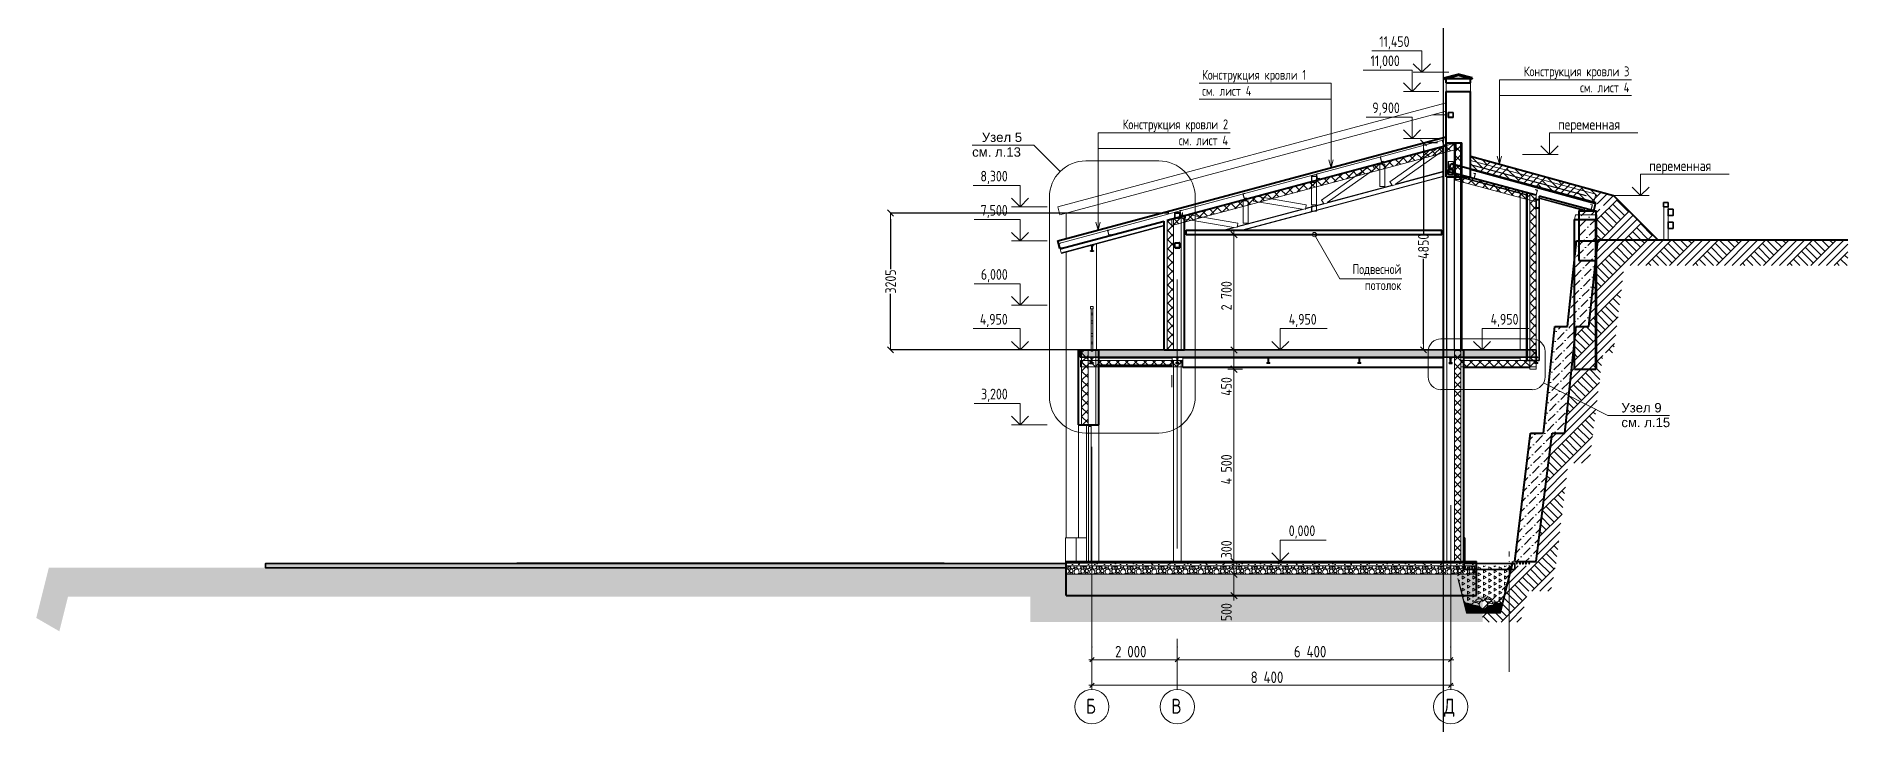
# Model space of a CAD drawing. Header units: millimetres. Extents: x 38742 to 206544, y -3832 to 13261.
# Drawn here: x 38742 to 81152, y -3800 to 12293 of the extents above; entities that cross this region are included whole.
import ezdxf
from ezdxf.enums import TextEntityAlignment as Align

# ---------------------------------------------------------------- set-up
doc = ezdxf.new("R2010")
doc.units = ezdxf.units.MM
doc.header["$MEASUREMENT"] = 0
for name, pattern in [('Achse', [2300, 0, -800, 1500, 0]), ('Dashed', [564.444447, 282.222223, -282.222223]), ('Double Dashed copy', [3020, 2500, -200, 120, -200]), ('Штрихштриховая', [10936.110735, 5291.666508, -2116.666555, 1411.111116, -2116.666555])]:
    doc.linetypes.add(name, pattern=pattern)
for name, color, linetype in [('- Спрятан', 7, 'Continuous'), ('Двери ArchiCAD', 7, 'Continuous'), ('колонны', 7, 'Continuous'), ('крыша', 7, 'Continuous'), ('Окна ArchiCAD', 7, 'Continuous'), ('оси', 7, 'Continuous'), ('отделка', 7, 'Continuous'), ('перегородки', 7, 'Continuous'), ('перекрытие', 7, 'Continuous'), ('подп стены Инжзащита', 7, 'Continuous'), ('размеры внутр', 7, 'Continuous'), ('стены наруж', 7, 'Continuous'), ('стены02', 7, 'Continuous'), ('текст', 7, 'Continuous'), ('чертеж', 7, 'Continuous')]:
    doc.layers.add(name, color=color, linetype=linetype)
for name, color, linetype, lineweight in [('- Спрятан_Ном._пера__96', 7, 'Continuous', 13), ('- Спрятан_Ном._пера__98', 7, 'Continuous', 35), ('0_Ном._пера__95', 251, 'Continuous', 13), ('0_Ном._пера__97', 7, 'Continuous', 20), ('0_Ном._пера__99', 7, 'Continuous', 40), ('Двери ArchiCAD_Ном._пера__96', 7, 'Continuous', 13), ('Двери ArchiCAD_Ном._пера__97', 7, 'Continuous', 20), ('колонны_Ном._пера__96', 7, 'Continuous', 13), ('крыша_Ном._пера__96', 7, 'Continuous', 13), ('крыша_Ном._пера__97', 7, 'Continuous', 20), ('крыша_Ном._пера__99', 7, 'Continuous', 40), ('линии_Ном._пера__99', 7, 'Continuous', 40), ('Окна ArchiCAD_Ном._пера__96', 7, 'Continuous', 13), ('оси_Ном._пера__96', 7, 'Continuous', 13), ('оси_Ном._пера__97', 7, 'Continuous', 20), ('отделка_Ном._пера__96', 7, 'Continuous', 13), ('перегородки_Ном._пера__96', 7, 'Continuous', 13), ('перекрытие_Ном._пера__94', 252, 'Continuous', 13), ('перекрытие_Ном._пера__96', 7, 'Continuous', 13), ('перекрытие_Ном._пера__97', 7, 'Continuous', 20), ('перекрытие_Ном._пера__98', 7, 'Continuous', 35), ('перекрытие_Ном._пера__99', 7, 'Continuous', 40), ('подп стены Инжзащита_Ном._пера__94', 252, 'Continuous', 13), ('подп стены Инжзащита_Ном._пера__96', 7, 'Continuous', 13), ('подп стены Инжзащита_Ном._пера__97', 7, 'Continuous', 20), ('подп стены Инжзащита_Ном._пера__98', 7, 'Continuous', 35), ('подп стены Инжзащита_Ном._пера__99', 7, 'Continuous', 40), ('размеры внутр_Ном._пера__51', 98, 'Continuous', 50), ('размеры внутр_Ном._пера__96', 7, 'Continuous', 13), ('стены наруж_Ном._пера__1', 7, 'Continuous', 25), ('стены наруж_Ном._пера__96', 7, 'Continuous', 13), ('стены наруж_Ном._пера__97', 7, 'Continuous', 20), ('стены наруж_Ном._пера__98', 7, 'Continuous', 35), ('стены наруж_Ном._пера__99', 7, 'Continuous', 40), ('стены02_Ном._пера__91', 255, 'Continuous', 13), ('стены02_Ном._пера__96', 7, 'Continuous', 13), ('стены02_Ном._пера__99', 7, 'Continuous', 40), ('текст_Ном._пера__1', 7, 'Continuous', 25), ('текст_Ном._пера__96', 7, 'Continuous', 13), ('фермы_Ном._пера__96', 7, 'Continuous', 13), ('чертеж_Ном._пера__96', 7, 'Continuous', 13), ('чертеж_Ном._пера__97', 7, 'Continuous', 20), ('чертеж_Ном._пера__98', 7, 'Continuous', 35), ('штриховка_Ном._пера__96', 7, 'Continuous', 13), ('штриховка_Ном._пера__98', 7, 'Continuous', 35)]:
    doc.layers.add(name, color=color, linetype=linetype, lineweight=lineweight)
doc.styles.add('СГЕНЕРИР_СТИЛЬ_1', font='gost_2_304-81_type.ttf')
doc.styles.add('СГЕНЕРИР_СТИЛЬ_2', font='arial.ttf')
doc.dimstyles.new('СГЕНЕРИР_СТИЛЬ__1', dxfattribs={"dimtxt": 270.000005, "dimasz": 95, "dimexe": 0.18, "dimexo": 0, "dimgap": 0.09, "dimtad": 1, "dimtih": 1, "dimtoh": 1, "dimdec": 0, "dimzin": 0, "dimdsep": 46, "dimtxsty": 'СГЕНЕРИР_СТИЛЬ_1', "dimblk": 'ARROWHEAD_6', "dimblk1": 'ARROWHEAD_6', "dimblk2": 'ARROWHEAD_6', "dimcen": 0.09, "dimclrd": 7, "dimclre": 7, "dimclrt": 98, "dimadec": 0, "dimazin": 0, "dimtfac": 1, "dimtdec": 4, "dimtmove": 0, "dimatfit": 3, "dimfxl": 1, "dimtolj": 1, "dimtzin": 0, "dimarcsym": 0})
doc.dimstyles.new('СГЕНЕРИР_СТИЛЬ__2', dxfattribs={"dimtxt": 250, "dimasz": 142.5, "dimexe": 0.18, "dimexo": 200, "dimgap": 0.09, "dimtad": 1, "dimdec": 0, "dimzin": 0, "dimdsep": 46, "dimtxsty": 'СГЕНЕРИР_СТИЛЬ_1', "dimblk": 'ARROWHEAD_6', "dimblk1": 'ARROWHEAD_6', "dimblk2": 'ARROWHEAD_6', "dimcen": 0.09, "dimclrd": 7, "dimclre": 7, "dimclrt": 7, "dimadec": 0, "dimazin": 0, "dimtfac": 1, "dimtdec": 4, "dimtmove": 0, "dimatfit": 3, "dimfxl": 1, "dimtolj": 1, "dimtzin": 0, "dimarcsym": 0})
pattern_1 = [(45, (0, 0), (-275.7716, 275.7716), []), (45, (-91.9, 91.9), (-551.543, 551.543), []), (45, (-183.85, 183.85), (-551.543, 551.543), []), (135, (-275.77, 275.77), (91.92388, 91.92388), [390, -390])]
pattern_2 = [(90, (815641.12, 218544.26), (123.73335, 71.4375), [71.4375, -71.4375]), (30, (815641.12, 218544.26), (-123.733365, 71.437474), [71.4375, -71.4375]), (150, (815702.98, 218579.98), (-1.5e-05, 142.874974), [71.4375, -71.4375])]
pattern_3 = [(45, (0, 0), (-106.06602, 106.06602), []), (135, (0, 0), (106.06602, 106.06602), [])]
pattern_4 = [(45, (0, 0), (-212.132, 212.132), [225, -75, 0, -75]), (45, (26.52, 238.65), (-212.132, 212.132), [225, -75, 0, -75])]

msp = doc.modelspace()

# ---------------------------------------------------------------- texts
at = {"layer": 'текст_Ном._пера__1', "linetype": 'Continuous', "char_height": 230, "style": 'СГЕНЕРИР_СТИЛЬ_1'}
for s, insert, attachment_point, line_spacing_factor in [('{\\W0.950000x;Конструкция кровли 1\\Pсм. лист 4}', (66035.3, 11201.1), 4, 0.982247), ('{\\W0.950000x;Конструкция кровли 3\\Pсм. лист 4}', (76038.8, 11282), 6, 0.981818), ('{\\W0.950000x;Конструкция кровли 2\\Pсм. лист 4}', (66644.2, 10042.4), 6, 0.981818), ('{\\W0.950000x;Подвесной\\Pпотолок}', (70698.9, 6653.5), 6, 0.982676)]:
    msp.add_mtext(s, dxfattribs=dict(at, insert=insert, attachment_point=attachment_point, line_spacing_factor=line_spacing_factor))

# ---------------------------------------------------------------- blocks, each defined once
blk = doc.blocks.new('Элемент разреза_1_2')
at = {"layer": 'крыша_Ном._пера__99', "linetype": 'Continuous'}
for p, q in [((71806, 9120), (71856, 9307)), ((73856, 8571), (71806, 9120)), ((75256, 8396), (71856, 9307)), ((75206, 8209), (73926, 8552)), ((75206, 8209), (75256, 8396))]:
    blk.add_line(p, q, dxfattribs=at)
blk = doc.blocks.new('Элемент разреза_2_2')
at = {"layer": 'подп стены Инжзащита_Ном._пера__96', "linetype": 'Continuous'}
for p, q in [((74755, 8000), (74779, 8111)), ((75279, 8111), (74779, 8111)), ((75255, 8000), (75279, 8111)), ((75279, 7500), (75279, 8111)), ((75279, 4500), (75279, 7273)), ((75279, 4500), (75255, 4500))]:
    blk.add_line(p, q, dxfattribs=at)
at = {"layer": 'подп стены Инжзащита_Ном._пера__99', "linetype": 'Continuous'}
for p, q in [((74755, 8000), (75255, 8000)), ((74755, 4500), (74755, 8000)), ((75255, 4500), (75255, 8000)), ((74755, 4500), (75255, 4500))]:
    blk.add_line(p, q, dxfattribs=at)
blk = doc.blocks.new('Элемент разреза_3_2')
at = {"layer": 'перекрытие_Ном._пера__99', "linetype": 'Continuous'}
for p, q in [((65661, 7750), (71651, 7750)), ((65661, 7650), (65661, 7750)), ((65661, 7650), (71651, 7650)), ((71651, 7650), (71651, 7750))]:
    blk.add_line(p, q, dxfattribs=at)
blk = doc.blocks.new('Элемент разреза_4_2')
at = {"layer": 'стены наруж_Ном._пера__1', "linetype": 'Continuous'}
for p, q in [((71766, 4950), (71766, 9800)), ((71766, 4950), (71766, 9800)), ((71946, 4950), (71946, 9800)), ((71946, 4950), (71946, 9800)), ((72096, 4950), (72096, 9800)), ((72096, 4950), (72096, 9800))]:
    blk.add_line(p, q, dxfattribs=at)
at = {"layer": 'стены наруж_Ном._пера__99', "linetype": 'Continuous'}
for p, q in [((71746, 9800), (71766, 9800)), ((71746, 9736), (71746, 9800)), ((71766, 9800), (71946, 9800)), ((71946, 9800), (72096, 9800)), ((72096, 9800), (72116, 9800)), ((72116, 4950), (72116, 9800)), ((71691, 9721), (71716, 9728)), ((71691, 4950), (71691, 9721)), ((71716, 9728), (71746, 9736)), ((71796, 9165), (71799, 9172)), ((71796, 9065), (71796, 9165)), ((71799, 9058), (71796, 9065)), ((71799, 9172), (71806, 9175)), ((71806, 9055), (71799, 9058)), ((71806, 9175), (71906, 9175)), ((71806, 9055), (71906, 9055)), ((71913, 9172), (71906, 9175)), ((71906, 9055), (71913, 9058)), ((71916, 9165), (71913, 9172)), ((71913, 9058), (71916, 9065)), ((71916, 9065), (71916, 9165)), ((71946, 4950), (72096, 4950))]:
    blk.add_line(p, q, dxfattribs=at)
blk = doc.blocks.new('Элемент разреза_5_2')
at = {"layer": 'отделка_Ном._пера__96', "linetype": 'Continuous'}
for p, q in [((71746, 10450), (71426, 10450)), ((62856, 8154), (62856, 7554))]:
    blk.add_line(p, q, dxfattribs=at)
blk = doc.blocks.new('Элемент разреза_6_2')
at = {"layer": 'колонны_Ном._пера__96', "linetype": 'Continuous'}
for p, q in [((65366, 4706), (65453, 4706)), ((65366, 0), (65366, 4706)), ((65458, 4706), (65546, 4706)), ((65546, 0), (65546, 4706))]:
    blk.add_line(p, q, dxfattribs=at)
blk = doc.blocks.new('Элемент разреза_7_2')
at = {"layer": 'стены наруж_Ном._пера__96', "linetype": 'Continuous'}
h = blk.add_hatch(dxfattribs=at)
h.set_pattern_fill('УТЕПЛИТ_МЕЛКИЙ_0002', color=256, style=0, pattern_type=2)
h.set_pattern_definition(pattern_3)
h.paths.add_polyline_path([(72096, 4950), (71946, 4950), (71946, 0), (72096, 0)])
for p, q in [((71766, 0), (71766, 4950)), ((71766, 0), (71766, 4950)), ((71946, 0), (71946, 4950)), ((71946, 0), (71946, 4950)), ((72096, 0), (72096, 4950)), ((72096, 0), (72096, 4950))]:
    blk.add_line(p, q, dxfattribs=at)
at = {"layer": 'стены наруж_Ном._пера__99', "linetype": 'Continuous'}
for p, q in [((71691, 0), (71691, 4950)), ((71819, 4773), (71819, 4780)), ((71819, 4780), (71892, 4780)), ((71819, 4773), (71846, 4773)), ((71851, 4771), (71846, 4773)), ((71853, 4766), (71851, 4771)), ((71853, 4654), (71853, 4766)), ((71858, 4766), (71860, 4771)), ((71858, 4654), (71858, 4766)), ((71860, 4771), (71865, 4773)), ((71865, 4773), (71892, 4773)), ((71892, 4773), (71892, 4780)), ((71946, 4950), (72096, 4950)), ((72116, 4950), (72146, 4950)), ((72146, 4950), (72166, 4950)), ((72166, 0), (72166, 4950)), ((71819, 4640), (71819, 4647)), ((71819, 4647), (71846, 4647)), ((71819, 4640), (71892, 4640)), ((71846, 4647), (71851, 4649)), ((71851, 4649), (71853, 4654)), ((71860, 4649), (71858, 4654)), ((71865, 4647), (71860, 4649)), ((71865, 4647), (71892, 4647)), ((71892, 4640), (71892, 4647)), ((71691, 0), (71716, 0)), ((71716, 0), (71766, 0)), ((71766, 0), (71946, 0)), ((71946, 0), (72096, 0)), ((72096, 0), (72146, 0)), ((72146, 0), (72166, 0))]:
    blk.add_line(p, q, dxfattribs=at)
blk = doc.blocks.new('Элемент разреза_8_2')
at = {"layer": 'стены наруж_Ном._пера__96', "linetype": 'Continuous'}
h = blk.add_hatch(dxfattribs=at)
h.set_pattern_fill('УТЕПЛИТ_МЕЛКИЙ_0002', color=256, style=0, pattern_type=2)
h.set_pattern_definition(pattern_3)
h.paths.add_polyline_path([(63366, 4950), (63216, 4950), (63216, 3200), (63366, 3200)])
for p, q in [((63216, 3200), (63216, 4950)), ((63216, 3200), (63216, 4950)), ((63366, 3200), (63366, 4950)), ((63366, 3200), (63366, 4950)), ((63546, 3200), (63546, 4950)), ((63546, 3200), (63546, 4950))]:
    blk.add_line(p, q, dxfattribs=at)
at = {"layer": 'стены наруж_Ном._пера__99', "linetype": 'Continuous'}
for p, q in [((63146, 4950), (63166, 4950)), ((63146, 3200), (63146, 4950)), ((63166, 4950), (63216, 4950)), ((63216, 4950), (63366, 4950)), ((63366, 4950), (63546, 4950)), ((63419, 4773), (63419, 4780)), ((63419, 4780), (63492, 4780)), ((63419, 4773), (63446, 4773)), ((63451, 4771), (63446, 4773)), ((63453, 4766), (63451, 4771)), ((63453, 4654), (63453, 4766)), ((63458, 4766), (63460, 4771)), ((63458, 4654), (63458, 4766)), ((63460, 4771), (63465, 4773)), ((63465, 4773), (63492, 4773)), ((63492, 4773), (63492, 4780)), ((63546, 4950), (63596, 4950)), ((63596, 4950), (63621, 4950)), ((63621, 3200), (63621, 4950)), ((63419, 4640), (63419, 4647)), ((63419, 4647), (63446, 4647)), ((63419, 4640), (63492, 4640)), ((63446, 4647), (63451, 4649)), ((63451, 4649), (63453, 4654)), ((63460, 4649), (63458, 4654)), ((63465, 4647), (63460, 4649)), ((63465, 4647), (63492, 4647)), ((63492, 4640), (63492, 4647)), ((63146, 3200), (63166, 3200)), ((63166, 3200), (63216, 3200)), ((63216, 3200), (63366, 3200)), ((63366, 3200), (63546, 3200)), ((63546, 3200), (63596, 3200)), ((63596, 3200), (63621, 3200))]:
    blk.add_line(p, q, dxfattribs=at)
blk = doc.blocks.new('Элемент разреза_9_2')
at = {"layer": 'Двери ArchiCAD_Ном._пера__96', "linetype": 'Continuous'}
for p, q in [((63146, 3200), (63146, 550)), ((63621, 3200), (63621, 0))]:
    blk.add_line(p, q, dxfattribs=at)
at = {"layer": 'Двери ArchiCAD_Ном._пера__97', "linetype": 'Continuous'}
for p, q in [((63326, 3200), (63441, 3200)), ((63326, 3160), (63326, 3200)), ((63326, 0), (63326, 3160)), ((63376, 0), (63376, 3160)), ((63376, 3160), (63441, 3160)), ((63441, 3160), (63441, 3200)), ((63441, 0), (63441, 3160)), ((63326, 0), (63376, 0))]:
    blk.add_line(p, q, dxfattribs=at)
blk = doc.blocks.new('Элемент разреза_10_2')
at = {"layer": 'отделка_Ном._пера__96', "linetype": 'Continuous'}
for p, q in [((62856, 550), (62856, 7238)), ((63566, 7428), (63566, 4950))]:
    blk.add_line(p, q, dxfattribs=at)
blk = doc.blocks.new('Элемент разреза_11_2')
at = {"layer": 'стены наруж_Ном._пера__96', "linetype": 'Continuous'}
h = blk.add_hatch(dxfattribs=at)
h.set_pattern_fill('УТЕПЛИТ_МЕЛКИЙ_0002', color=256, style=0, pattern_type=2)
h.set_pattern_definition(pattern_3)
h.paths.add_polyline_path([(65216, 4950), (65366, 4950), (65366, 8026), (65216, 7986)])
for p, q in [((65546, 4950), (65546, 8074)), ((65546, 4950), (65546, 8074)), ((65216, 4950), (65216, 7986)), ((65216, 4950), (65216, 7986)), ((65366, 4950), (65366, 8026)), ((65366, 4950), (65366, 8026))]:
    blk.add_line(p, q, dxfattribs=at)
at = {"layer": 'стены наруж_Ном._пера__99', "linetype": 'Continuous'}
for p, q in [((65516, 8066), (65546, 8074)), ((65516, 8050), (65516, 8066)), ((65546, 8074), (65596, 8088)), ((65596, 8088), (65621, 8094)), ((65621, 4950), (65621, 8094)), ((65146, 4950), (65146, 7967)), ((65216, 7986), (65366, 8026)), ((65366, 8026), (65417, 8040)), ((65417, 8040), (65506, 8040)), ((65506, 8040), (65513, 8043)), ((65513, 8043), (65516, 8050)), ((65396, 7450), (65399, 7457)), ((65396, 7350), (65396, 7450)), ((65399, 7343), (65396, 7350)), ((65399, 7457), (65406, 7460)), ((65406, 7340), (65399, 7343)), ((65406, 7460), (65506, 7460)), ((65406, 7340), (65506, 7340)), ((65513, 7457), (65506, 7460)), ((65506, 7340), (65513, 7343)), ((65516, 7450), (65513, 7457)), ((65513, 7343), (65516, 7350)), ((65516, 7350), (65516, 7450)), ((65146, 4950), (65166, 4950)), ((65166, 4950), (65216, 4950)), ((65216, 4950), (65366, 4950)), ((65366, 4950), (65546, 4950)), ((65546, 4950), (65596, 4950)), ((65596, 4950), (65621, 4950))]:
    blk.add_line(p, q, dxfattribs=at)
blk = doc.blocks.new('Элемент разреза_12_2')
at = {"layer": 'перекрытие_Ном._пера__94', "linetype": 'Continuous'}
blk.add_hatch(color=256, dxfattribs=at).paths.add_polyline_path([(71981, 4780), (71981, 4950), (65161, 4950), (65161, 4780)])
at = {"layer": 'перекрытие_Ном._пера__98', "linetype": 'Continuous'}
for p, q in [((65161, 4950), (71981, 4950)), ((65161, 4780), (71981, 4780))]:
    blk.add_line(p, q, dxfattribs=at)
blk = doc.blocks.new('Элемент разреза_13_2')
at = {"layer": 'крыша_Ном._пера__96', "linetype": 'Continuous'}
for p, q in [((62656, 8300), (71746, 10736)), ((71746, 10536), (62706, 8113)), ((62706, 8113), (62656, 8300))]:
    blk.add_line(p, q, dxfattribs=at)
blk = doc.blocks.new('Элемент разреза_14_2')
at = {"layer": 'подп стены Инжзащита_Ном._пера__96', "linetype": 'Continuous'}
h = blk.add_hatch(dxfattribs=at)
h.set_pattern_fill('Ж_Б_2_0002', color=256, style=0, pattern_type=2)
h.set_pattern_definition(pattern_4)
h.paths.add_polyline_path([(73860, 0), (74228, 3000), (73725, 3000), (73356, 0)])
at = {"layer": 'подп стены Инжзащита_Ном._пера__99', "linetype": 'Continuous'}
for p, q in [((73356, 0), (73725, 3000)), ((73725, 3000), (74027, 3000)), ((73860, 0), (74228, 3000)), ((73356, 0), (73860, 0))]:
    blk.add_line(p, q, dxfattribs=at)
blk = doc.blocks.new('Элемент разреза_15_2')
at = {"layer": 'подп стены Инжзащита_Ном._пера__96', "linetype": 'Continuous'}
h = blk.add_hatch(dxfattribs=at)
h.set_pattern_fill('Ж_Б_2_0002', color=256, style=0, pattern_type=2)
h.set_pattern_definition(pattern_4)
h.paths.add_polyline_path([(74530, 3000), (74793, 5500), (74290, 5500), (74027, 3000)])
at = {"layer": 'подп стены Инжзащита_Ном._пера__99', "linetype": 'Continuous'}
for p, q in [((74027, 3000), (74290, 5500)), ((74290, 5500), (74590, 5500)), ((74530, 3000), (74793, 5500)), ((74228, 3000), (74530, 3000))]:
    blk.add_line(p, q, dxfattribs=at)
blk = doc.blocks.new('Элемент разреза_16_2')
at = {"layer": 'крыша_Ном._пера__97', "linetype": 'Continuous'}
for p in [(72316, 9384), (75206, 8409)]:
    blk.add_line(p, (75256, 8596), dxfattribs=at)
blk = doc.blocks.new('Элемент разреза_17_2')
at = {"layer": 'отделка_Ном._пера__96', "linetype": 'Continuous'}
for p, q in [((73706, 4500), (73706, 4700)), ((73706, 4500), (73856, 4500)), ((73856, 4500), (73856, 4640))]:
    blk.add_line(p, q, dxfattribs=at)
blk = doc.blocks.new('Элемент разреза_18_2')
at = {"layer": 'перекрытие_Ном._пера__94', "linetype": 'Continuous'}
blk.add_hatch(color=256, dxfattribs=at).paths.add_polyline_path([(73856, 4780), (73856, 4950), (71981, 4950), (71981, 4780)])
at = {"layer": 'перекрытие_Ном._пера__98', "linetype": 'Continuous'}
for p, q in [((71981, 4950), (73856, 4950)), ((71981, 4780), (73856, 4780)), ((73856, 4780), (73856, 4950))]:
    blk.add_line(p, q, dxfattribs=at)
blk = doc.blocks.new('Элемент разреза_19_2')
at = {"layer": 'перегородки_Ном._пера__96', "linetype": 'Continuous'}
for p, q in [((65661, 7650), (65621, 7650)), ((71691, 7650), (71651, 7650))]:
    blk.add_line(p, q, dxfattribs=at)
blk = doc.blocks.new('Элемент разреза_20_2')
at = {"layer": 'стены02_Ном._пера__96', "linetype": 'Continuous'}
for p, q in [((62836, 550), (63091, 550)), ((62836, -50), (62836, 550)), ((62856, -50), (62836, -50))]:
    blk.add_line(p, q, dxfattribs=at)
blk = doc.blocks.new('Элемент разреза_21_2')
at = {"layer": 'стены02_Ном._пера__96', "linetype": 'Continuous'}
for p, q in [((63326, 550), (63091, 550)), ((63091, 550), (63091, 0))]:
    blk.add_line(p, q, dxfattribs=at)
blk = doc.blocks.new('Элемент разреза_22_2')
at = {"layer": 'стены02_Ном._пера__91', "linetype": 'Continuous'}
blk.add_hatch(color=256, dxfattribs=at).paths.add_polyline_path([(72166, 550), (72166, -50), (72186, -50), (72186, 550)])
at = {"layer": 'стены02_Ном._пера__99', "linetype": 'Continuous'}
for p, q in [((72166, -50), (72166, 550)), ((72166, 550), (72186, 550)), ((72186, -50), (72186, 550)), ((72166, -50), (72186, -50))]:
    blk.add_line(p, q, dxfattribs=at)
blk = doc.blocks.new('Элемент разреза_23_2')
at = {"layer": 'чертеж_Ном._пера__96', "linetype": 'Continuous'}
for p, q in [((63426, 5910), (63426, 5970)), ((63426, 5970), (63486, 5970)), ((63486, 5910), (63486, 5970)), ((63426, 5910), (63486, 5910)), ((63436, 5910), (63436, 5810)), ((63436, 5810), (63476, 5810)), ((63436, 5770), (63436, 5810)), ((63436, 5770), (63436, 5135)), ((63436, 5770), (63476, 5770)), ((63438, 5630), (63438, 5770)), ((63438, 5630), (63474, 5630)), ((63438, 5573), (63438, 5630)), ((63438, 5573), (63474, 5573)), ((63474, 5770), (63474, 5630)), ((63474, 5573), (63474, 5630)), ((63476, 5810), (63476, 5910)), ((63476, 5770), (63476, 5810)), ((63476, 5135), (63476, 5770)), ((63436, 5135), (63476, 5135)), ((63436, 5095), (63436, 5135)), ((63436, 5095), (63436, 4960)), ((63436, 5095), (63476, 5095)), ((63438, 5332), (63474, 5332)), ((63438, 5275), (63438, 5332)), ((63438, 5275), (63438, 5135)), ((63438, 5275), (63474, 5275)), ((63474, 5275), (63474, 5332)), ((63474, 5135), (63474, 5275)), ((63476, 5095), (63476, 5135)), ((63476, 4960), (63476, 5095)), ((63436, 4960), (63476, 4960)), ((63436, 4920), (63436, 4960)), ((63436, 4920), (63476, 4920)), ((63476, 4920), (63476, 4960))]:
    blk.add_line(p, q, dxfattribs=at)
blk = doc.blocks.new('Элемент разреза_24_2')
at = {"layer": 'стены02_Ном._пера__99', "linetype": 'Continuous'}
for p, q in [((71746, 11300), (72316, 11300)), ((71746, 11200), (71746, 11300)), ((71746, 11200), (72316, 11200)), ((72316, 11200), (72316, 11300)), ((71746, 11000), (72316, 11000)), ((71746, 9000), (71746, 11000)), ((72316, 9000), (72316, 11000)), ((71746, 9000), (72316, 9000))]:
    blk.add_line(p, q, dxfattribs=at)
blk = doc.blocks.new('Элемент разреза_25_2')
at = {"layer": 'крыша_Ном._пера__99', "linetype": 'Continuous'}
for p, q in [((71696, 11317), (72031, 11406)), ((71703, 11289), (71696, 11317)), ((71703, 11289), (72038, 11378)), ((72038, 11378), (72031, 11406))]:
    blk.add_line(p, q, dxfattribs=at)
blk = doc.blocks.new('Элемент разреза_26_2')
at = {"layer": 'крыша_Ном._пера__99', "linetype": 'Continuous'}
for p, q in [((72031, 11376), (72031, 11406)), ((72366, 11317), (72031, 11406)), ((72358, 11289), (72031, 11376)), ((72358, 11289), (72366, 11317))]:
    blk.add_line(p, q, dxfattribs=at)
blk = doc.blocks.new('Элемент разреза_27_2')
at = {"layer": 'Окна ArchiCAD_Ном._пера__96', "linetype": 'Continuous'}
for p, q in [((71746, 11000), (71746, 11200)), ((72316, 11000), (72316, 11200))]:
    blk.add_line(p, q, dxfattribs=at)
blk = doc.blocks.new('Элемент разреза_28_2')
at = {"layer": 'стены наруж_Ном._пера__96', "linetype": 'Continuous'}
for p, q in [((73481, 8612), (73481, 4950)), ((73481, 4780), (73481, 4700)), ((73481, 4700), (73631, 4700))]:
    blk.add_line(p, q, dxfattribs=at)
blk = doc.blocks.new('Элемент разреза_29_2')
at = {"layer": 'стены наруж_Ном._пера__96', "linetype": 'Continuous'}
h = blk.add_hatch(dxfattribs=at)
h.set_pattern_fill('УТЕПЛИТ_МЕЛКИЙ_0002', color=256, style=0, pattern_type=2)
h.set_pattern_definition(pattern_3)
h.paths.add_polyline_path([(73856, 8571), (73706, 8611), (73706, 4700), (73853, 4700), (73853, 4766), (73851, 4771), (73846, 4773), (73819, 4773), (73819, 4780), (73856, 4780), (73856, 8270), (73806, 8270), (73806, 8278), (73842, 8278), (73850, 8281), (73853, 8289), (73853, 8451), (73850, 8459), (73842, 8462), (73806, 8462), (73806, 8470), (73856, 8470)])
at = {"layer": 'стены наруж_Ном._пера__97', "linetype": 'Continuous'}
for p, q in [((73656, 4700), (73656, 8625)), ((73656, 4700), (73656, 8625)), ((73706, 4700), (73706, 8611)), ((73706, 4700), (73706, 8611)), ((73856, 8470), (73856, 8571)), ((73856, 8470), (73856, 8571)), ((73856, 4780), (73856, 8270)), ((73856, 4780), (73856, 8270))]:
    blk.add_line(p, q, dxfattribs=at)
at = {"layer": 'стены наруж_Ном._пера__98', "linetype": 'Continuous'}
for p, q in [((73656, 8625), (73631, 8631)), ((73631, 4700), (73631, 8631)), ((73706, 8611), (73656, 8625)), ((73856, 8571), (73706, 8611)), ((73926, 4700), (73926, 8552)), ((73806, 8462), (73806, 8470)), ((73806, 8470), (73856, 8470)), ((73806, 8462), (73842, 8462)), ((73806, 8270), (73806, 8278)), ((73806, 8278), (73842, 8278)), ((73806, 8270), (73856, 8270)), ((73850, 8459), (73842, 8462)), ((73842, 8278), (73850, 8281)), ((73853, 8451), (73850, 8459)), ((73850, 8281), (73853, 8289)), ((73853, 8289), (73853, 8451)), ((73856, 8470), (73906, 8470)), ((73856, 8270), (73906, 8270)), ((73859, 8451), (73862, 8459)), ((73859, 8289), (73859, 8451)), ((73862, 8281), (73859, 8289)), ((73862, 8459), (73870, 8462)), ((73870, 8278), (73862, 8281)), ((73870, 8462), (73906, 8462)), ((73870, 8278), (73906, 8278)), ((73906, 8470), (73906, 8470)), ((73906, 8462), (73906, 8470)), ((73906, 8462), (73906, 8462)), ((73906, 8278), (73906, 8278)), ((73906, 8270), (73906, 8278)), ((73906, 8270), (73906, 8270)), ((73631, 4700), (73656, 4700)), ((73656, 4700), (73706, 4700)), ((73706, 4700), (73853, 4700)), ((73819, 4773), (73819, 4780)), ((73819, 4780), (73856, 4780)), ((73819, 4773), (73846, 4773)), ((73851, 4771), (73846, 4773)), ((73853, 4766), (73851, 4771)), ((73853, 4700), (73853, 4766)), ((73856, 4780), (73892, 4780)), ((73858, 4766), (73860, 4771)), ((73858, 4700), (73858, 4766)), ((73858, 4700), (73906, 4700)), ((73860, 4771), (73865, 4773)), ((73865, 4773), (73892, 4773)), ((73892, 4773), (73892, 4780)), ((73906, 4700), (73926, 4700))]:
    blk.add_line(p, q, dxfattribs=at)
blk = doc.blocks.new('Элемент разреза_30_2')
at = {"layer": 'Двери ArchiCAD_Ном._пера__96', "linetype": 'Continuous'}
for q in [(65401, 7350), (65436, 7345)]:
    blk.add_line((65436, 7350), q, dxfattribs=at)
blk = doc.blocks.new('Элемент разреза_31_2')
at = {"layer": '- Спрятан_Ном._пера__96', "linetype": 'Continuous', "lineweight": 25}
blk.add_hatch(color=7, dxfattribs=at).paths.add_polyline_path([(71819, 4640), (71892, 4640), (71892, 4647), (71865, 4647), (71860, 4649), (71858, 4654), (71858, 4766), (71860, 4771), (71865, 4773), (71892, 4773), (71892, 4780), (71819, 4780), (71819, 4773), (71846, 4773), (71851, 4771), (71853, 4766), (71853, 4654), (71851, 4649), (71846, 4647), (71819, 4647)])
at = {"layer": '- Спрятан_Ном._пера__98', "linetype": 'Continuous'}
for p, q in [((71819, 4780), (71892, 4780)), ((71819, 4773), (71819, 4780)), ((71819, 4773), (71846, 4773)), ((71851, 4771), (71846, 4773)), ((71853, 4766), (71851, 4771)), ((71853, 4654), (71853, 4766)), ((71858, 4766), (71860, 4771)), ((71858, 4654), (71858, 4766)), ((71860, 4771), (71865, 4773)), ((71865, 4773), (71892, 4773)), ((71892, 4773), (71892, 4780)), ((71819, 4647), (71846, 4647)), ((71819, 4640), (71819, 4647)), ((71819, 4640), (71892, 4640)), ((71846, 4647), (71851, 4649)), ((71851, 4649), (71853, 4654)), ((71860, 4649), (71858, 4654)), ((71865, 4647), (71860, 4649)), ((71865, 4647), (71892, 4647)), ((71892, 4640), (71892, 4647))]:
    blk.add_line(p, q, dxfattribs=at)
blk = doc.blocks.new('Элемент разреза_32_2')
at = {"layer": '- Спрятан_Ном._пера__96', "linetype": 'Continuous', "lineweight": 25}
blk.add_hatch(color=7, dxfattribs=at).paths.add_polyline_path([(65419, 4640), (65492, 4640), (65492, 4647), (65465, 4647), (65460, 4649), (65458, 4654), (65458, 4766), (65460, 4771), (65465, 4773), (65492, 4773), (65492, 4780), (65419, 4780), (65419, 4773), (65446, 4773), (65451, 4771), (65453, 4766), (65453, 4654), (65451, 4649), (65446, 4647), (65419, 4647)])
at = {"layer": '- Спрятан_Ном._пера__98', "linetype": 'Continuous'}
for p, q in [((65419, 4780), (65492, 4780)), ((65419, 4773), (65419, 4780)), ((65419, 4773), (65446, 4773)), ((65451, 4771), (65446, 4773)), ((65453, 4766), (65451, 4771)), ((65453, 4654), (65453, 4766)), ((65458, 4766), (65460, 4771)), ((65458, 4654), (65458, 4766)), ((65460, 4771), (65465, 4773)), ((65465, 4773), (65492, 4773)), ((65492, 4773), (65492, 4780)), ((65419, 4647), (65446, 4647)), ((65419, 4640), (65419, 4647)), ((65419, 4640), (65492, 4640)), ((65446, 4647), (65451, 4649)), ((65451, 4649), (65453, 4654)), ((65460, 4649), (65458, 4654)), ((65465, 4647), (65460, 4649)), ((65465, 4647), (65492, 4647)), ((65492, 4640), (65492, 4647))]:
    blk.add_line(p, q, dxfattribs=at)
blk = doc.blocks.new('Элемент разреза_33_2')
at = {"layer": '- Спрятан_Ном._пера__96', "linetype": 'Continuous', "lineweight": 25}
blk.add_hatch(color=7, dxfattribs=at).paths.add_polyline_path([(63419, 4640), (63492, 4640), (63492, 4647), (63465, 4647), (63460, 4649), (63458, 4654), (63458, 4766), (63460, 4771), (63465, 4773), (63492, 4773), (63492, 4780), (63419, 4780), (63419, 4773), (63446, 4773), (63451, 4771), (63453, 4766), (63453, 4654), (63451, 4649), (63446, 4647), (63419, 4647)])
at = {"layer": '- Спрятан_Ном._пера__98', "linetype": 'Continuous'}
for p, q in [((63419, 4780), (63492, 4780)), ((63419, 4773), (63419, 4780)), ((63419, 4773), (63446, 4773)), ((63451, 4771), (63446, 4773)), ((63453, 4766), (63451, 4771)), ((63453, 4654), (63453, 4766)), ((63458, 4766), (63460, 4771)), ((63458, 4654), (63458, 4766)), ((63460, 4771), (63465, 4773)), ((63465, 4773), (63492, 4773)), ((63492, 4773), (63492, 4780)), ((63419, 4647), (63446, 4647)), ((63419, 4640), (63419, 4647)), ((63419, 4640), (63492, 4640)), ((63446, 4647), (63451, 4649)), ((63451, 4649), (63453, 4654)), ((63460, 4649), (63458, 4654)), ((63465, 4647), (63460, 4649)), ((63465, 4647), (63492, 4647)), ((63492, 4640), (63492, 4647))]:
    blk.add_line(p, q, dxfattribs=at)
blk = doc.blocks.new('Элемент разреза_34_2')
at = {"layer": '- Спрятан_Ном._пера__96', "linetype": 'Continuous', "lineweight": 25}
blk.add_hatch(color=7, dxfattribs=at).paths.add_polyline_path([(73819, 4640), (73892, 4640), (73892, 4647), (73865, 4647), (73860, 4649), (73858, 4654), (73858, 4766), (73860, 4771), (73865, 4773), (73892, 4773), (73892, 4780), (73819, 4780), (73819, 4773), (73846, 4773), (73851, 4771), (73853, 4766), (73853, 4654), (73851, 4649), (73846, 4647), (73819, 4647)])
at = {"layer": '- Спрятан_Ном._пера__98', "linetype": 'Continuous'}
for p, q in [((73819, 4780), (73892, 4780)), ((73819, 4773), (73819, 4780)), ((73819, 4773), (73846, 4773)), ((73851, 4771), (73846, 4773)), ((73853, 4766), (73851, 4771)), ((73853, 4654), (73853, 4766)), ((73858, 4766), (73860, 4771)), ((73858, 4654), (73858, 4766)), ((73860, 4771), (73865, 4773)), ((73865, 4773), (73892, 4773)), ((73892, 4773), (73892, 4780)), ((73819, 4647), (73846, 4647)), ((73819, 4640), (73819, 4647)), ((73819, 4640), (73892, 4640)), ((73846, 4647), (73851, 4649)), ((73851, 4649), (73853, 4654)), ((73860, 4649), (73858, 4654)), ((73865, 4647), (73860, 4649)), ((73865, 4647), (73892, 4647)), ((73892, 4640), (73892, 4647))]:
    blk.add_line(p, q, dxfattribs=at)
blk = doc.blocks.new('Элемент разреза_35_2')
at = {"layer": '- Спрятан_Ном._пера__96', "linetype": 'Continuous', "lineweight": 25}
blk.add_hatch(color=7, dxfattribs=at).paths.add_polyline_path([(67549, 4640), (67622, 4640), (67622, 4647), (67595, 4647), (67590, 4649), (67588, 4654), (67588, 4766), (67590, 4771), (67595, 4773), (67622, 4773), (67622, 4780), (67549, 4780), (67549, 4773), (67576, 4773), (67581, 4771), (67583, 4766), (67583, 4654), (67581, 4649), (67576, 4647), (67549, 4647)])
at = {"layer": '- Спрятан_Ном._пера__98', "linetype": 'Continuous'}
for p, q in [((67549, 4780), (67622, 4780)), ((67549, 4773), (67549, 4780)), ((67549, 4773), (67576, 4773)), ((67581, 4771), (67576, 4773)), ((67583, 4766), (67581, 4771)), ((67583, 4654), (67583, 4766)), ((67588, 4766), (67590, 4771)), ((67588, 4654), (67588, 4766)), ((67590, 4771), (67595, 4773)), ((67595, 4773), (67622, 4773)), ((67622, 4773), (67622, 4780)), ((67549, 4647), (67576, 4647)), ((67549, 4640), (67549, 4647)), ((67549, 4640), (67622, 4640)), ((67576, 4647), (67581, 4649)), ((67581, 4649), (67583, 4654)), ((67590, 4649), (67588, 4654)), ((67595, 4647), (67590, 4649)), ((67595, 4647), (67622, 4647)), ((67622, 4640), (67622, 4647))]:
    blk.add_line(p, q, dxfattribs=at)
blk = doc.blocks.new('Элемент разреза_36_2')
at = {"layer": '- Спрятан_Ном._пера__96', "linetype": 'Continuous', "lineweight": 25}
blk.add_hatch(color=7, dxfattribs=at).paths.add_polyline_path([(69679, 4640), (69752, 4640), (69752, 4647), (69725, 4647), (69720, 4649), (69718, 4654), (69718, 4766), (69720, 4771), (69725, 4773), (69752, 4773), (69752, 4780), (69679, 4780), (69679, 4773), (69706, 4773), (69711, 4771), (69713, 4766), (69713, 4654), (69711, 4649), (69706, 4647), (69679, 4647)])
at = {"layer": '- Спрятан_Ном._пера__98', "linetype": 'Continuous'}
for p, q in [((69679, 4780), (69752, 4780)), ((69679, 4773), (69679, 4780)), ((69679, 4773), (69706, 4773)), ((69711, 4771), (69706, 4773)), ((69713, 4766), (69711, 4771)), ((69713, 4654), (69713, 4766)), ((69718, 4766), (69720, 4771)), ((69718, 4654), (69718, 4766)), ((69720, 4771), (69725, 4773)), ((69725, 4773), (69752, 4773)), ((69752, 4773), (69752, 4780)), ((69679, 4647), (69706, 4647)), ((69679, 4640), (69679, 4647)), ((69679, 4640), (69752, 4640)), ((69706, 4647), (69711, 4649)), ((69711, 4649), (69713, 4654)), ((69720, 4649), (69718, 4654)), ((69725, 4647), (69720, 4649)), ((69725, 4647), (69752, 4647)), ((69752, 4640), (69752, 4647))]:
    blk.add_line(p, q, dxfattribs=at)
blk = doc.blocks.new('Элемент разреза_37_2')
at = {"layer": '- Спрятан_Ном._пера__96', "linetype": 'Continuous'}
for p, q in [((63621, 4772), (65333, 4772)), ((63621, 4761), (65333, 4761)), ((65333, 4780), (65333, 4772)), ((65333, 4772), (65333, 4769)), ((65333, 4769), (65333, 4761)), ((65333, 4761), (65333, 4599)), ((63621, 4599), (65333, 4599)), ((63621, 4588), (65333, 4588)), ((63621, 4580), (65333, 4580)), ((65333, 4599), (65333, 4591)), ((65333, 4591), (65333, 4588)), ((65333, 4588), (65333, 4580))]:
    blk.add_line(p, q, dxfattribs=at)
blk = doc.blocks.new('Элемент разреза_38_2')
at = {"layer": '- Спрятан_Ном._пера__96', "linetype": 'Continuous'}
for p, q in [((72166, 4771), (73481, 4771)), ((72166, 4759), (73481, 4759)), ((72166, 4551), (73706, 4551)), ((72166, 4539), (73706, 4539)), ((72166, 4530), (73706, 4530))]:
    blk.add_line(p, q, dxfattribs=at)
blk = doc.blocks.new('Элемент разреза_39_2')
at = {"layer": '- Спрятан_Ном._пера__96', "linetype": 'Continuous'}
for p, q in [((65581, 4780), (65581, 4771)), ((65581, 4771), (65581, 4767)), ((65581, 4771), (67581, 4771)), ((65581, 4767), (65581, 4759)), ((65581, 4759), (65581, 4551)), ((65581, 4759), (67583, 4759)), ((67588, 4759), (69713, 4759)), ((67590, 4771), (69711, 4771)), ((69718, 4759), (71691, 4759)), ((69720, 4771), (71691, 4771)), ((65581, 4551), (65581, 4543)), ((65581, 4551), (71691, 4551)), ((65581, 4543), (65581, 4539)), ((65581, 4539), (65581, 4530)), ((65581, 4539), (71691, 4539)), ((65581, 4530), (71691, 4530))]:
    blk.add_line(p, q, dxfattribs=at)
blk = doc.blocks.new('Элемент разреза_40_2')
at = {"layer": '- Спрятан_Ном._пера__96', "linetype": 'Continuous', "lineweight": 25}
blk.add_hatch(color=7, dxfattribs=at).paths.add_polyline_path([(63493, 7260), (63493, 7267), (63466, 7267), (63461, 7269), (63459, 7274), (63459, 7386), (63461, 7391), (63466, 7393), (63493, 7393), (63493, 7400), (63420, 7400), (63420, 7393), (63447, 7393), (63452, 7391), (63454, 7386), (63454, 7274), (63452, 7269), (63447, 7267), (63420, 7267), (63420, 7260)])
at = {"layer": '- Спрятан_Ном._пера__98', "linetype": 'Continuous'}
for p, q in [((63420, 7400), (63493, 7400)), ((63420, 7393), (63420, 7400)), ((63420, 7393), (63447, 7393)), ((63420, 7267), (63447, 7267)), ((63420, 7260), (63420, 7267)), ((63420, 7260), (63493, 7260)), ((63452, 7391), (63447, 7393)), ((63447, 7267), (63452, 7269)), ((63454, 7386), (63452, 7391)), ((63452, 7269), (63454, 7274)), ((63454, 7274), (63454, 7386)), ((63459, 7386), (63461, 7391)), ((63459, 7274), (63459, 7386)), ((63461, 7269), (63459, 7274)), ((63461, 7391), (63466, 7393)), ((63466, 7267), (63461, 7269)), ((63466, 7393), (63493, 7393)), ((63466, 7267), (63493, 7267)), ((63493, 7393), (63493, 7400)), ((63493, 7260), (63493, 7267))]:
    blk.add_line(p, q, dxfattribs=at)
blk = doc.blocks.new('Элемент разреза_41_2')
at = {"layer": '- Спрятан_Ном._пера__96', "linetype": 'Continuous'}
for p, q in [((72316, 9290), (75024, 8564)), ((72316, 9288), (75024, 8562)), ((72316, 9284), (75023, 8559)), ((75021, 8554), (75023, 8559)), ((75023, 8560), (75024, 8562)), ((75023, 8559), (75023, 8560)), ((75024, 8562), (75024, 8564))]:
    blk.add_line(p, q, dxfattribs=at)
blk = doc.blocks.new('Элемент разреза_42_2')
at = {"layer": '- Спрятан_Ном._пера__96', "linetype": 'Continuous'}
for p, q in [((72116, 8997), (73631, 8591)), ((72116, 8989), (73631, 8583)), ((72116, 8983), (73631, 8577)), ((72116, 8979), (73631, 8573)), ((72116, 8978), (73631, 8572)), ((73926, 8512), (74987, 8228)), ((73926, 8504), (74985, 8220)), ((73926, 8498), (74984, 8214)), ((73926, 8494), (74983, 8211)), ((73926, 8493), (74982, 8209)), ((74982, 8209), (74983, 8211)), ((74983, 8213), (74984, 8214)), ((74983, 8211), (74983, 8213)), ((74984, 8214), (74985, 8220)), ((74985, 8220), (74986, 8222)), ((74986, 8222), (74987, 8228)), ((74987, 8228), (74997, 8265))]:
    blk.add_line(p, q, dxfattribs=at)
blk = doc.blocks.new('Элемент разреза_43_2')
at = {"layer": '- Спрятан_Ном._пера__96', "linetype": 'Continuous'}
for p, q in [((62740, 7226), (65146, 7871)), ((63420, 7400), (65146, 7862)), ((63443, 7400), (65146, 7856)), ((63456, 7400), (65146, 7853)), ((63462, 7400), (65146, 7851)), ((62716, 7316), (62740, 7226)), ((62740, 7226), (62741, 7221)), ((62741, 7221), (62742, 7218)), ((62742, 7218), (63420, 7400)), ((62742, 7218), (62743, 7213)), ((62743, 7213), (63420, 7394)), ((62743, 7213), (62744, 7211)), ((62744, 7209), (63431, 7393)), ((62744, 7211), (62744, 7209)), ((62745, 7208), (63436, 7393)), ((62744, 7209), (62745, 7208))]:
    blk.add_line(p, q, dxfattribs=at)
blk = doc.blocks.new('Элемент разреза_44_2')
at = {"layer": '- Спрятан_Ном._пера__96', "linetype": 'Continuous', "lineweight": 25}
h = blk.add_hatch(color=7, dxfattribs=at)
h.paths.add_polyline_path([(65406, 7460), (65399, 7457), (65396, 7450), (65396, 7350), (65399, 7343), (65406, 7340), (65506, 7340), (65513, 7343), (65516, 7350), (65516, 7450), (65513, 7457), (65506, 7460)])
h.paths.add_polyline_path([(65406, 7455), (65506, 7455), (65510, 7454), (65511, 7450), (65511, 7350), (65510, 7346), (65506, 7345), (65406, 7345), (65403, 7346), (65401, 7350), (65401, 7450), (65403, 7454)], flags=0)
at = {"layer": '- Спрятан_Ном._пера__98', "linetype": 'Continuous'}
for p, q in [((65396, 7450), (65399, 7457)), ((65396, 7350), (65396, 7450)), ((65399, 7343), (65396, 7350)), ((65399, 7457), (65406, 7460)), ((65406, 7340), (65399, 7343)), ((65401, 7450), (65403, 7454)), ((65401, 7350), (65401, 7450)), ((65403, 7346), (65401, 7350)), ((65403, 7454), (65406, 7455)), ((65406, 7345), (65403, 7346)), ((65406, 7460), (65506, 7460)), ((65406, 7455), (65506, 7455)), ((65406, 7345), (65506, 7345)), ((65406, 7340), (65506, 7340)), ((65513, 7457), (65506, 7460)), ((65510, 7454), (65506, 7455)), ((65506, 7345), (65510, 7346)), ((65506, 7340), (65513, 7343)), ((65511, 7450), (65510, 7454)), ((65510, 7346), (65511, 7350)), ((65511, 7350), (65511, 7450)), ((65516, 7450), (65513, 7457)), ((65513, 7343), (65516, 7350)), ((65516, 7350), (65516, 7450))]:
    blk.add_line(p, q, dxfattribs=at)
blk = doc.blocks.new('Элемент разреза_45_2')
at = {"layer": '- Спрятан_Ном._пера__96', "linetype": 'Continuous'}
for p, q in [((68687, 8317), (71691, 9122)), ((68716, 8221), (71691, 9019)), ((68716, 8211), (71691, 9008)), ((70566, 8831), (71691, 9132)), ((68966, 8402), (70482, 8809)), ((66570, 7750), (68596, 8293)), ((66858, 7838), (68375, 8244)), ((66956, 7750), (68625, 8197)), ((66995, 7750), (68664, 8197)), ((68458, 8266), (68596, 8303)), ((68601, 8305), (68629, 8312)), ((68601, 8294), (68668, 8312)), ((68644, 8202), (68711, 8220)), ((68648, 8317), (68883, 8380)), ((68682, 8202), (68711, 8210)), ((66531, 7750), (66775, 7815))]:
    blk.add_line(p, q, dxfattribs=at)
blk = doc.blocks.new('Элемент разреза_46_2')
at = {"layer": '- Спрятан_Ном._пера__96', "linetype": 'Continuous'}
for p, q in [((68716, 8921), (71691, 9719)), ((70029, 9263), (71546, 9669)), ((71629, 9692), (71691, 9708)), ((68644, 8902), (68711, 8920)), ((68682, 8902), (68711, 8910)), ((68716, 8911), (69946, 9241)), ((65621, 8092), (68625, 8897)), ((65737, 8113), (67254, 8519)), ((67337, 8542), (68664, 8897)), ((65621, 8082), (65654, 8091))]:
    blk.add_line(p, q, dxfattribs=at)
blk = doc.blocks.new('Элемент разреза_47_2')
at = {"layer": '- Спрятан_Ном._пера__96', "linetype": 'Continuous'}
for p, q in [((70196, 9295), (70197, 9295)), ((70196, 8777), (70196, 9295)), ((70197, 9295), (70199, 9295)), ((70199, 9295), (70202, 9295)), ((70202, 9295), (70206, 9295)), ((70206, 9295), (70306, 9295)), ((70306, 9295), (70310, 9295)), ((70310, 9295), (70313, 9295)), ((70313, 9295), (70315, 9295)), ((70315, 9295), (70316, 9295)), ((70316, 8777), (70316, 9295)), ((70196, 8777), (70197, 8777)), ((70197, 8777), (70199, 8777)), ((70199, 8777), (70202, 8777)), ((70202, 8777), (70206, 8777)), ((70206, 8777), (70306, 8777)), ((70306, 8777), (70310, 8777)), ((70310, 8777), (70313, 8777)), ((70313, 8777), (70315, 8777)), ((70315, 8777), (70316, 8777))]:
    blk.add_line(p, q, dxfattribs=at)
blk = doc.blocks.new('Элемент разреза_48_2')
at = {"layer": '- Спрятан_Ном._пера__96', "linetype": 'Continuous'}
for p, q in [((66996, 8437), (66997, 8437)), ((66996, 7919), (66996, 8437)), ((66997, 8437), (66999, 8437)), ((66999, 8437), (67002, 8437)), ((67002, 8437), (67006, 8437)), ((67006, 8437), (67106, 8437)), ((67106, 8437), (67110, 8437)), ((67110, 8437), (67113, 8437)), ((67113, 8437), (67115, 8437)), ((67115, 8437), (67116, 8437)), ((67116, 7919), (67116, 8437)), ((66996, 7919), (66997, 7919)), ((66997, 7919), (66999, 7919)), ((66999, 7919), (67002, 7919)), ((67002, 7919), (67006, 7919)), ((67006, 7919), (67106, 7919)), ((67106, 7919), (67110, 7919)), ((67110, 7919), (67113, 7919)), ((67113, 7919), (67115, 7919)), ((67115, 7919), (67116, 7919))]:
    blk.add_line(p, q, dxfattribs=at)
blk = doc.blocks.new('Элемент разреза_49_2')
at = {"layer": '- Спрятан_Ном._пера__96', "linetype": 'Continuous'}
for p, q in [((68596, 8866), (68597, 8866)), ((68596, 8348), (68596, 8866)), ((68597, 8866), (68599, 8866)), ((68599, 8866), (68602, 8866)), ((68602, 8866), (68606, 8866)), ((68606, 8866), (68706, 8866)), ((68706, 8866), (68710, 8866)), ((68710, 8866), (68713, 8866)), ((68713, 8866), (68715, 8866)), ((68715, 8866), (68716, 8866)), ((68716, 8348), (68716, 8866)), ((68596, 8348), (68597, 8348)), ((68597, 8348), (68599, 8348)), ((68599, 8348), (68602, 8348)), ((68602, 8348), (68606, 8348)), ((68606, 8348), (68706, 8348)), ((68706, 8348), (68710, 8348)), ((68710, 8348), (68713, 8348)), ((68713, 8348), (68715, 8348)), ((68715, 8348), (68716, 8348))]:
    blk.add_line(p, q, dxfattribs=at)
blk = doc.blocks.new('Элемент разреза_50_2')
at = {"layer": '- Спрятан_Ном._пера__96', "linetype": 'Continuous'}
for p, q in [((70430, 8882), (71546, 9669)), ((70566, 8831), (71681, 9618)), ((71621, 9702), (71675, 9626)), ((71675, 9626), (71678, 9623)), ((71678, 9623), (71679, 9620)), ((71679, 9620), (71681, 9619)), ((71681, 9619), (71681, 9618)), ((70430, 8882), (70431, 8882)), ((70431, 8882), (70432, 8880)), ((70432, 8880), (70434, 8877)), ((70434, 8877), (70436, 8874)), ((70436, 8874), (70494, 8793))]:
    blk.add_line(p, q, dxfattribs=at)
blk = doc.blocks.new('Элемент разреза_51_2')
at = {"layer": '- Спрятан_Ном._пера__96', "linetype": 'Continuous'}
for p, q in [((68830, 8454), (69946, 9241)), ((68966, 8402), (70081, 9189)), ((70022, 9274), (70075, 9197)), ((70075, 9197), (70078, 9194)), ((70078, 9194), (70080, 9192)), ((70080, 9192), (70081, 9190)), ((70081, 9190), (70081, 9189)), ((68830, 8454), (68831, 8453)), ((68831, 8453), (68832, 8451)), ((68832, 8451), (68834, 8449)), ((68834, 8449), (68836, 8446)), ((68836, 8446), (68894, 8364))]:
    blk.add_line(p, q, dxfattribs=at)
blk = doc.blocks.new('Элемент разреза_52_2')
at = {"layer": '- Спрятан_Ном._пера__96', "linetype": 'Continuous'}
for p, q in [((65656, 8104), (65641, 8018)), ((65737, 8113), (66872, 7920)), ((65641, 8014), (65640, 8011)), ((65640, 8011), (65640, 8009)), ((65640, 8009), (65640, 8008)), ((65640, 8008), (66775, 7815)), ((65641, 8018), (65641, 8014)), ((66871, 7911), (66854, 7812)), ((66854, 7812), (66854, 7812)), ((66872, 7918), (66871, 7914)), ((66871, 7914), (66871, 7911)), ((66872, 7920), (66872, 7920)), ((66872, 7920), (66872, 7918))]:
    blk.add_line(p, q, dxfattribs=at)
blk = doc.blocks.new('Элемент разреза_53_2')
at = {"layer": '- Спрятан_Ном._пера__96', "linetype": 'Continuous'}
for p, q in [((67256, 8533), (67241, 8446)), ((67337, 8542), (68472, 8349)), ((67241, 8443), (67240, 8439)), ((67240, 8439), (67240, 8437)), ((67240, 8437), (67240, 8436)), ((67240, 8436), (68375, 8244)), ((67241, 8446), (67241, 8443)), ((68471, 8339), (68454, 8241)), ((68472, 8346), (68471, 8343)), ((68471, 8343), (68471, 8339)), ((68472, 8349), (68472, 8348)), ((68472, 8348), (68472, 8346))]:
    blk.add_line(p, q, dxfattribs=at)
blk = doc.blocks.new('Элемент разреза_54_2')
at = {"layer": '- Спрятан_Ном._пера__96', "linetype": 'Continuous'}
h = blk.add_hatch(color=256, dxfattribs=at)
h.paths.add_polyline_path([(68706, 9017), (68606, 9017), (68602, 9016), (68599, 9014), (68597, 9011), (68596, 9007), (68596, 8907), (68597, 8903), (68599, 8900), (68602, 8898), (68606, 8897), (68706, 8897), (68710, 8898), (68713, 8900), (68715, 8903), (68716, 8907), (68716, 9007), (68715, 9011), (68713, 9014), (68710, 9016)])
h.paths.add_polyline_path([(68706, 9012), (68708, 9012), (68709, 9011), (68711, 9009), (68711, 9007), (68711, 8907), (68711, 8905), (68709, 8904), (68708, 8903), (68706, 8902), (68606, 8902), (68604, 8903), (68602, 8904), (68601, 8905), (68601, 8907), (68601, 9007), (68601, 9009), (68602, 9011), (68604, 9012), (68606, 9012)], flags=0)
for p, q in [((68596, 9007), (68597, 9011)), ((68596, 8907), (68596, 9007)), ((68597, 8903), (68596, 8907)), ((68597, 9011), (68599, 9014)), ((68599, 9014), (68602, 9016)), ((68601, 9009), (68602, 9011)), ((68601, 9007), (68601, 9009)), ((68601, 8907), (68601, 9007)), ((68601, 8905), (68601, 8907)), ((68602, 9016), (68606, 9017)), ((68602, 9011), (68604, 9012)), ((68604, 9012), (68606, 9012)), ((68606, 9017), (68706, 9017)), ((68606, 9012), (68706, 9012)), ((68710, 9016), (68706, 9017)), ((68708, 9012), (68706, 9012)), ((68709, 9011), (68708, 9012)), ((68711, 9009), (68709, 9011)), ((68713, 9014), (68710, 9016)), ((68711, 9007), (68711, 9009)), ((68711, 8907), (68711, 9007)), ((68711, 8905), (68711, 8907)), ((68715, 9011), (68713, 9014)), ((68716, 9007), (68715, 9011)), ((68715, 8903), (68716, 8907)), ((68716, 8907), (68716, 9007)), ((68599, 8900), (68597, 8903)), ((68602, 8898), (68599, 8900)), ((68602, 8904), (68601, 8905)), ((68604, 8903), (68602, 8904)), ((68606, 8897), (68602, 8898)), ((68606, 8902), (68604, 8903)), ((68606, 8902), (68706, 8902)), ((68606, 8897), (68706, 8897)), ((68706, 8902), (68708, 8903)), ((68706, 8897), (68710, 8898)), ((68708, 8903), (68709, 8904)), ((68709, 8904), (68711, 8905)), ((68710, 8898), (68713, 8900)), ((68713, 8900), (68715, 8903))]:
    blk.add_line(p, q, dxfattribs=at)
blk = doc.blocks.new('Элемент разреза_55_2')
at = {"layer": '- Спрятан_Ном._пера__96', "linetype": 'Continuous'}
h = blk.add_hatch(color=256, dxfattribs=at)
h.paths.add_polyline_path([(68706, 8317), (68606, 8317), (68602, 8316), (68599, 8314), (68597, 8311), (68596, 8307), (68596, 8207), (68597, 8203), (68599, 8200), (68602, 8198), (68606, 8197), (68706, 8197), (68710, 8198), (68713, 8200), (68715, 8203), (68716, 8207), (68716, 8307), (68715, 8311), (68713, 8314), (68710, 8316)])
h.paths.add_polyline_path([(68706, 8312), (68708, 8312), (68709, 8311), (68711, 8309), (68711, 8307), (68711, 8207), (68711, 8205), (68709, 8204), (68708, 8203), (68706, 8202), (68606, 8202), (68604, 8203), (68602, 8204), (68601, 8205), (68601, 8207), (68601, 8307), (68601, 8309), (68602, 8311), (68604, 8312), (68606, 8312)], flags=0)
for p, q in [((68596, 8307), (68597, 8311)), ((68596, 8207), (68596, 8307)), ((68597, 8203), (68596, 8207)), ((68597, 8311), (68599, 8314)), ((68599, 8200), (68597, 8203)), ((68599, 8314), (68602, 8316)), ((68602, 8198), (68599, 8200)), ((68601, 8309), (68602, 8311)), ((68601, 8307), (68601, 8309)), ((68601, 8207), (68601, 8307)), ((68601, 8205), (68601, 8207)), ((68602, 8204), (68601, 8205)), ((68602, 8316), (68606, 8317)), ((68602, 8311), (68604, 8312)), ((68604, 8203), (68602, 8204)), ((68606, 8197), (68602, 8198)), ((68604, 8312), (68606, 8312)), ((68606, 8202), (68604, 8203)), ((68606, 8317), (68706, 8317)), ((68606, 8312), (68706, 8312)), ((68606, 8202), (68706, 8202)), ((68606, 8197), (68706, 8197)), ((68710, 8316), (68706, 8317)), ((68708, 8312), (68706, 8312)), ((68706, 8202), (68708, 8203)), ((68706, 8197), (68710, 8198)), ((68709, 8311), (68708, 8312)), ((68708, 8203), (68709, 8204)), ((68711, 8309), (68709, 8311)), ((68709, 8204), (68711, 8205)), ((68713, 8314), (68710, 8316)), ((68710, 8198), (68713, 8200)), ((68711, 8307), (68711, 8309)), ((68711, 8207), (68711, 8307)), ((68711, 8205), (68711, 8207)), ((68715, 8311), (68713, 8314)), ((68713, 8200), (68715, 8203)), ((68716, 8307), (68715, 8311)), ((68715, 8203), (68716, 8207)), ((68716, 8207), (68716, 8307))]:
    blk.add_line(p, q, dxfattribs=at)
blk = doc.blocks.new('Элемент разреза_56_2')
at = {"layer": '- Спрятан_Ном._пера__96', "linetype": 'Continuous', "lineweight": 25}
h = blk.add_hatch(color=7, dxfattribs=at)
h.paths.add_polyline_path([(71806, 9175), (71799, 9172), (71796, 9165), (71796, 9065), (71799, 9058), (71806, 9055), (71906, 9055), (71913, 9058), (71916, 9065), (71916, 9165), (71913, 9172), (71906, 9175)])
h.paths.add_polyline_path([(71806, 9170), (71906, 9170), (71909, 9169), (71911, 9165), (71911, 9065), (71909, 9061), (71906, 9060), (71806, 9060), (71802, 9061), (71801, 9065), (71801, 9165), (71802, 9169)], flags=0)
at = {"layer": '- Спрятан_Ном._пера__98', "linetype": 'Continuous'}
for p, q in [((71796, 9165), (71799, 9172)), ((71796, 9065), (71796, 9165)), ((71799, 9058), (71796, 9065)), ((71799, 9172), (71806, 9175)), ((71806, 9055), (71799, 9058)), ((71801, 9165), (71802, 9169)), ((71801, 9065), (71801, 9165)), ((71802, 9061), (71801, 9065)), ((71802, 9169), (71806, 9170)), ((71806, 9060), (71802, 9061)), ((71806, 9175), (71906, 9175)), ((71806, 9170), (71906, 9170)), ((71806, 9060), (71906, 9060)), ((71806, 9055), (71906, 9055)), ((71913, 9172), (71906, 9175)), ((71909, 9169), (71906, 9170)), ((71906, 9060), (71909, 9061)), ((71906, 9055), (71913, 9058)), ((71911, 9165), (71909, 9169)), ((71909, 9061), (71911, 9065)), ((71911, 9065), (71911, 9165)), ((71916, 9165), (71913, 9172)), ((71913, 9058), (71916, 9065)), ((71916, 9065), (71916, 9165))]:
    blk.add_line(p, q, dxfattribs=at)
blk = doc.blocks.new('Элемент разреза_57_2')
at = {"layer": '- Спрятан_Ном._пера__96', "linetype": 'Continuous', "lineweight": 25}
h = blk.add_hatch(color=7, dxfattribs=at)
h.paths.add_polyline_path([(71806, 10510), (71799, 10507), (71796, 10500), (71796, 10400), (71799, 10393), (71806, 10390), (71906, 10390), (71913, 10393), (71916, 10400), (71916, 10500), (71913, 10507), (71906, 10510)])
h.paths.add_polyline_path([(71806, 10505), (71906, 10505), (71909, 10504), (71911, 10500), (71911, 10400), (71909, 10396), (71906, 10395), (71806, 10395), (71802, 10396), (71801, 10400), (71801, 10500), (71802, 10504)], flags=0)
at = {"layer": '- Спрятан_Ном._пера__98', "linetype": 'Continuous'}
for p, q in [((71796, 10500), (71799, 10507)), ((71796, 10400), (71796, 10500)), ((71799, 10393), (71796, 10400)), ((71799, 10507), (71806, 10510)), ((71806, 10390), (71799, 10393)), ((71801, 10500), (71802, 10504)), ((71801, 10400), (71801, 10500)), ((71802, 10396), (71801, 10400)), ((71802, 10504), (71806, 10505)), ((71806, 10395), (71802, 10396)), ((71806, 10510), (71906, 10510)), ((71806, 10505), (71906, 10505)), ((71806, 10395), (71906, 10395)), ((71806, 10390), (71906, 10390)), ((71913, 10507), (71906, 10510)), ((71909, 10504), (71906, 10505)), ((71906, 10395), (71909, 10396)), ((71906, 10390), (71913, 10393)), ((71911, 10500), (71909, 10504)), ((71909, 10396), (71911, 10400)), ((71911, 10400), (71911, 10500)), ((71916, 10500), (71913, 10507)), ((71913, 10393), (71916, 10400)), ((71916, 10400), (71916, 10500))]:
    blk.add_line(p, q, dxfattribs=at)
blk = doc.blocks.new('Элемент разреза_58_2')
at = {"layer": '- Спрятан_Ном._пера__96', "linetype": 'Continuous'}
h = blk.add_hatch(color=256, dxfattribs=at)
h.paths.add_polyline_path([(71906, 9204), (71909, 9205), (71913, 9208), (71915, 9212), (71916, 9217), (71916, 9351), (71915, 9356), (71913, 9360), (71909, 9363), (71906, 9364), (71806, 9364), (71802, 9363), (71799, 9360), (71796, 9356), (71796, 9351), (71796, 9217), (71796, 9212), (71799, 9208), (71802, 9205), (71806, 9204)])
h.paths.add_polyline_path([(71906, 9210), (71806, 9210), (71804, 9211), (71802, 9212), (71801, 9214), (71801, 9217), (71801, 9351), (71801, 9353), (71802, 9356), (71804, 9357), (71806, 9358), (71906, 9358), (71908, 9357), (71909, 9356), (71910, 9353), (71911, 9351), (71911, 9217), (71910, 9214), (71909, 9212), (71908, 9211)], flags=0)
for p, q in [((71796, 9356), (71799, 9360)), ((71796, 9351), (71796, 9356)), ((71796, 9217), (71796, 9351)), ((71799, 9360), (71802, 9363)), ((71801, 9353), (71802, 9356)), ((71801, 9351), (71801, 9353)), ((71801, 9217), (71801, 9351)), ((71802, 9363), (71806, 9364)), ((71802, 9356), (71804, 9357)), ((71804, 9357), (71806, 9358)), ((71806, 9364), (71906, 9364)), ((71806, 9358), (71906, 9358)), ((71909, 9363), (71906, 9364)), ((71908, 9357), (71906, 9358)), ((71909, 9356), (71908, 9357)), ((71913, 9360), (71909, 9363)), ((71910, 9353), (71909, 9356)), ((71911, 9351), (71910, 9353)), ((71911, 9217), (71911, 9351)), ((71915, 9356), (71913, 9360)), ((71916, 9351), (71915, 9356)), ((71916, 9217), (71916, 9351)), ((71796, 9212), (71796, 9217)), ((71799, 9208), (71796, 9212)), ((71802, 9205), (71799, 9208)), ((71801, 9214), (71801, 9217)), ((71802, 9212), (71801, 9214)), ((71804, 9211), (71802, 9212)), ((71806, 9204), (71802, 9205)), ((71806, 9210), (71804, 9211)), ((71806, 9210), (71906, 9210)), ((71806, 9204), (71906, 9204)), ((71906, 9210), (71908, 9211)), ((71906, 9204), (71909, 9205)), ((71908, 9211), (71909, 9212)), ((71909, 9212), (71910, 9214)), ((71909, 9205), (71913, 9208)), ((71910, 9214), (71911, 9217)), ((71913, 9208), (71915, 9212)), ((71915, 9212), (71916, 9217))]:
    blk.add_line(p, q, dxfattribs=at)
blk = doc.blocks.new('Элемент разреза_59_2')
at = {"layer": '- Спрятан_Ном._пера__96', "linetype": 'Continuous', "lineweight": 25}
blk.add_hatch(color=7, dxfattribs=at).paths.add_polyline_path([(73906, 8270), (73906, 8278), (73870, 8278), (73862, 8281), (73859, 8289), (73859, 8451), (73862, 8459), (73870, 8462), (73906, 8462), (73906, 8470), (73806, 8470), (73806, 8462), (73842, 8462), (73850, 8459), (73853, 8451), (73853, 8289), (73850, 8281), (73842, 8278), (73806, 8278), (73806, 8270)])
at = {"layer": '- Спрятан_Ном._пера__98', "linetype": 'Continuous'}
for p, q in [((73806, 8470), (73906, 8470)), ((73806, 8462), (73806, 8470)), ((73806, 8462), (73842, 8462)), ((73806, 8278), (73842, 8278)), ((73806, 8270), (73806, 8278)), ((73806, 8270), (73906, 8270)), ((73850, 8459), (73842, 8462)), ((73842, 8278), (73850, 8281)), ((73853, 8451), (73850, 8459)), ((73850, 8281), (73853, 8289)), ((73853, 8289), (73853, 8451)), ((73859, 8451), (73862, 8459)), ((73859, 8289), (73859, 8451)), ((73862, 8281), (73859, 8289)), ((73862, 8459), (73870, 8462)), ((73870, 8278), (73862, 8281)), ((73870, 8462), (73906, 8462)), ((73870, 8278), (73906, 8278)), ((73906, 8462), (73906, 8470)), ((73906, 8270), (73906, 8278))]:
    blk.add_line(p, q, dxfattribs=at)
blk = doc.blocks.new('Элемент разреза_60_2')
at = {"layer": 'перекрытие_Ном._пера__94', "linetype": 'Continuous'}
blk.add_hatch(color=256, dxfattribs=at).paths.add_polyline_path([(63181, 4780), (65161, 4780), (65161, 4950), (63181, 4950)])
at = {"layer": 'перекрытие_Ном._пера__98', "linetype": 'Continuous'}
for p, q in [((63181, 4950), (65161, 4950)), ((63181, 4780), (63181, 4950)), ((63181, 4780), (65161, 4780))]:
    blk.add_line(p, q, dxfattribs=at)
blk = doc.blocks.new('Стандартный маркер сетки[1]_2', base_point=(63456, 2682))
at = {"layer": 'оси_Ном._пера__96', "linetype": 'Штрихштриховая'}
for p, q in [((63456, 1682), (63456, 2682)), ((63456, 1682), (63456, -2000)), ((63456, -2000), (63456, -3000))]:
    blk.add_line(p, q, dxfattribs=at)
blk.add_point((63456, -2000), dxfattribs=at)
blk.add_point((63456, -2000), dxfattribs=at)
at = {"layer": 'оси_Ном._пера__97', "linetype": 'Continuous'}
blk.add_circle((63456, -3400), 400, dxfattribs=at)
at = {"layer": 'оси_Ном._пера__96', "style": 'СГЕНЕРИР_СТИЛЬ_1'}
blk.add_attdef('AC_MarkerText_1', text='', height=350, rotation=360, dxfattribs=at).set_placement((63317, -3670), align=Align.BOTTOM_LEFT)
blk = doc.blocks.new('Стандартный маркер сетки[2]_2', base_point=(65456, 6598))
at = {"layer": 'оси_Ном._пера__96', "linetype": 'Штрихштриховая'}
for p, q in [((65456, 5598), (65456, 6598)), ((65456, 5598), (65456, -2000)), ((65456, -2000), (65456, -3000))]:
    blk.add_line(p, q, dxfattribs=at)
blk.add_point((65456, -2000), dxfattribs=at)
blk.add_point((65456, -2000), dxfattribs=at)
at = {"layer": 'оси_Ном._пера__97', "linetype": 'Continuous'}
blk.add_circle((65456, -3400), 400, dxfattribs=at)
at = {"layer": 'оси_Ном._пера__96', "style": 'СГЕНЕРИР_СТИЛЬ_1'}
blk.add_attdef('AC_MarkerText_1', text='', height=350, rotation=360, dxfattribs=at).set_placement((65317, -3670), align=Align.BOTTOM_LEFT)
blk = doc.blocks.new('Стандартный маркер сетки[3]_2', base_point=(71856, 1315))
at = {"layer": 'оси_Ном._пера__96', "linetype": 'Штрихштриховая'}
for p, q in [((71856, 315), (71856, 1315)), ((71856, 315), (71856, -2000)), ((71856, -2000), (71856, -3000))]:
    blk.add_line(p, q, dxfattribs=at)
blk.add_point((71856, -2000), dxfattribs=at)
blk.add_point((71856, -2000), dxfattribs=at)
at = {"layer": 'оси_Ном._пера__97', "linetype": 'Continuous'}
blk.add_circle((71856, -3400), 400, dxfattribs=at)
at = {"layer": 'оси_Ном._пера__96', "style": 'СГЕНЕРИР_СТИЛЬ_1'}
blk.add_attdef('AC_MarkerText_1', text='', height=350, rotation=360, dxfattribs=at).set_placement((71700, -3670), align=Align.BOTTOM_LEFT)
blk = doc.blocks.new('Отметка высоты (ГОСТ)[4]_2', base_point=(61773, 7500))
at = {"layer": 'чертеж_Ном._пера__96', "linetype": 'Continuous'}
for p, q in [((61773, 8000), (60700, 8000)), ((61773, 7500), (61773, 8000)), ((62405, 7500), (61573, 7500))]:
    blk.add_line(p, q, dxfattribs=at)
at = {"layer": 'чертеж_Ном._пера__98', "linetype": 'Continuous'}
for q in [(61573, 7700), (61973, 7700)]:
    blk.add_line((61773, 7500), q, dxfattribs=at)
at = {"layer": 'чертеж_Ном._пера__96', "insert": (61573, 8034), "char_height": 250, "attachment_point": 9, "style": 'СГЕНЕРИР_СТИЛЬ_1'}
blk.add_mtext('{7,500\\A1{\\H.66x;\\S^  ;}}', dxfattribs=at)
blk = doc.blocks.new('Отметка высоты (ГОСТ)[5]_2', base_point=(61773, 6000))
at = {"layer": 'чертеж_Ном._пера__96', "linetype": 'Continuous'}
for p, q in [((61773, 6500), (60700, 6500)), ((61773, 6000), (61773, 6500)), ((62405, 6000), (61573, 6000))]:
    blk.add_line(p, q, dxfattribs=at)
at = {"layer": 'чертеж_Ном._пера__98', "linetype": 'Continuous'}
for q in [(61573, 6200), (61973, 6200)]:
    blk.add_line((61773, 6000), q, dxfattribs=at)
at = {"layer": 'чертеж_Ном._пера__96', "insert": (61573, 6534), "char_height": 250, "attachment_point": 9, "style": 'СГЕНЕРИР_СТИЛЬ_1'}
blk.add_mtext('{6,000\\A1{\\H.66x;\\S^  ;}}', dxfattribs=at)
blk = doc.blocks.new('Отметка высоты (ГОСТ)[6]_2', base_point=(61773, 4950))
at = {"layer": 'чертеж_Ном._пера__96', "linetype": 'Continuous'}
for p, q in [((61773, 5450), (60676, 5450)), ((61773, 4950), (61773, 5450)), ((62405, 4950), (61573, 4950))]:
    blk.add_line(p, q, dxfattribs=at)
at = {"layer": 'чертеж_Ном._пера__98', "linetype": 'Continuous'}
for q in [(61573, 5150), (61973, 5150)]:
    blk.add_line((61773, 4950), q, dxfattribs=at)
at = {"layer": 'чертеж_Ном._пера__96', "insert": (61573, 5484), "char_height": 250, "attachment_point": 9, "style": 'СГЕНЕРИР_СТИЛЬ_1'}
blk.add_mtext('{4,950\\A1{\\H.66x;\\S^  ;}}', dxfattribs=at)
blk = doc.blocks.new('Отметка высоты (ГОСТ)[7]_2', base_point=(61773, 3200))
at = {"layer": 'чертеж_Ном._пера__96', "linetype": 'Continuous'}
for p, q in [((61773, 3700), (60700, 3700)), ((61773, 3200), (61773, 3700)), ((62405, 3200), (61573, 3200))]:
    blk.add_line(p, q, dxfattribs=at)
at = {"layer": 'чертеж_Ном._пера__98', "linetype": 'Continuous'}
for q in [(61573, 3400), (61973, 3400)]:
    blk.add_line((61773, 3200), q, dxfattribs=at)
at = {"layer": 'чертеж_Ном._пера__96', "insert": (61573, 3734), "char_height": 250, "attachment_point": 9, "style": 'СГЕНЕРИР_СТИЛЬ_1'}
blk.add_mtext('{3,200\\A1{\\H.66x;\\S^  ;}}', dxfattribs=at)
blk = doc.blocks.new('Отметка высоты (ГОСТ)[8]_2', base_point=(61773, 8300))
at = {"layer": 'чертеж_Ном._пера__96', "linetype": 'Continuous'}
for p, q in [((61773, 8800), (60676, 8800)), ((61773, 8300), (61773, 8800)), ((62405, 8300), (61573, 8300))]:
    blk.add_line(p, q, dxfattribs=at)
at = {"layer": 'чертеж_Ном._пера__98', "linetype": 'Continuous'}
for q in [(61573, 8500), (61973, 8500)]:
    blk.add_line((61773, 8300), q, dxfattribs=at)
at = {"layer": 'чертеж_Ном._пера__96', "insert": (61573, 8834), "char_height": 250, "attachment_point": 9, "style": 'СГЕНЕРИР_СТИЛЬ_1'}
blk.add_mtext('{8,300\\A1{\\H.66x;\\S^  ;}}', dxfattribs=at)
blk = doc.blocks.new('Отметка высоты (ГОСТ)[9]_2', base_point=(70951, 9900))
at = {"layer": 'чертеж_Ном._пера__96', "linetype": 'Continuous'}
for p, q in [((70951, 10400), (69877, 10400)), ((70951, 9900), (70951, 10400)), ((71582, 9900), (70751, 9900))]:
    blk.add_line(p, q, dxfattribs=at)
at = {"layer": 'чертеж_Ном._пера__98', "linetype": 'Continuous'}
for q in [(70751, 10100), (71151, 10100)]:
    blk.add_line((70951, 9900), q, dxfattribs=at)
at = {"layer": 'чертеж_Ном._пера__96', "insert": (70751, 10434), "char_height": 250, "attachment_point": 9, "style": 'СГЕНЕРИР_СТИЛЬ_1'}
blk.add_mtext('{9,900\\A1{\\H.66x;\\S^  ;}}', dxfattribs=at)
blk = doc.blocks.new('Отметка высоты (ГОСТ)[10]_2', base_point=(67865, 4950))
at = {"layer": 'чертеж_Ном._пера__96', "linetype": 'Continuous'}
for p, q in [((67865, 4950), (67865, 5450)), ((67865, 5450), (68962, 5450)), ((67233, 4950), (68065, 4950))]:
    blk.add_line(p, q, dxfattribs=at)
at = {"layer": 'чертеж_Ном._пера__98', "linetype": 'Continuous'}
for q in [(67665, 5150), (68065, 5150)]:
    blk.add_line((67865, 4950), q, dxfattribs=at)
at = {"layer": 'чертеж_Ном._пера__96', "insert": (68065, 5484), "char_height": 250, "attachment_point": 7, "style": 'СГЕНЕРИР_СТИЛЬ_1'}
blk.add_mtext('{4,950\\A1{\\H.66x;\\S^  ;}}', dxfattribs=at)
blk = doc.blocks.new('Отметка высоты (ГОСТ)[11]_2', base_point=(67865, 0))
at = {"layer": 'чертеж_Ном._пера__96', "linetype": 'Continuous'}
for p, q in [((67865, 0), (67865, 500)), ((67865, 500), (68938, 500)), ((67233, 0), (68065, 0))]:
    blk.add_line(p, q, dxfattribs=at)
at = {"layer": 'чертеж_Ном._пера__98', "linetype": 'Continuous'}
for q in [(67665, 200), (68065, 200)]:
    blk.add_line((67865, 0), q, dxfattribs=at)
at = {"layer": 'чертеж_Ном._пера__96', "insert": (68065, 534), "char_height": 250, "attachment_point": 7, "style": 'СГЕНЕРИР_СТИЛЬ_1'}
blk.add_mtext('{0,000\\A1{\\H.66x;\\S^  ;}}', dxfattribs=at)
blk = doc.blocks.new('Отметка высоты (ГОСТ)[12]_2', base_point=(72589, 4950))
at = {"layer": 'чертеж_Ном._пера__96', "linetype": 'Continuous'}
for p, q in [((72589, 4950), (72589, 5450)), ((72589, 5450), (73687, 5450)), ((71958, 4950), (72789, 4950))]:
    blk.add_line(p, q, dxfattribs=at)
at = {"layer": 'чертеж_Ном._пера__98', "linetype": 'Continuous'}
for q in [(72389, 5150), (72789, 5150)]:
    blk.add_line((72589, 4950), q, dxfattribs=at)
at = {"layer": 'чертеж_Ном._пера__96', "insert": (72789, 5484), "char_height": 250, "attachment_point": 7, "style": 'СГЕНЕРИР_СТИЛЬ_1'}
blk.add_mtext('{4,950\\A1{\\H.66x;\\S^  ;}}', dxfattribs=at)
blk = doc.blocks.new('Отметка высоты (ГОСТ)[13]_2', base_point=(76302, 8562))
at = {"layer": 'чертеж_Ном._пера__96', "linetype": 'Continuous'}
for p, q in [((76302, 8562), (76302, 9062)), ((76302, 9062), (78372, 9062)), ((75671, 8562), (76502, 8562))]:
    blk.add_line(p, q, dxfattribs=at)
at = {"layer": 'чертеж_Ном._пера__98', "linetype": 'Continuous'}
for q in [(76102, 8762), (76502, 8762)]:
    blk.add_line((76302, 8562), q, dxfattribs=at)
at = {"layer": 'чертеж_Ном._пера__96', "insert": (76502, 9070), "char_height": 250, "attachment_point": 7, "style": 'СГЕНЕРИР_СТИЛЬ_1'}
blk.add_mtext('{переменная\\A1{\\H.66x;\\S^  ;}}', dxfattribs=at)
blk = doc.blocks.new('Отметка высоты (ГОСТ)[14]_2', base_point=(74168, 9528))
at = {"layer": 'чертеж_Ном._пера__96', "linetype": 'Continuous'}
for p, q in [((74168, 9528), (74168, 10028)), ((74168, 10028), (76238, 10028)), ((73537, 9528), (74368, 9528))]:
    blk.add_line(p, q, dxfattribs=at)
at = {"layer": 'чертеж_Ном._пера__98', "linetype": 'Continuous'}
for q in [(73968, 9728), (74368, 9728)]:
    blk.add_line((74168, 9528), q, dxfattribs=at)
at = {"layer": 'чертеж_Ном._пера__96', "insert": (74368, 10037), "char_height": 250, "attachment_point": 7, "style": 'СГЕНЕРИР_СТИЛЬ_1'}
blk.add_mtext('{переменная\\A1{\\H.66x;\\S^  ;}}', dxfattribs=at)
blk = doc.blocks.new('Отметка высоты (ГОСТ)[15]_2', base_point=(70951, 11000))
at = {"layer": 'чертеж_Ном._пера__96', "linetype": 'Continuous'}
for p, q in [((70951, 11500), (69805, 11500)), ((70951, 11000), (70951, 11500)), ((71582, 11000), (70751, 11000))]:
    blk.add_line(p, q, dxfattribs=at)
at = {"layer": 'чертеж_Ном._пера__98', "linetype": 'Continuous'}
for q in [(70751, 11200), (71151, 11200)]:
    blk.add_line((70951, 11000), q, dxfattribs=at)
at = {"layer": 'чертеж_Ном._пера__96', "insert": (70751, 11534), "char_height": 250, "attachment_point": 9, "style": 'СГЕНЕРИР_СТИЛЬ_1'}
blk.add_mtext('{11,000\\A1{\\H.66x;\\S^  ;}}', dxfattribs=at)
blk = doc.blocks.new('Отметка высоты (ГОСТ)[16]_2', base_point=(71179, 11450))
at = {"layer": 'чертеж_Ном._пера__96', "linetype": 'Continuous'}
for p, q in [((71179, 11950), (70009, 11950)), ((71179, 11450), (71179, 11950)), ((71810, 11450), (70979, 11450))]:
    blk.add_line(p, q, dxfattribs=at)
at = {"layer": 'чертеж_Ном._пера__98', "linetype": 'Continuous'}
for q in [(70979, 11650), (71379, 11650)]:
    blk.add_line((71179, 11450), q, dxfattribs=at)
at = {"layer": 'чертеж_Ном._пера__96', "insert": (70979, 11984), "char_height": 250, "attachment_point": 9, "style": 'СГЕНЕРИР_СТИЛЬ_1'}
blk.add_mtext('{11,450\\A1{\\H.66x;\\S^  ;}}', dxfattribs=at)
blk = doc.blocks.new('Линия_1_2', base_point=(69057, 9215))
at = {"layer": 'текст_Ном._пера__96', "linetype": 'Continuous'}
for q in [(69057, 11191), (69007, 9402), (69107, 9402)]:
    blk.add_line((69057, 9215), q, dxfattribs=at)
blk = doc.blocks.new('Линия_2_2', base_point=(72995, 9296))
at = {"layer": 'текст_Ном._пера__96', "linetype": 'Continuous'}
for q in [(72995, 11272), (72945, 9483), (73045, 9483)]:
    blk.add_line((72995, 9296), q, dxfattribs=at)
blk = doc.blocks.new('Линия_3_2', base_point=(63601, 7753))
at = {"layer": 'текст_Ном._пера__96', "linetype": 'Continuous'}
for q in [(63601, 10033), (63551, 7940), (63651, 7940)]:
    blk.add_line((63601, 7753), q, dxfattribs=at)
blk = doc.blocks.new('Ломаная_1_2', base_point=(70715, 6616))
at = {"layer": 'чертеж_Ном._пера__96', "linetype": 'Continuous', "flags": 128}
blk.add_lwpolyline([(70715, 6616), (69264, 6616), (68690, 7607)], dxfattribs=at)
at = {"layer": 'чертеж_Ном._пера__97', "linetype": 'Continuous'}
blk.add_circle((68665, 7650), 50, dxfattribs=at)
blk = doc.blocks.new('Элемент разреза_61_2')
at = {"layer": 'крыша_Ном._пера__99', "linetype": 'Continuous'}
for p, q in [((62656, 7500), (71746, 9936)), ((71746, 9736), (71746, 9936)), ((65216, 7986), (71746, 9736)), ((62706, 7313), (65146, 7967)), ((62706, 7313), (62656, 7500))]:
    blk.add_line(p, q, dxfattribs=at)
blk = doc.blocks.new('*D81')
at = {"layer": 'размеры внутр_Ном._пера__96', "linetype": 'Continuous', "transparency": 16777216}
for p, q in [((63381, -2300), (63456, -2300)), ((63506, -2250), (63406, -2350)), ((63456, -2394), (63456, -2206)), ((63456, -2300), (65456, -2300)), ((65506, -2250), (65406, -2350)), ((65456, -2394), (65456, -2206))]:
    blk.add_line(p, q, dxfattribs=at)
at = {"layer": 'размеры внутр_Ном._пера__51', "transparency": 16777216, "insert": (63999, -2246), "char_height": 270, "attachment_point": 7, "style": 'СГЕНЕРИР_СТИЛЬ_1'}
blk.add_mtext('{2\xa0000}', dxfattribs=at)
blk = doc.blocks.new('ARROWHEAD_6')
at = {"color": 0, "linetype": 'Continuous', "lineweight": 0}
for p, q in [((0, 0), (-1, 0)), ((-0.5, -0.5), (0.5, 0.5))]:
    blk.add_line(p, q, dxfattribs=at)
blk = doc.blocks.new('*D83')
at = {"layer": 'размеры внутр_Ном._пера__96', "linetype": 'Continuous', "transparency": 16777216}
for p, q in [((65506, -2250), (65406, -2350)), ((65456, -2394), (65456, -2206)), ((65456, -2300), (71856, -2300)), ((71806, -2350), (71906, -2250)), ((71856, -2394), (71856, -2206)), ((71856, -2300), (71931, -2300))]:
    blk.add_line(p, q, dxfattribs=at)
at = {"layer": 'размеры внутр_Ном._пера__51', "transparency": 16777216, "insert": (68186, -2246), "char_height": 270, "attachment_point": 7, "style": 'СГЕНЕРИР_СТИЛЬ_1'}
blk.add_mtext('{6\xa0400}', dxfattribs=at)
blk = doc.blocks.new('*D84')
at = {"layer": 'размеры внутр_Ном._пера__96', "linetype": 'Continuous', "transparency": 16777216}
for p, q in [((63381, -2900), (63456, -2900)), ((63506, -2850), (63406, -2950)), ((63456, -2994), (63456, -2806)), ((63456, -2900), (71856, -2900)), ((71806, -2950), (71906, -2850)), ((71856, -2994), (71856, -2806)), ((71856, -2900), (71931, -2900))]:
    blk.add_line(p, q, dxfattribs=at)
at = {"layer": 'размеры внутр_Ном._пера__51', "transparency": 16777216, "insert": (67173, -2846), "char_height": 270, "attachment_point": 7, "style": 'СГЕНЕРИР_СТИЛЬ_1'}
blk.add_mtext('{8\xa0400}', dxfattribs=at)
blk = doc.blocks.new('*X86')
at = {"layer": 'перекрытие_Ном._пера__94', "linetype": 'Continuous'}
for p, q in [((62868, -125), (62856, -130)), ((62856, -177), (62868, -182)), ((62877, -183), (62856, -190)), ((62856, -271), (62877, -278)), ((62859, -300), (62856, -296)), ((62867, -100), (62868, -101)), ((62868, -101), (62897, -120)), ((62888, -133), (62868, -125)), ((62868, -182), (62888, -174)), ((62905, -192), (62877, -183)), ((62877, -278), (62905, -269)), ((62896, -153), (62888, -133)), ((62888, -174), (62896, -153)), ((62897, -120), (62931, -120)), ((62923, -216), (62905, -192)), ((62905, -269), (62923, -245)), ((62914, -132), (62907, -150)), ((62907, -150), (62914, -168)), ((62932, -125), (62914, -132)), ((62914, -168), (62932, -175)), ((62923, -245), (62923, -216)), ((62945, -278), (62929, -300)), ((62931, -120), (62960, -101)), ((62949, -132), (62932, -125)), ((62932, -175), (62949, -168)), ((62949, -193), (62936, -215)), ((62936, -215), (62940, -241)), ((62940, -241), (62960, -258)), ((62972, -269), (62945, -278)), ((62957, -150), (62949, -132)), ((62949, -168), (62957, -150)), ((62973, -184), (62949, -193)), ((62972, -100), (62958, -119)), ((62958, -119), (62958, -145)), ((62958, -145), (62974, -167)), ((62960, -101), (62961, -100)), ((62960, -258), (62987, -258)), ((63000, -278), (62972, -269)), ((62998, -193), (62973, -184)), ((62974, -167), (62999, -175)), ((62987, -258), (63007, -241)), ((63011, -215), (62998, -193)), ((62999, -175), (63024, -167)), ((63016, -300), (63000, -278)), ((63007, -241), (63011, -215)), ((63024, -167), (63039, -145)), ((63039, -119), (63026, -100)), ((63042, -218), (63037, -252)), ((63037, -252), (63051, -283)), ((63039, -145), (63039, -119)), ((63064, -192), (63042, -218)), ((63052, -143), (63046, -158)), ((63046, -158), (63052, -172)), ((63051, -283), (63077, -300)), ((63066, -137), (63052, -143)), ((63052, -172), (63066, -178)), ((63098, -182), (63064, -192)), ((63081, -143), (63066, -137)), ((63066, -178), (63081, -172)), ((63087, -158), (63081, -143)), ((63081, -172), (63087, -158)), ((63131, -192), (63098, -182)), ((63122, -100), (63107, -120)), ((63107, -120), (63107, -149)), ((63107, -149), (63125, -173)), ((63118, -300), (63144, -283)), ((63125, -173), (63152, -182)), ((63153, -218), (63131, -192)), ((63158, -280), (63143, -300)), ((63144, -283), (63158, -252)), ((63152, -182), (63180, -173)), ((63158, -252), (63153, -218)), ((63183, -272), (63158, -280)), ((63180, -173), (63197, -149)), ((63197, -120), (63183, -100)), ((63208, -280), (63183, -272)), ((63213, -192), (63196, -216)), ((63196, -216), (63196, -245)), ((63196, -245), (63213, -269)), ((63197, -149), (63197, -120)), ((63211, -133), (63203, -153)), ((63203, -153), (63211, -174)), ((63222, -300), (63208, -280)), ((63231, -125), (63211, -133)), ((63211, -174), (63231, -182)), ((63241, -183), (63213, -192)), ((63213, -269), (63241, -278)), ((63231, -100), (63231, -101)), ((63231, -101), (63260, -120)), ((63252, -133), (63231, -125)), ((63231, -182), (63252, -174)), ((63269, -192), (63241, -183)), ((63241, -278), (63269, -269)), ((63260, -153), (63252, -133)), ((63252, -174), (63260, -153)), ((63260, -120), (63295, -120)), ((63286, -216), (63269, -192)), ((63269, -269), (63286, -245)), ((63278, -132), (63270, -150)), ((63270, -150), (63278, -168)), ((63295, -125), (63278, -132)), ((63278, -168), (63295, -175)), ((63286, -245), (63286, -216)), ((63308, -278), (63292, -300)), ((63295, -120), (63324, -101)), ((63313, -132), (63295, -125)), ((63295, -175), (63313, -168)), ((63313, -193), (63299, -215)), ((63299, -215), (63304, -241)), ((63304, -241), (63324, -258)), ((63336, -269), (63308, -278)), ((63320, -150), (63313, -132)), ((63313, -168), (63320, -150)), ((63337, -184), (63313, -193)), ((63336, -100), (63322, -119)), ((63322, -119), (63322, -145)), ((63322, -145), (63338, -167)), ((63324, -101), (63324, -100)), ((63324, -258), (63350, -258)), ((63364, -278), (63336, -269)), ((63362, -193), (63337, -184)), ((63338, -167), (63363, -175)), ((63350, -258), (63370, -241)), ((63375, -215), (63362, -193)), ((63363, -175), (63388, -167)), ((63380, -300), (63364, -278)), ((63370, -241), (63375, -215)), ((63388, -167), (63403, -145)), ((63403, -119), (63389, -100)), ((63406, -218), (63401, -252)), ((63401, -252), (63415, -283)), ((63403, -145), (63403, -119)), ((63428, -192), (63406, -218)), ((63415, -143), (63409, -158)), ((63409, -158), (63415, -172)), ((63430, -137), (63415, -143)), ((63415, -172), (63430, -178)), ((63415, -283), (63441, -300)), ((63461, -182), (63428, -192)), ((63445, -143), (63430, -137)), ((63430, -178), (63445, -172)), ((63451, -158), (63445, -143)), ((63445, -172), (63451, -158)), ((63494, -192), (63461, -182)), ((63485, -100), (63471, -120)), ((63471, -120), (63471, -149)), ((63471, -149), (63488, -173)), ((63482, -300), (63508, -283)), ((63488, -173), (63516, -182)), ((63517, -218), (63494, -192)), ((63521, -280), (63507, -300)), ((63508, -283), (63522, -252)), ((63516, -182), (63544, -173)), ((63522, -252), (63517, -218)), ((63546, -272), (63521, -280)), ((63544, -173), (63561, -149)), ((63571, -280), (63546, -272)), ((63561, -120), (63547, -100)), ((63577, -192), (63559, -216)), ((63559, -216), (63559, -245)), ((63559, -245), (63577, -269)), ((63561, -149), (63561, -120)), ((63575, -133), (63567, -153)), ((63567, -153), (63575, -174)), ((63586, -300), (63571, -280)), ((63595, -125), (63575, -133)), ((63575, -174), (63595, -182)), ((63605, -183), (63577, -192)), ((63577, -269), (63605, -278)), ((63594, -100), (63595, -101)), ((63595, -101), (63624, -120)), ((63615, -133), (63595, -125)), ((63595, -182), (63615, -174)), ((63633, -192), (63605, -183)), ((63605, -278), (63633, -269)), ((63624, -153), (63615, -133)), ((63615, -174), (63624, -153)), ((63624, -120), (63659, -120)), ((63650, -216), (63633, -192)), ((63633, -269), (63650, -245)), ((63641, -132), (63634, -150)), ((63634, -150), (63641, -168)), ((63659, -125), (63641, -132)), ((63641, -168), (63659, -175)), ((63650, -245), (63650, -216)), ((63672, -278), (63656, -300)), ((63659, -120), (63688, -101)), ((63677, -132), (63659, -125)), ((63659, -175), (63677, -168)), ((63676, -193), (63663, -215)), ((63663, -215), (63668, -241)), ((63668, -241), (63688, -258)), ((63700, -269), (63672, -278)), ((63701, -184), (63676, -193)), ((63684, -150), (63677, -132)), ((63677, -168), (63684, -150)), ((63700, -100), (63686, -119)), ((63686, -119), (63686, -145)), ((63686, -145), (63701, -167)), ((63688, -101), (63688, -100)), ((63688, -258), (63714, -258)), ((63728, -278), (63700, -269)), ((63701, -167), (63726, -175)), ((63726, -193), (63701, -184)), ((63714, -258), (63734, -241)), ((63726, -175), (63751, -167)), ((63739, -215), (63726, -193)), ((63744, -300), (63728, -278)), ((63734, -241), (63739, -215)), ((63751, -167), (63767, -145)), ((63767, -119), (63753, -100)), ((63769, -218), (63764, -252)), ((63764, -252), (63779, -283)), ((63767, -145), (63767, -119)), ((63792, -192), (63769, -218)), ((63779, -143), (63773, -158)), ((63773, -158), (63779, -172)), ((63794, -137), (63779, -143)), ((63779, -172), (63794, -178)), ((63779, -283), (63805, -300)), ((63825, -182), (63792, -192)), ((63808, -143), (63794, -137)), ((63794, -178), (63808, -172)), ((63814, -158), (63808, -143)), ((63808, -172), (63814, -158)), ((63858, -192), (63825, -182)), ((63849, -100), (63835, -120)), ((63835, -120), (63835, -149)), ((63835, -149), (63852, -173)), ((63845, -300), (63871, -283)), ((63852, -173), (63880, -182)), ((63881, -218), (63858, -192)), ((63885, -280), (63870, -300)), ((63871, -283), (63886, -252)), ((63880, -182), (63908, -173)), ((63886, -252), (63881, -218)), ((63910, -272), (63885, -280)), ((63908, -173), (63925, -149)), ((63935, -280), (63910, -272)), ((63925, -120), (63911, -100)), ((63941, -192), (63923, -216)), ((63923, -216), (63923, -245)), ((63923, -245), (63941, -269)), ((63925, -149), (63925, -120)), ((63939, -133), (63930, -153)), ((63930, -153), (63939, -174)), ((63950, -300), (63935, -280)), ((63959, -125), (63939, -133)), ((63939, -174), (63959, -182)), ((63969, -183), (63941, -192)), ((63941, -269), (63969, -278)), ((63958, -100), (63959, -101)), ((63959, -101), (63988, -120)), ((63979, -133), (63959, -125)), ((63959, -182), (63979, -174)), ((63997, -192), (63969, -183)), ((63969, -278), (63997, -269)), ((63987, -153), (63979, -133)), ((63979, -174), (63987, -153)), ((63988, -120), (64022, -120)), ((64014, -216), (63997, -192)), ((63997, -269), (64014, -245)), ((64005, -132), (63998, -150)), ((63998, -150), (64005, -168)), ((64023, -125), (64005, -132)), ((64005, -168), (64023, -175)), ((64014, -245), (64014, -216)), ((64036, -278), (64020, -300)), ((64022, -120), (64051, -101)), ((64040, -132), (64023, -125)), ((64023, -175), (64040, -168)), ((64040, -193), (64027, -215)), ((64027, -215), (64031, -241)), ((64031, -241), (64051, -258)), ((64064, -269), (64036, -278)), ((64048, -150), (64040, -132)), ((64040, -168), (64048, -150)), ((64065, -184), (64040, -193)), ((64063, -100), (64050, -119)), ((64050, -119), (64050, -145)), ((64050, -145), (64065, -167)), ((64051, -101), (64052, -100)), ((64051, -258), (64078, -258)), ((64091, -278), (64064, -269)), ((64065, -167), (64090, -175)), ((64089, -193), (64065, -184)), ((64078, -258), (64098, -241)), ((64102, -215), (64089, -193)), ((64090, -175), (64115, -167)), ((64107, -300), (64091, -278)), ((64098, -241), (64102, -215)), ((64115, -167), (64131, -145)), ((64131, -119), (64117, -100)), ((64133, -218), (64128, -252)), ((64128, -252), (64142, -283)), ((64131, -145), (64131, -119)), ((64156, -192), (64133, -218)), ((64143, -143), (64137, -158)), ((64137, -158), (64143, -172)), ((64142, -283), (64168, -300)), ((64157, -137), (64143, -143)), ((64143, -172), (64157, -178)), ((64189, -182), (64156, -192)), ((64172, -143), (64157, -137)), ((64157, -178), (64172, -172)), ((64178, -158), (64172, -143)), ((64172, -172), (64178, -158)), ((64222, -192), (64189, -182)), ((64213, -100), (64199, -120)), ((64199, -120), (64199, -149)), ((64199, -149), (64216, -173)), ((64209, -300), (64235, -283)), ((64216, -173), (64244, -182)), ((64244, -218), (64222, -192)), ((64249, -280), (64234, -300)), ((64235, -283), (64249, -252)), ((64244, -182), (64271, -173)), ((64249, -252), (64244, -218)), ((64274, -272), (64249, -280)), ((64271, -173), (64289, -149)), ((64289, -120), (64274, -100)), ((64299, -280), (64274, -272)), ((64304, -192), (64287, -216)), ((64287, -216), (64287, -245)), ((64287, -245), (64304, -269)), ((64289, -149), (64289, -120)), ((64302, -133), (64294, -153)), ((64294, -153), (64302, -174)), ((64314, -300), (64299, -280)), ((64323, -125), (64302, -133)), ((64302, -174), (64323, -182)), ((64332, -183), (64304, -192)), ((64304, -269), (64332, -278)), ((64322, -100), (64322, -101)), ((64322, -101), (64351, -120)), ((64343, -133), (64323, -125)), ((64323, -182), (64343, -174)), ((64360, -192), (64332, -183)), ((64332, -278), (64360, -269)), ((64351, -153), (64343, -133)), ((64343, -174), (64351, -153)), ((64351, -120), (64386, -120)), ((64378, -216), (64360, -192)), ((64360, -269), (64378, -245)), ((64369, -132), (64361, -150)), ((64361, -150), (64369, -168)), ((64386, -125), (64369, -132)), ((64369, -168), (64386, -175)), ((64378, -245), (64378, -216)), ((64399, -278), (64383, -300)), ((64386, -120), (64415, -101)), ((64404, -132), (64386, -125)), ((64386, -175), (64404, -168)), ((64404, -193), (64391, -215)), ((64391, -215), (64395, -241)), ((64395, -241), (64415, -258)), ((64427, -269), (64399, -278)), ((64411, -150), (64404, -132)), ((64404, -168), (64411, -150)), ((64428, -184), (64404, -193)), ((64427, -100), (64413, -119)), ((64413, -119), (64413, -145)), ((64413, -145), (64429, -167)), ((64415, -101), (64416, -100)), ((64415, -258), (64441, -258)), ((64455, -278), (64427, -269)), ((64453, -193), (64428, -184)), ((64429, -167), (64454, -175)), ((64441, -258), (64462, -241)), ((64466, -215), (64453, -193)), ((64454, -175), (64479, -167)), ((64471, -300), (64455, -278)), ((64462, -241), (64466, -215)), ((64479, -167), (64494, -145)), ((64494, -119), (64480, -100)), ((64497, -218), (64492, -252)), ((64492, -252), (64506, -283)), ((64494, -145), (64494, -119)), ((64519, -192), (64497, -218)), ((64507, -143), (64500, -158)), ((64500, -158), (64507, -172)), ((64506, -283), (64532, -300)), ((64521, -137), (64507, -143)), ((64507, -172), (64521, -178)), ((64552, -182), (64519, -192)), ((64536, -143), (64521, -137)), ((64521, -178), (64536, -172)), ((64542, -158), (64536, -143)), ((64536, -172), (64542, -158)), ((64585, -192), (64552, -182)), ((64577, -100), (64562, -120)), ((64562, -120), (64562, -149)), ((64562, -149), (64579, -173)), ((64573, -300), (64599, -283)), ((64579, -173), (64607, -182)), ((64608, -218), (64585, -192)), ((64612, -280), (64598, -300)), ((64599, -283), (64613, -252)), ((64607, -182), (64635, -173)), ((64613, -252), (64608, -218)), ((64637, -272), (64612, -280)), ((64635, -173), (64652, -149)), ((64663, -280), (64637, -272)), ((64652, -120), (64638, -100)), ((64668, -192), (64651, -216)), ((64651, -216), (64651, -245)), ((64651, -245), (64668, -269)), ((64652, -149), (64652, -120)), ((64666, -133), (64658, -153)), ((64658, -153), (64666, -174)), ((64677, -300), (64663, -280)), ((64686, -125), (64666, -133)), ((64666, -174), (64686, -182)), ((64696, -183), (64668, -192)), ((64668, -269), (64696, -278)), ((64686, -100), (64686, -101)), ((64686, -101), (64715, -120)), ((64707, -133), (64686, -125)), ((64686, -182), (64707, -174)), ((64724, -192), (64696, -183)), ((64696, -278), (64724, -269)), ((64715, -153), (64707, -133)), ((64707, -174), (64715, -153)), ((64715, -120), (64750, -120)), ((64741, -216), (64724, -192)), ((64724, -269), (64741, -245)), ((64732, -132), (64725, -150)), ((64725, -150), (64732, -168)), ((64750, -125), (64732, -132)), ((64732, -168), (64750, -175)), ((64741, -245), (64741, -216)), ((64763, -278), (64747, -300)), ((64750, -120), (64779, -101)), ((64768, -132), (64750, -125)), ((64750, -175), (64768, -168)), ((64767, -193), (64754, -215)), ((64754, -215), (64759, -241)), ((64759, -241), (64779, -258)), ((64791, -269), (64763, -278)), ((64792, -184), (64767, -193)), ((64775, -150), (64768, -132)), ((64768, -168), (64775, -150)), ((64791, -100), (64777, -119)), ((64777, -119), (64777, -145)), ((64777, -145), (64792, -167)), ((64779, -101), (64779, -100)), ((64779, -258), (64805, -258)), ((64819, -278), (64791, -269)), ((64792, -167), (64817, -175)), ((64817, -193), (64792, -184)), ((64805, -258), (64825, -241)), ((64817, -175), (64843, -167)), ((64830, -215), (64817, -193)), ((64835, -300), (64819, -278)), ((64825, -241), (64830, -215)), ((64843, -167), (64858, -145)), ((64858, -119), (64844, -100)), ((64860, -218), (64856, -252)), ((64856, -252), (64870, -283)), ((64858, -145), (64858, -119)), ((64883, -192), (64860, -218)), ((64870, -143), (64864, -158)), ((64864, -158), (64870, -172)), ((64885, -137), (64870, -143)), ((64870, -172), (64885, -178)), ((64870, -283), (64896, -300)), ((64916, -182), (64883, -192)), ((64899, -143), (64885, -137)), ((64885, -178), (64899, -172)), ((64906, -158), (64899, -143)), ((64899, -172), (64906, -158)), ((64949, -192), (64916, -182)), ((64940, -100), (64926, -120)), ((64926, -120), (64926, -149)), ((64926, -149), (64943, -173)), ((64936, -300), (64962, -283)), ((64943, -173), (64971, -182)), ((64972, -218), (64949, -192)), ((64976, -280), (64961, -300)), ((64962, -283), (64977, -252)), ((64971, -182), (64999, -173)), ((64977, -252), (64972, -218)), ((65001, -272), (64976, -280)), ((64999, -173), (65016, -149)), ((65026, -280), (65001, -272)), ((65016, -120), (65002, -100)), ((65032, -192), (65014, -216)), ((65014, -216), (65014, -245)), ((65014, -245), (65032, -269)), ((65016, -149), (65016, -120)), ((65030, -133), (65021, -153)), ((65021, -153), (65030, -174)), ((65041, -300), (65026, -280)), ((65050, -125), (65030, -133)), ((65030, -174), (65050, -182)), ((65060, -183), (65032, -192)), ((65032, -269), (65060, -278)), ((65049, -100), (65050, -101)), ((65050, -101), (65079, -120)), ((65070, -133), (65050, -125)), ((65050, -182), (65070, -174)), ((65088, -192), (65060, -183)), ((65060, -278), (65088, -269)), ((65079, -153), (65070, -133)), ((65070, -174), (65079, -153)), ((65079, -120), (65113, -120)), ((65105, -216), (65088, -192)), ((65088, -269), (65105, -245)), ((65096, -132), (65089, -150)), ((65089, -150), (65096, -168)), ((65114, -125), (65096, -132)), ((65096, -168), (65114, -175)), ((65105, -245), (65105, -216)), ((65127, -278), (65111, -300)), ((65113, -120), (65142, -101)), ((65132, -132), (65114, -125)), ((65114, -175), (65132, -168)), ((65131, -193), (65118, -215)), ((65118, -215), (65122, -241)), ((65122, -241), (65143, -258)), ((65155, -269), (65127, -278)), ((65156, -184), (65131, -193)), ((65139, -150), (65132, -132)), ((65132, -168), (65139, -150)), ((65155, -100), (65141, -119)), ((65141, -119), (65141, -145)), ((65141, -145), (65156, -167)), ((65142, -101), (65143, -100)), ((65143, -258), (65169, -258)), ((65182, -278), (65155, -269)), ((65156, -167), (65181, -175)), ((65180, -193), (65156, -184)), ((65169, -258), (65189, -241)), ((65193, -215), (65180, -193)), ((65181, -175), (65206, -167)), ((65198, -300), (65182, -278)), ((65189, -241), (65193, -215)), ((65206, -167), (65222, -145)), ((65222, -119), (65208, -100)), ((65224, -218), (65219, -252)), ((65219, -252), (65234, -283)), ((65222, -145), (65222, -119)), ((65247, -192), (65224, -218)), ((65234, -143), (65228, -158)), ((65228, -158), (65234, -172)), ((65249, -137), (65234, -143)), ((65234, -172), (65249, -178)), ((65234, -283), (65260, -300)), ((65280, -182), (65247, -192)), ((65263, -143), (65249, -137)), ((65249, -178), (65263, -172)), ((65269, -158), (65263, -143)), ((65263, -172), (65269, -158)), ((65313, -192), (65280, -182)), ((65304, -100), (65290, -120)), ((65290, -120), (65290, -149)), ((65290, -149), (65307, -173)), ((65300, -300), (65326, -283)), ((65307, -173), (65335, -182)), ((65335, -218), (65313, -192)), ((65340, -280), (65325, -300)), ((65326, -283), (65340, -252)), ((65335, -182), (65362, -173)), ((65340, -252), (65335, -218)), ((65365, -272), (65340, -280)), ((65362, -173), (65380, -149)), ((65380, -120), (65365, -100)), ((65390, -280), (65365, -272)), ((65395, -192), (65378, -216)), ((65378, -216), (65378, -245)), ((65378, -245), (65395, -269)), ((65380, -149), (65380, -120)), ((65393, -133), (65385, -153)), ((65385, -153), (65393, -174)), ((65405, -300), (65390, -280)), ((65414, -125), (65393, -133)), ((65393, -174), (65414, -182)), ((65423, -183), (65395, -192)), ((65395, -269), (65423, -278)), ((65413, -100), (65414, -101)), ((65414, -101), (65443, -120)), ((65434, -133), (65414, -125)), ((65414, -182), (65434, -174)), ((65451, -192), (65423, -183)), ((65423, -278), (65451, -269)), ((65442, -153), (65434, -133)), ((65434, -174), (65442, -153)), ((65443, -120), (65477, -120)), ((65469, -216), (65451, -192)), ((65451, -269), (65469, -245)), ((65460, -132), (65452, -150)), ((65452, -150), (65460, -168)), ((65478, -125), (65460, -132)), ((65460, -168), (65478, -175)), ((65469, -245), (65469, -216)), ((65491, -278), (65475, -300)), ((65477, -120), (65506, -101)), ((65495, -132), (65478, -125)), ((65478, -175), (65495, -168)), ((65495, -193), (65482, -215)), ((65482, -215), (65486, -241)), ((65486, -241), (65506, -258)), ((65518, -269), (65491, -278)), ((65503, -150), (65495, -132)), ((65495, -168), (65503, -150)), ((65519, -184), (65495, -193)), ((65518, -100), (65504, -119)), ((65504, -119), (65504, -145)), ((65504, -145), (65520, -167)), ((65506, -101), (65507, -100)), ((65506, -258), (65533, -258)), ((65546, -278), (65518, -269)), ((65544, -193), (65519, -184)), ((65520, -167), (65545, -175)), ((65533, -258), (65553, -241)), ((65557, -215), (65544, -193)), ((65545, -175), (65570, -167)), ((65562, -300), (65546, -278)), ((65553, -241), (65557, -215)), ((65570, -167), (65585, -145)), ((65585, -119), (65572, -100)), ((65588, -218), (65583, -252)), ((65583, -252), (65597, -283)), ((65585, -145), (65585, -119)), ((65610, -192), (65588, -218)), ((65598, -143), (65592, -158)), ((65592, -158), (65598, -172)), ((65597, -283), (65623, -300)), ((65612, -137), (65598, -143)), ((65598, -172), (65612, -178)), ((65644, -182), (65610, -192)), ((65627, -143), (65612, -137)), ((65612, -178), (65627, -172)), ((65633, -158), (65627, -143)), ((65627, -172), (65633, -158)), ((65677, -192), (65644, -182)), ((65668, -100), (65653, -120)), ((65653, -120), (65653, -149)), ((65653, -149), (65671, -173)), ((65664, -300), (65690, -283)), ((65671, -173), (65698, -182)), ((65699, -218), (65677, -192)), ((65704, -280), (65689, -300)), ((65690, -283), (65704, -252)), ((65698, -182), (65726, -173)), ((65704, -252), (65699, -218)), ((65729, -272), (65704, -280)), ((65726, -173), (65743, -149)), ((65743, -120), (65729, -100)), ((65754, -280), (65729, -272)), ((65759, -192), (65742, -216)), ((65742, -216), (65742, -245)), ((65742, -245), (65759, -269)), ((65743, -149), (65743, -120)), ((65757, -133), (65749, -153)), ((65749, -153), (65757, -174)), ((65768, -300), (65754, -280)), ((65777, -125), (65757, -133)), ((65757, -174), (65777, -182)), ((65787, -183), (65759, -192)), ((65759, -269), (65787, -278)), ((65777, -100), (65777, -101)), ((65777, -101), (65806, -120)), ((65798, -133), (65777, -125)), ((65777, -182), (65798, -174)), ((65815, -192), (65787, -183)), ((65787, -278), (65815, -269)), ((65806, -153), (65798, -133)), ((65798, -174), (65806, -153)), ((65806, -120), (65841, -120)), ((65832, -216), (65815, -192)), ((65815, -269), (65832, -245)), ((65824, -132), (65816, -150)), ((65816, -150), (65824, -168)), ((65841, -125), (65824, -132)), ((65824, -168), (65841, -175)), ((65832, -245), (65832, -216)), ((65854, -278), (65838, -300)), ((65841, -120), (65870, -101)), ((65859, -132), (65841, -125)), ((65841, -175), (65859, -168)), ((65858, -193), (65845, -215)), ((65845, -215), (65850, -241)), ((65850, -241), (65870, -258)), ((65882, -269), (65854, -278)), ((65883, -184), (65858, -193)), ((65866, -150), (65859, -132)), ((65859, -168), (65866, -150)), ((65882, -100), (65868, -119)), ((65868, -119), (65868, -145)), ((65868, -145), (65884, -167)), ((65870, -101), (65870, -100)), ((65870, -258), (65896, -258)), ((65910, -278), (65882, -269)), ((65908, -193), (65883, -184)), ((65884, -167), (65909, -175)), ((65896, -258), (65916, -241)), ((65921, -215), (65908, -193)), ((65909, -175), (65934, -167)), ((65926, -300), (65910, -278)), ((65916, -241), (65921, -215)), ((65934, -167), (65949, -145)), ((65949, -119), (65935, -100)), ((65952, -218), (65947, -252)), ((65947, -252), (65961, -283)), ((65949, -145), (65949, -119)), ((65974, -192), (65952, -218)), ((65961, -143), (65955, -158)), ((65955, -158), (65961, -172)), ((65976, -137), (65961, -143)), ((65961, -172), (65976, -178)), ((65961, -283), (65987, -300)), ((66007, -182), (65974, -192)), ((65991, -143), (65976, -137)), ((65976, -178), (65991, -172)), ((65997, -158), (65991, -143)), ((65991, -172), (65997, -158)), ((66040, -192), (66007, -182)), ((66031, -100), (66017, -120)), ((66017, -120), (66017, -149)), ((66017, -149), (66034, -173)), ((66027, -300), (66053, -283)), ((66034, -173), (66062, -182)), ((66063, -218), (66040, -192)), ((66053, -283), (66068, -252)), ((66067, -280), (66053, -300)), ((66062, -182), (66090, -173)), ((66068, -252), (66063, -218)), ((66092, -272), (66067, -280)), ((66090, -173), (66107, -149)), ((66117, -280), (66092, -272)), ((66107, -120), (66093, -100)), ((66123, -192), (66105, -216)), ((66105, -216), (66105, -245)), ((66105, -245), (66123, -269)), ((66107, -149), (66107, -120)), ((66121, -133), (66113, -153)), ((66113, -153), (66121, -174)), ((66132, -300), (66117, -280)), ((66141, -125), (66121, -133)), ((66121, -174), (66141, -182)), ((66151, -183), (66123, -192)), ((66123, -269), (66151, -278)), ((66140, -100), (66141, -101)), ((66141, -101), (66170, -120)), ((66161, -133), (66141, -125)), ((66141, -182), (66161, -174)), ((66179, -192), (66151, -183)), ((66151, -278), (66179, -269)), ((66170, -153), (66161, -133)), ((66161, -174), (66170, -153)), ((66170, -120), (66204, -120)), ((66196, -216), (66179, -192)), ((66179, -269), (66196, -245)), ((66187, -132), (66180, -150)), ((66180, -150), (66187, -168)), ((66205, -125), (66187, -132)), ((66187, -168), (66205, -175)), ((66196, -245), (66196, -216)), ((66218, -278), (66202, -300)), ((66204, -120), (66233, -101)), ((66223, -132), (66205, -125)), ((66205, -175), (66223, -168)), ((66222, -193), (66209, -215)), ((66209, -215), (66214, -241)), ((66214, -241), (66234, -258)), ((66246, -269), (66218, -278)), ((66247, -184), (66222, -193)), ((66230, -150), (66223, -132)), ((66223, -168), (66230, -150)), ((66246, -100), (66232, -119)), ((66232, -119), (66232, -145)), ((66232, -145), (66247, -167)), ((66233, -101), (66234, -100)), ((66234, -258), (66260, -258)), ((66274, -278), (66246, -269)), ((66247, -167), (66272, -175)), ((66271, -193), (66247, -184)), ((66260, -258), (66280, -241)), ((66285, -215), (66271, -193)), ((66272, -175), (66297, -167)), ((66290, -300), (66274, -278)), ((66280, -241), (66285, -215)), ((66297, -167), (66313, -145)), ((66313, -119), (66299, -100)), ((66315, -218), (66310, -252)), ((66310, -252), (66325, -283)), ((66313, -145), (66313, -119)), ((66338, -192), (66315, -218)), ((66325, -143), (66319, -158)), ((66319, -158), (66325, -172)), ((66340, -137), (66325, -143)), ((66325, -172), (66340, -178)), ((66325, -283), (66351, -300)), ((66371, -182), (66338, -192)), ((66354, -143), (66340, -137)), ((66340, -178), (66354, -172)), ((66360, -158), (66354, -143)), ((66354, -172), (66360, -158)), ((66404, -192), (66371, -182)), ((66395, -100), (66381, -120)), ((66381, -120), (66381, -149)), ((66381, -149), (66398, -173)), ((66391, -300), (66417, -283)), ((66398, -173), (66426, -182)), ((66427, -218), (66404, -192)), ((66431, -280), (66416, -300)), ((66417, -283), (66432, -252)), ((66426, -182), (66454, -173)), ((66432, -252), (66427, -218)), ((66456, -272), (66431, -280)), ((66454, -173), (66471, -149)), ((66471, -120), (66456, -100)), ((66481, -280), (66456, -272)), ((66486, -192), (66469, -216)), ((66469, -216), (66469, -245)), ((66469, -245), (66486, -269)), ((66471, -149), (66471, -120)), ((66485, -133), (66476, -153)), ((66476, -153), (66485, -174)), ((66496, -300), (66481, -280)), ((66505, -125), (66485, -133)), ((66485, -174), (66505, -182)), ((66514, -183), (66486, -192)), ((66486, -269), (66514, -278)), ((66504, -100), (66505, -101)), ((66505, -101), (66534, -120)), ((66525, -133), (66505, -125)), ((66505, -182), (66525, -174)), ((66543, -192), (66514, -183)), ((66514, -278), (66543, -269)), ((66533, -153), (66525, -133)), ((66525, -174), (66533, -153)), ((66534, -120), (66568, -120)), ((66560, -216), (66543, -192)), ((66543, -269), (66560, -245)), ((66551, -132), (66544, -150)), ((66544, -150), (66551, -168)), ((66569, -125), (66551, -132)), ((66551, -168), (66569, -175)), ((66560, -245), (66560, -216)), ((66582, -278), (66566, -300)), ((66568, -120), (66597, -101)), ((66586, -132), (66569, -125)), ((66569, -175), (66586, -168)), ((66586, -193), (66573, -215)), ((66573, -215), (66577, -241)), ((66577, -241), (66597, -258)), ((66610, -269), (66582, -278)), ((66594, -150), (66586, -132)), ((66586, -168), (66594, -150)), ((66611, -184), (66586, -193)), ((66609, -100), (66596, -119)), ((66596, -119), (66596, -145)), ((66596, -145), (66611, -167)), ((66597, -101), (66598, -100)), ((66597, -258), (66624, -258)), ((66637, -278), (66610, -269)), ((66611, -167), (66636, -175)), ((66635, -193), (66611, -184)), ((66624, -258), (66644, -241)), ((66648, -215), (66635, -193)), ((66636, -175), (66661, -167)), ((66653, -300), (66637, -278)), ((66644, -241), (66648, -215)), ((66661, -167), (66677, -145)), ((66677, -119), (66663, -100)), ((66679, -218), (66674, -252)), ((66674, -252), (66688, -283)), ((66677, -145), (66677, -119)), ((66702, -192), (66679, -218)), ((66689, -143), (66683, -158)), ((66683, -158), (66689, -172)), ((66688, -283), (66714, -300)), ((66703, -137), (66689, -143)), ((66689, -172), (66703, -178)), ((66735, -182), (66702, -192)), ((66718, -143), (66703, -137)), ((66703, -178), (66718, -172)), ((66724, -158), (66718, -143)), ((66718, -172), (66724, -158)), ((66768, -192), (66735, -182)), ((66759, -100), (66745, -120)), ((66745, -120), (66745, -149)), ((66745, -149), (66762, -173)), ((66755, -300), (66781, -283)), ((66762, -173), (66790, -182)), ((66790, -218), (66768, -192)), ((66795, -280), (66780, -300)), ((66781, -283), (66795, -252)), ((66790, -182), (66817, -173)), ((66795, -252), (66790, -218)), ((66820, -272), (66795, -280)), ((66817, -173), (66835, -149)), ((66835, -120), (66820, -100)), ((66845, -280), (66820, -272)), ((66850, -192), (66833, -216)), ((66833, -216), (66833, -245)), ((66833, -245), (66850, -269)), ((66835, -149), (66835, -120)), ((66848, -133), (66840, -153)), ((66840, -153), (66848, -174)), ((66859, -300), (66845, -280)), ((66869, -125), (66848, -133)), ((66848, -174), (66869, -182)), ((66878, -183), (66850, -192)), ((66850, -269), (66878, -278)), ((66868, -100), (66868, -101)), ((66868, -101), (66897, -120)), ((66889, -133), (66869, -125)), ((66869, -182), (66889, -174)), ((66906, -192), (66878, -183)), ((66878, -278), (66906, -269)), ((66897, -153), (66889, -133)), ((66889, -174), (66897, -153)), ((66897, -120), (66932, -120)), ((66924, -216), (66906, -192)), ((66906, -269), (66924, -245)), ((66915, -132), (66907, -150)), ((66907, -150), (66915, -168)), ((66932, -125), (66915, -132)), ((66915, -168), (66932, -175)), ((66924, -245), (66924, -216)), ((66945, -278), (66929, -300)), ((66932, -120), (66961, -101)), ((66950, -132), (66932, -125)), ((66932, -175), (66950, -168)), ((66950, -193), (66936, -215)), ((66936, -215), (66941, -241)), ((66941, -241), (66961, -258)), ((66973, -269), (66945, -278)), ((66957, -150), (66950, -132)), ((66950, -168), (66957, -150)), ((66974, -184), (66950, -193)), ((66973, -100), (66959, -119)), ((66959, -119), (66959, -145)), ((66959, -145), (66975, -167)), ((66961, -101), (66961, -100)), ((66961, -258), (66987, -258)), ((67001, -278), (66973, -269)), ((66999, -193), (66974, -184)), ((66975, -167), (67000, -175)), ((66987, -258), (67007, -241)), ((67012, -215), (66999, -193)), ((67000, -175), (67025, -167)), ((67017, -300), (67001, -278)), ((67007, -241), (67012, -215)), ((67025, -167), (67040, -145)), ((67040, -119), (67026, -100)), ((67043, -218), (67038, -252)), ((67038, -252), (67052, -283)), ((67040, -145), (67040, -119)), ((67065, -192), (67043, -218)), ((67052, -143), (67046, -158)), ((67046, -158), (67052, -172)), ((67067, -137), (67052, -143)), ((67052, -172), (67067, -178)), ((67052, -283), (67078, -300)), ((67098, -182), (67065, -192)), ((67082, -143), (67067, -137)), ((67067, -178), (67082, -172)), ((67088, -158), (67082, -143)), ((67082, -172), (67088, -158)), ((67131, -192), (67098, -182)), ((67123, -100), (67108, -120)), ((67108, -120), (67108, -149)), ((67108, -149), (67125, -173)), ((67119, -300), (67145, -283)), ((67125, -173), (67153, -182)), ((67154, -218), (67131, -192)), ((67158, -280), (67144, -300)), ((67145, -283), (67159, -252)), ((67153, -182), (67181, -173)), ((67159, -252), (67154, -218)), ((67183, -272), (67158, -280)), ((67181, -173), (67198, -149)), ((67208, -280), (67183, -272)), ((67198, -120), (67184, -100)), ((67214, -192), (67197, -216)), ((67197, -216), (67197, -245)), ((67197, -245), (67214, -269)), ((67198, -149), (67198, -120)), ((67212, -133), (67204, -153)), ((67204, -153), (67212, -174)), ((67223, -300), (67208, -280)), ((67232, -125), (67212, -133)), ((67212, -174), (67232, -182)), ((67242, -183), (67214, -192)), ((67214, -269), (67242, -278)), ((67231, -100), (67232, -101)), ((67232, -101), (67261, -120)), ((67252, -133), (67232, -125)), ((67232, -182), (67252, -174)), ((67270, -192), (67242, -183)), ((67242, -278), (67270, -269)), ((67261, -153), (67252, -133)), ((67252, -174), (67261, -153)), ((67261, -120), (67296, -120)), ((67287, -216), (67270, -192)), ((67270, -269), (67287, -245)), ((67278, -132), (67271, -150)), ((67271, -150), (67278, -168)), ((67296, -125), (67278, -132)), ((67278, -168), (67296, -175)), ((67287, -245), (67287, -216)), ((67309, -278), (67293, -300)), ((67296, -120), (67325, -101)), ((67314, -132), (67296, -125)), ((67296, -175), (67314, -168)), ((67313, -193), (67300, -215)), ((67300, -215), (67305, -241)), ((67305, -241), (67325, -258)), ((67337, -269), (67309, -278)), ((67338, -184), (67313, -193)), ((67321, -150), (67314, -132)), ((67314, -168), (67321, -150)), ((67337, -100), (67323, -119)), ((67323, -119), (67323, -145)), ((67323, -145), (67338, -167)), ((67325, -101), (67325, -100)), ((67325, -258), (67351, -258)), ((67365, -278), (67337, -269)), ((67338, -167), (67363, -175)), ((67363, -193), (67338, -184)), ((67351, -258), (67371, -241)), ((67363, -175), (67388, -167)), ((67376, -215), (67363, -193)), ((67381, -300), (67365, -278)), ((67371, -241), (67376, -215)), ((67388, -167), (67404, -145)), ((67404, -119), (67390, -100)), ((67406, -218), (67401, -252)), ((67401, -252), (67416, -283)), ((67404, -145), (67404, -119)), ((67429, -192), (67406, -218)), ((67416, -143), (67410, -158)), ((67410, -158), (67416, -172)), ((67431, -137), (67416, -143)), ((67416, -172), (67431, -178)), ((67416, -283), (67442, -300)), ((67462, -182), (67429, -192)), ((67445, -143), (67431, -137)), ((67431, -178), (67445, -172)), ((67451, -158), (67445, -143)), ((67445, -172), (67451, -158)), ((67495, -192), (67462, -182)), ((67486, -100), (67472, -120)), ((67472, -120), (67472, -149)), ((67472, -149), (67489, -173)), ((67482, -300), (67508, -283)), ((67489, -173), (67517, -182)), ((67518, -218), (67495, -192)), ((67522, -280), (67507, -300)), ((67508, -283), (67523, -252)), ((67517, -182), (67545, -173)), ((67523, -252), (67518, -218)), ((67547, -272), (67522, -280)), ((67545, -173), (67562, -149)), ((67572, -280), (67547, -272)), ((67562, -120), (67548, -100)), ((67578, -192), (67560, -216)), ((67560, -216), (67560, -245)), ((67560, -245), (67578, -269)), ((67562, -149), (67562, -120)), ((67576, -133), (67567, -153)), ((67567, -153), (67576, -174)), ((67587, -300), (67572, -280)), ((67596, -125), (67576, -133)), ((67576, -174), (67596, -182)), ((67606, -183), (67578, -192)), ((67578, -269), (67606, -278)), ((67595, -100), (67596, -101)), ((67596, -101), (67625, -120)), ((67616, -133), (67596, -125)), ((67596, -182), (67616, -174)), ((67634, -192), (67606, -183)), ((67606, -278), (67634, -269)), ((67625, -153), (67616, -133)), ((67616, -174), (67625, -153)), ((67625, -120), (67659, -120)), ((67651, -216), (67634, -192)), ((67634, -269), (67651, -245)), ((67642, -132), (67635, -150)), ((67635, -150), (67642, -168)), ((67660, -125), (67642, -132)), ((67642, -168), (67660, -175)), ((67651, -245), (67651, -216)), ((67673, -278), (67657, -300)), ((67659, -120), (67688, -101)), ((67678, -132), (67660, -125)), ((67660, -175), (67678, -168)), ((67677, -193), (67664, -215)), ((67664, -215), (67668, -241)), ((67668, -241), (67689, -258)), ((67701, -269), (67673, -278)), ((67702, -184), (67677, -193)), ((67685, -150), (67678, -132)), ((67678, -168), (67685, -150)), ((67700, -100), (67687, -119)), ((67687, -119), (67687, -145)), ((67687, -145), (67702, -167)), ((67688, -101), (67689, -100)), ((67689, -258), (67715, -258)), ((67728, -278), (67701, -269)), ((67702, -167), (67727, -175)), ((67726, -193), (67702, -184)), ((67715, -258), (67735, -241)), ((67739, -215), (67726, -193)), ((67727, -175), (67752, -167)), ((67744, -300), (67728, -278)), ((67735, -241), (67739, -215)), ((67752, -167), (67768, -145)), ((67768, -119), (67754, -100)), ((67770, -218), (67765, -252)), ((67765, -252), (67780, -283)), ((67768, -145), (67768, -119)), ((67793, -192), (67770, -218)), ((67780, -143), (67774, -158)), ((67774, -158), (67780, -172)), ((67795, -137), (67780, -143)), ((67780, -172), (67795, -178)), ((67780, -283), (67805, -300)), ((67826, -182), (67793, -192)), ((67809, -143), (67795, -137)), ((67795, -178), (67809, -172)), ((67815, -158), (67809, -143)), ((67809, -172), (67815, -158)), ((67859, -192), (67826, -182)), ((67850, -100), (67836, -120)), ((67836, -120), (67836, -149)), ((67836, -149), (67853, -173)), ((67846, -300), (67872, -283)), ((67853, -173), (67881, -182)), ((67881, -218), (67859, -192)), ((67886, -280), (67871, -300)), ((67872, -283), (67886, -252)), ((67881, -182), (67908, -173)), ((67886, -252), (67881, -218)), ((67911, -272), (67886, -280)), ((67908, -173), (67926, -149)), ((67926, -120), (67911, -100)), ((67936, -280), (67911, -272)), ((67941, -192), (67924, -216)), ((67924, -216), (67924, -245)), ((67924, -245), (67941, -269)), ((67926, -149), (67926, -120)), ((67939, -133), (67931, -153)), ((67931, -153), (67939, -174)), ((67951, -300), (67936, -280)), ((67960, -125), (67939, -133)), ((67939, -174), (67960, -182)), ((67969, -183), (67941, -192)), ((67941, -269), (67969, -278)), ((67959, -100), (67960, -101)), ((67960, -101), (67989, -120)), ((67980, -133), (67960, -125)), ((67960, -182), (67980, -174)), ((67997, -192), (67969, -183)), ((67969, -278), (67997, -269)), ((67988, -153), (67980, -133)), ((67980, -174), (67988, -153)), ((67989, -120), (68023, -120)), ((68015, -216), (67997, -192)), ((67997, -269), (68015, -245)), ((68006, -132), (67998, -150)), ((67998, -150), (68006, -168)), ((68023, -125), (68006, -132)), ((68006, -168), (68023, -175)), ((68015, -245), (68015, -216)), ((68037, -278), (68021, -300)), ((68023, -120), (68052, -101)), ((68041, -132), (68023, -125)), ((68023, -175), (68041, -168)), ((68041, -193), (68028, -215)), ((68028, -215), (68032, -241)), ((68032, -241), (68052, -258)), ((68064, -269), (68037, -278)), ((68049, -150), (68041, -132)), ((68041, -168), (68049, -150)), ((68065, -184), (68041, -193)), ((68064, -100), (68050, -119)), ((68050, -119), (68050, -145)), ((68050, -145), (68066, -167)), ((68052, -101), (68053, -100)), ((68052, -258), (68078, -258)), ((68092, -278), (68064, -269)), ((68090, -193), (68065, -184)), ((68066, -167), (68091, -175)), ((68078, -258), (68099, -241)), ((68103, -215), (68090, -193)), ((68091, -175), (68116, -167)), ((68108, -300), (68092, -278)), ((68099, -241), (68103, -215)), ((68116, -167), (68131, -145)), ((68131, -119), (68118, -100)), ((68134, -218), (68129, -252)), ((68129, -252), (68143, -283)), ((68131, -145), (68131, -119)), ((68156, -192), (68134, -218)), ((68144, -143), (68138, -158)), ((68138, -158), (68144, -172)), ((68143, -283), (68169, -300)), ((68158, -137), (68144, -143)), ((68144, -172), (68158, -178)), ((68189, -182), (68156, -192)), ((68173, -143), (68158, -137)), ((68158, -178), (68173, -172)), ((68179, -158), (68173, -143)), ((68173, -172), (68179, -158)), ((68223, -192), (68189, -182)), ((68214, -100), (68199, -120)), ((68199, -120), (68199, -149)), ((68199, -149), (68217, -173)), ((68210, -300), (68236, -283)), ((68217, -173), (68244, -182)), ((68245, -218), (68223, -192)), ((68250, -280), (68235, -300)), ((68236, -283), (68250, -252)), ((68244, -182), (68272, -173)), ((68250, -252), (68245, -218)), ((68275, -272), (68250, -280)), ((68272, -173), (68289, -149)), ((68289, -120), (68275, -100)), ((68300, -280), (68275, -272)), ((68305, -192), (68288, -216)), ((68288, -216), (68288, -245)), ((68288, -245), (68305, -269)), ((68289, -149), (68289, -120)), ((68303, -133), (68295, -153)), ((68295, -153), (68303, -174)), ((68314, -300), (68300, -280)), ((68323, -125), (68303, -133)), ((68303, -174), (68323, -182)), ((68333, -183), (68305, -192)), ((68305, -269), (68333, -278)), ((68323, -100), (68323, -101)), ((68323, -101), (68352, -120)), ((68344, -133), (68323, -125)), ((68323, -182), (68344, -174)), ((68361, -192), (68333, -183)), ((68333, -278), (68361, -269)), ((68352, -153), (68344, -133)), ((68344, -174), (68352, -153)), ((68352, -120), (68387, -120)), ((68378, -216), (68361, -192)), ((68361, -269), (68378, -245)), ((68369, -132), (68362, -150)), ((68362, -150), (68369, -168)), ((68387, -125), (68369, -132)), ((68369, -168), (68387, -175)), ((68378, -245), (68378, -216)), ((68400, -278), (68384, -300)), ((68387, -120), (68416, -101)), ((68405, -132), (68387, -125)), ((68387, -175), (68405, -168)), ((68404, -193), (68391, -215)), ((68391, -215), (68396, -241)), ((68396, -241), (68416, -258)), ((68428, -269), (68400, -278)), ((68429, -184), (68404, -193)), ((68412, -150), (68405, -132)), ((68405, -168), (68412, -150)), ((68428, -100), (68414, -119)), ((68414, -119), (68414, -145)), ((68414, -145), (68430, -167)), ((68416, -101), (68416, -100)), ((68416, -258), (68442, -258)), ((68456, -278), (68428, -269)), ((68454, -193), (68429, -184)), ((68430, -167), (68455, -175)), ((68442, -258), (68462, -241)), ((68467, -215), (68454, -193)), ((68455, -175), (68480, -167)), ((68472, -300), (68456, -278)), ((68462, -241), (68467, -215)), ((68480, -167), (68495, -145)), ((68495, -119), (68481, -100)), ((68497, -218), (68493, -252)), ((68493, -252), (68507, -283)), ((68495, -145), (68495, -119)), ((68520, -192), (68497, -218)), ((68507, -143), (68501, -158)), ((68501, -158), (68507, -172)), ((68522, -137), (68507, -143)), ((68507, -172), (68522, -178)), ((68507, -283), (68533, -300)), ((68553, -182), (68520, -192)), ((68537, -143), (68522, -137)), ((68522, -178), (68537, -172)), ((68543, -158), (68537, -143)), ((68537, -172), (68543, -158)), ((68586, -192), (68553, -182)), ((68577, -100), (68563, -120)), ((68563, -120), (68563, -149)), ((68563, -149), (68580, -173)), ((68573, -300), (68599, -283)), ((68580, -173), (68608, -182)), ((68609, -218), (68586, -192)), ((68599, -283), (68614, -252)), ((68613, -280), (68599, -300)), ((68608, -182), (68636, -173)), ((68614, -252), (68609, -218)), ((68638, -272), (68613, -280)), ((68636, -173), (68653, -149)), ((68663, -280), (68638, -272)), ((68653, -120), (68639, -100)), ((68669, -192), (68651, -216)), ((68651, -216), (68651, -245)), ((68651, -245), (68669, -269)), ((68653, -149), (68653, -120)), ((68667, -133), (68658, -153)), ((68658, -153), (68667, -174)), ((68678, -300), (68663, -280)), ((68687, -125), (68667, -133)), ((68667, -174), (68687, -182)), ((68697, -183), (68669, -192)), ((68669, -269), (68697, -278)), ((68686, -100), (68687, -101)), ((68687, -101), (68716, -120)), ((68707, -133), (68687, -125)), ((68687, -182), (68707, -174)), ((68725, -192), (68697, -183)), ((68697, -278), (68725, -269)), ((68716, -153), (68707, -133)), ((68707, -174), (68716, -153)), ((68716, -120), (68750, -120)), ((68742, -216), (68725, -192)), ((68725, -269), (68742, -245)), ((68733, -132), (68726, -150)), ((68726, -150), (68733, -168)), ((68751, -125), (68733, -132)), ((68733, -168), (68751, -175)), ((68742, -245), (68742, -216)), ((68764, -278), (68748, -300)), ((68750, -120), (68779, -101)), ((68769, -132), (68751, -125)), ((68751, -175), (68769, -168)), ((68768, -193), (68755, -215)), ((68755, -215), (68760, -241)), ((68760, -241), (68780, -258)), ((68792, -269), (68764, -278)), ((68793, -184), (68768, -193)), ((68776, -150), (68769, -132)), ((68769, -168), (68776, -150)), ((68792, -100), (68778, -119)), ((68778, -119), (68778, -145)), ((68778, -145), (68793, -167)), ((68779, -101), (68780, -100)), ((68780, -258), (68806, -258)), ((68820, -278), (68792, -269)), ((68793, -167), (68818, -175)), ((68817, -193), (68793, -184)), ((68806, -258), (68826, -241)), ((68831, -215), (68817, -193)), ((68818, -175), (68843, -167)), ((68836, -300), (68820, -278)), ((68826, -241), (68831, -215)), ((68843, -167), (68859, -145)), ((68859, -119), (68845, -100)), ((68861, -218), (68856, -252)), ((68856, -252), (68871, -283)), ((68859, -145), (68859, -119)), ((68884, -192), (68861, -218)), ((68871, -143), (68865, -158)), ((68865, -158), (68871, -172)), ((68886, -137), (68871, -143)), ((68871, -172), (68886, -178)), ((68871, -283), (68897, -300)), ((68917, -182), (68884, -192)), ((68900, -143), (68886, -137)), ((68886, -178), (68900, -172)), ((68906, -158), (68900, -143)), ((68900, -172), (68906, -158)), ((68950, -192), (68917, -182)), ((68941, -100), (68927, -120)), ((68927, -120), (68927, -149)), ((68927, -149), (68944, -173)), ((68937, -300), (68963, -283)), ((68944, -173), (68972, -182)), ((68973, -218), (68950, -192)), ((68977, -280), (68962, -300)), ((68963, -283), (68977, -252)), ((68972, -182), (69000, -173)), ((68977, -252), (68973, -218)), ((69002, -272), (68977, -280)), ((69000, -173), (69017, -149)), ((69017, -120), (69002, -100)), ((69027, -280), (69002, -272)), ((69032, -192), (69015, -216)), ((69015, -216), (69015, -245)), ((69015, -245), (69032, -269)), ((69017, -149), (69017, -120)), ((69031, -133), (69022, -153)), ((69022, -153), (69031, -174)), ((69042, -300), (69027, -280)), ((69051, -125), (69031, -133)), ((69031, -174), (69051, -182)), ((69060, -183), (69032, -192)), ((69032, -269), (69060, -278)), ((69050, -100), (69051, -101)), ((69051, -101), (69080, -120)), ((69071, -133), (69051, -125)), ((69051, -182), (69071, -174)), ((69088, -192), (69060, -183)), ((69060, -278), (69088, -269)), ((69079, -153), (69071, -133)), ((69071, -174), (69079, -153)), ((69080, -120), (69114, -120)), ((69106, -216), (69088, -192)), ((69088, -269), (69106, -245)), ((69097, -132), (69090, -150)), ((69090, -150), (69097, -168)), ((69115, -125), (69097, -132)), ((69097, -168), (69115, -175)), ((69106, -245), (69106, -216)), ((69128, -278), (69112, -300)), ((69114, -120), (69143, -101)), ((69132, -132), (69115, -125)), ((69115, -175), (69132, -168)), ((69132, -193), (69119, -215)), ((69119, -215), (69123, -241)), ((69123, -241), (69143, -258)), ((69155, -269), (69128, -278)), ((69140, -150), (69132, -132)), ((69132, -168), (69140, -150)), ((69156, -184), (69132, -193)), ((69155, -100), (69142, -119)), ((69142, -119), (69142, -145)), ((69142, -145), (69157, -167)), ((69143, -101), (69144, -100)), ((69143, -258), (69170, -258)), ((69183, -278), (69155, -269)), ((69181, -193), (69156, -184)), ((69157, -167), (69182, -175)), ((69170, -258), (69190, -241)), ((69194, -215), (69181, -193)), ((69182, -175), (69207, -167)), ((69199, -300), (69183, -278)), ((69190, -241), (69194, -215)), ((69207, -167), (69222, -145)), ((69222, -119), (69209, -100)), ((69225, -218), (69220, -252)), ((69220, -252), (69234, -283)), ((69222, -145), (69222, -119)), ((69247, -192), (69225, -218)), ((69235, -143), (69229, -158)), ((69229, -158), (69235, -172)), ((69234, -283), (69260, -300)), ((69249, -137), (69235, -143)), ((69235, -172), (69249, -178)), ((69281, -182), (69247, -192)), ((69264, -143), (69249, -137)), ((69249, -178), (69264, -172)), ((69270, -158), (69264, -143)), ((69264, -172), (69270, -158)), ((69314, -192), (69281, -182)), ((69305, -100), (69290, -120)), ((69290, -120), (69290, -149)), ((69290, -149), (69308, -173)), ((69301, -300), (69327, -283)), ((69308, -173), (69335, -182)), ((69336, -218), (69314, -192)), ((69341, -280), (69326, -300)), ((69327, -283), (69341, -252)), ((69335, -182), (69363, -173)), ((69341, -252), (69336, -218)), ((69366, -272), (69341, -280)), ((69363, -173), (69380, -149)), ((69380, -120), (69366, -100)), ((69391, -280), (69366, -272)), ((69396, -192), (69379, -216)), ((69379, -216), (69379, -245)), ((69379, -245), (69396, -269)), ((69380, -149), (69380, -120)), ((69394, -133), (69386, -153)), ((69386, -153), (69394, -174)), ((69405, -300), (69391, -280)), ((69414, -125), (69394, -133)), ((69394, -174), (69414, -182)), ((69424, -183), (69396, -192)), ((69396, -269), (69424, -278)), ((69414, -100), (69414, -101)), ((69414, -101), (69443, -120)), ((69435, -133), (69414, -125)), ((69414, -182), (69435, -174)), ((69452, -192), (69424, -183)), ((69424, -278), (69452, -269)), ((69443, -153), (69435, -133)), ((69435, -174), (69443, -153)), ((69443, -120), (69478, -120)), ((69470, -216), (69452, -192)), ((69452, -269), (69470, -245)), ((69461, -132), (69453, -150)), ((69453, -150), (69461, -168)), ((69478, -125), (69461, -132)), ((69461, -168), (69478, -175)), ((69470, -245), (69470, -216)), ((69491, -278), (69475, -300)), ((69478, -120), (69507, -101)), ((69496, -132), (69478, -125)), ((69478, -175), (69496, -168)), ((69496, -193), (69482, -215)), ((69482, -215), (69487, -241)), ((69487, -241), (69507, -258)), ((69519, -269), (69491, -278)), ((69503, -150), (69496, -132)), ((69496, -168), (69503, -150)), ((69520, -184), (69496, -193)), ((69519, -100), (69505, -119)), ((69505, -119), (69505, -145)), ((69505, -145), (69521, -167)), ((69507, -101), (69507, -100)), ((69507, -258), (69533, -258)), ((69547, -278), (69519, -269)), ((69545, -193), (69520, -184)), ((69521, -167), (69546, -175)), ((69533, -258), (69553, -241)), ((69558, -215), (69545, -193)), ((69546, -175), (69571, -167)), ((69563, -300), (69547, -278)), ((69553, -241), (69558, -215)), ((69571, -167), (69586, -145)), ((69586, -119), (69572, -100)), ((69589, -218), (69584, -252)), ((69584, -252), (69598, -283)), ((69586, -145), (69586, -119)), ((69611, -192), (69589, -218)), ((69598, -143), (69592, -158)), ((69592, -158), (69598, -172)), ((69613, -137), (69598, -143)), ((69598, -172), (69613, -178)), ((69598, -283), (69624, -300)), ((69644, -182), (69611, -192)), ((69628, -143), (69613, -137)), ((69613, -178), (69628, -172)), ((69634, -158), (69628, -143)), ((69628, -172), (69634, -158)), ((69677, -192), (69644, -182)), ((69668, -100), (69654, -120)), ((69654, -120), (69654, -149)), ((69654, -149), (69671, -173)), ((69665, -300), (69691, -283)), ((69671, -173), (69699, -182)), ((69700, -218), (69677, -192)), ((69704, -280), (69690, -300)), ((69691, -283), (69705, -252)), ((69699, -182), (69727, -173)), ((69705, -252), (69700, -218)), ((69729, -272), (69704, -280)), ((69727, -173), (69744, -149)), ((69754, -280), (69729, -272)), ((69744, -120), (69730, -100)), ((69760, -192), (69742, -216)), ((69742, -216), (69742, -245)), ((69742, -245), (69760, -269)), ((69744, -149), (69744, -120)), ((69758, -133), (69750, -153)), ((69750, -153), (69758, -174)), ((69769, -300), (69754, -280)), ((69778, -125), (69758, -133)), ((69758, -174), (69778, -182)), ((69788, -183), (69760, -192)), ((69760, -269), (69788, -278)), ((69777, -100), (69778, -101)), ((69778, -101), (69807, -120)), ((69798, -133), (69778, -125)), ((69778, -182), (69798, -174)), ((69816, -192), (69788, -183)), ((69788, -278), (69816, -269)), ((69807, -153), (69798, -133)), ((69798, -174), (69807, -153)), ((69807, -120), (69842, -120)), ((69833, -216), (69816, -192)), ((69816, -269), (69833, -245)), ((69824, -132), (69817, -150)), ((69817, -150), (69824, -168)), ((69842, -125), (69824, -132)), ((69824, -168), (69842, -175)), ((69833, -245), (69833, -216)), ((69855, -278), (69839, -300)), ((69842, -120), (69871, -101)), ((69860, -132), (69842, -125)), ((69842, -175), (69860, -168)), ((69859, -193), (69846, -215)), ((69846, -215), (69851, -241)), ((69851, -241), (69871, -258)), ((69883, -269), (69855, -278)), ((69884, -184), (69859, -193)), ((69867, -150), (69860, -132)), ((69860, -168), (69867, -150)), ((69883, -100), (69869, -119)), ((69869, -119), (69869, -145)), ((69869, -145), (69884, -167)), ((69871, -101), (69871, -100)), ((69871, -258), (69897, -258)), ((69911, -278), (69883, -269)), ((69884, -167), (69909, -175)), ((69909, -193), (69884, -184)), ((69897, -258), (69917, -241)), ((69909, -175), (69934, -167)), ((69922, -215), (69909, -193)), ((69927, -300), (69911, -278)), ((69917, -241), (69922, -215)), ((69934, -167), (69950, -145)), ((69950, -119), (69936, -100)), ((69952, -218), (69947, -252)), ((69947, -252), (69962, -283)), ((69950, -145), (69950, -119)), ((69975, -192), (69952, -218)), ((69962, -143), (69956, -158)), ((69956, -158), (69962, -172)), ((69977, -137), (69962, -143)), ((69962, -172), (69977, -178)), ((69962, -283), (69988, -300)), ((70008, -182), (69975, -192)), ((69991, -143), (69977, -137)), ((69977, -178), (69991, -172)), ((69997, -158), (69991, -143)), ((69991, -172), (69997, -158)), ((70041, -192), (70008, -182)), ((70032, -100), (70018, -120)), ((70018, -120), (70018, -149)), ((70018, -149), (70035, -173)), ((70028, -300), (70054, -283)), ((70035, -173), (70063, -182)), ((70064, -218), (70041, -192)), ((70068, -280), (70053, -300)), ((70054, -283), (70069, -252)), ((70063, -182), (70091, -173)), ((70069, -252), (70064, -218)), ((70093, -272), (70068, -280)), ((70091, -173), (70108, -149)), ((70118, -280), (70093, -272)), ((70108, -120), (70094, -100)), ((70124, -192), (70106, -216)), ((70106, -216), (70106, -245)), ((70106, -245), (70124, -269)), ((70108, -149), (70108, -120)), ((70122, -133), (70113, -153)), ((70113, -153), (70122, -174)), ((70133, -300), (70118, -280)), ((70142, -125), (70122, -133)), ((70122, -174), (70142, -182)), ((70152, -183), (70124, -192)), ((70124, -269), (70152, -278)), ((70141, -100), (70142, -101)), ((70142, -101), (70171, -120)), ((70162, -133), (70142, -125)), ((70142, -182), (70162, -174)), ((70180, -192), (70152, -183)), ((70152, -278), (70180, -269)), ((70170, -153), (70162, -133)), ((70162, -174), (70170, -153)), ((70171, -120), (70205, -120)), ((70197, -216), (70180, -192)), ((70180, -269), (70197, -245)), ((70188, -132), (70181, -150)), ((70181, -150), (70188, -168)), ((70206, -125), (70188, -132)), ((70188, -168), (70206, -175)), ((70197, -245), (70197, -216)), ((70219, -278), (70203, -300)), ((70205, -120), (70234, -101)), ((70223, -132), (70206, -125)), ((70206, -175), (70223, -168)), ((70223, -193), (70210, -215)), ((70210, -215), (70214, -241)), ((70214, -241), (70234, -258)), ((70247, -269), (70219, -278)), ((70231, -150), (70223, -132)), ((70223, -168), (70231, -150)), ((70248, -184), (70223, -193)), ((70246, -100), (70233, -119)), ((70233, -119), (70233, -145)), ((70233, -145), (70248, -167)), ((70234, -101), (70235, -100)), ((70234, -258), (70261, -258)), ((70274, -278), (70247, -269)), ((70248, -167), (70273, -175)), ((70272, -193), (70248, -184)), ((70261, -258), (70281, -241)), ((70285, -215), (70272, -193)), ((70273, -175), (70298, -167)), ((70290, -300), (70274, -278)), ((70281, -241), (70285, -215)), ((70298, -167), (70314, -145)), ((70314, -119), (70300, -100)), ((70316, -218), (70311, -252)), ((70311, -252), (70325, -283)), ((70314, -145), (70314, -119)), ((70339, -192), (70316, -218)), ((70326, -143), (70320, -158)), ((70320, -158), (70326, -172)), ((70325, -283), (70351, -300)), ((70340, -137), (70326, -143)), ((70326, -172), (70340, -178)), ((70372, -182), (70339, -192)), ((70355, -143), (70340, -137)), ((70340, -178), (70355, -172)), ((70361, -158), (70355, -143)), ((70355, -172), (70361, -158)), ((70405, -192), (70372, -182)), ((70396, -100), (70382, -120)), ((70382, -120), (70382, -149)), ((70382, -149), (70399, -173)), ((70392, -300), (70418, -283)), ((70399, -173), (70427, -182)), ((70427, -218), (70405, -192)), ((70432, -280), (70417, -300)), ((70418, -283), (70432, -252)), ((70427, -182), (70454, -173)), ((70432, -252), (70427, -218)), ((70457, -272), (70432, -280)), ((70454, -173), (70472, -149)), ((70472, -120), (70457, -100)), ((70482, -280), (70457, -272)), ((70487, -192), (70470, -216)), ((70470, -216), (70470, -245)), ((70470, -245), (70487, -269)), ((70472, -149), (70472, -120)), ((70485, -133), (70477, -153)), ((70477, -153), (70485, -174)), ((70497, -300), (70482, -280)), ((70506, -125), (70485, -133)), ((70485, -174), (70506, -182)), ((70515, -183), (70487, -192)), ((70487, -269), (70515, -278)), ((70505, -100), (70505, -101)), ((70505, -101), (70534, -120)), ((70526, -133), (70506, -125)), ((70506, -182), (70526, -174)), ((70543, -192), (70515, -183)), ((70515, -278), (70543, -269)), ((70534, -153), (70526, -133)), ((70526, -174), (70534, -153)), ((70534, -120), (70569, -120)), ((70561, -216), (70543, -192)), ((70543, -269), (70561, -245)), ((70552, -132), (70544, -150)), ((70544, -150), (70552, -168)), ((70569, -125), (70552, -132)), ((70552, -168), (70569, -175)), ((70561, -245), (70561, -216)), ((70582, -278), (70567, -300)), ((70569, -120), (70598, -101)), ((70587, -132), (70569, -125)), ((70569, -175), (70587, -168)), ((70587, -193), (70574, -215)), ((70574, -215), (70578, -241)), ((70578, -241), (70598, -258)), ((70610, -269), (70582, -278)), ((70595, -150), (70587, -132)), ((70587, -168), (70595, -150)), ((70611, -184), (70587, -193)), ((70610, -100), (70596, -119)), ((70596, -119), (70596, -145)), ((70596, -145), (70612, -167)), ((70598, -101), (70599, -100)), ((70598, -258), (70624, -258)), ((70638, -278), (70610, -269)), ((70636, -193), (70611, -184)), ((70612, -167), (70637, -175)), ((70624, -258), (70645, -241)), ((70649, -215), (70636, -193)), ((70637, -175), (70662, -167)), ((70654, -300), (70638, -278)), ((70645, -241), (70649, -215)), ((70662, -167), (70677, -145)), ((70677, -119), (70663, -100)), ((70680, -218), (70675, -252)), ((70675, -252), (70689, -283)), ((70677, -145), (70677, -119)), ((70702, -192), (70680, -218)), ((70690, -143), (70684, -158)), ((70684, -158), (70690, -172)), ((70689, -283), (70715, -300)), ((70704, -137), (70690, -143)), ((70690, -172), (70704, -178)), ((70735, -182), (70702, -192)), ((70719, -143), (70704, -137)), ((70704, -178), (70719, -172)), ((70725, -158), (70719, -143)), ((70719, -172), (70725, -158)), ((70769, -192), (70735, -182)), ((70760, -100), (70745, -120)), ((70745, -120), (70745, -149)), ((70745, -149), (70762, -173)), ((70756, -300), (70782, -283)), ((70762, -173), (70790, -182)), ((70791, -218), (70769, -192)), ((70796, -280), (70781, -300)), ((70782, -283), (70796, -252)), ((70790, -182), (70818, -173)), ((70796, -252), (70791, -218)), ((70821, -272), (70796, -280)), ((70818, -173), (70835, -149)), ((70835, -120), (70821, -100)), ((70846, -280), (70821, -272)), ((70851, -192), (70834, -216)), ((70834, -216), (70834, -245)), ((70834, -245), (70851, -269)), ((70835, -149), (70835, -120)), ((70849, -133), (70841, -153)), ((70841, -153), (70849, -174)), ((70860, -300), (70846, -280)), ((70869, -125), (70849, -133)), ((70849, -174), (70869, -182)), ((70879, -183), (70851, -192)), ((70851, -269), (70879, -278)), ((70869, -100), (70869, -101)), ((70869, -101), (70898, -120)), ((70890, -133), (70869, -125)), ((70869, -182), (70890, -174)), ((70907, -192), (70879, -183)), ((70879, -278), (70907, -269)), ((70898, -153), (70890, -133)), ((70890, -174), (70898, -153)), ((70898, -120), (70933, -120)), ((70924, -216), (70907, -192)), ((70907, -269), (70924, -245)), ((70915, -132), (70908, -150)), ((70908, -150), (70915, -168)), ((70933, -125), (70915, -132)), ((70915, -168), (70933, -175)), ((70924, -245), (70924, -216)), ((70946, -278), (70930, -300)), ((70933, -120), (70962, -101)), ((70951, -132), (70933, -125)), ((70933, -175), (70951, -168)), ((70950, -193), (70937, -215)), ((70937, -215), (70942, -241)), ((70942, -241), (70962, -258)), ((70974, -269), (70946, -278)), ((70975, -184), (70950, -193)), ((70958, -150), (70951, -132)), ((70951, -168), (70958, -150)), ((70974, -100), (70960, -119)), ((70960, -119), (70960, -145)), ((70960, -145), (70976, -167)), ((70962, -101), (70962, -100)), ((70962, -258), (70988, -258)), ((71002, -278), (70974, -269)), ((71000, -193), (70975, -184)), ((70976, -167), (71001, -175)), ((70988, -258), (71008, -241)), ((71013, -215), (71000, -193)), ((71001, -175), (71026, -167)), ((71018, -300), (71002, -278)), ((71008, -241), (71013, -215)), ((71026, -167), (71041, -145)), ((71041, -119), (71027, -100)), ((71043, -218), (71039, -252)), ((71039, -252), (71053, -283)), ((71041, -145), (71041, -119)), ((71066, -192), (71043, -218)), ((71053, -143), (71047, -158)), ((71047, -158), (71053, -172)), ((71068, -137), (71053, -143)), ((71053, -172), (71068, -178)), ((71053, -283), (71079, -300)), ((71099, -182), (71066, -192)), ((71083, -143), (71068, -137)), ((71068, -178), (71083, -172)), ((71089, -158), (71083, -143)), ((71083, -172), (71089, -158)), ((71132, -192), (71099, -182)), ((71123, -100), (71109, -120)), ((71109, -120), (71109, -149)), ((71109, -149), (71126, -173)), ((71119, -300), (71145, -283)), ((71126, -173), (71154, -182)), ((71155, -218), (71132, -192)), ((71159, -280), (71144, -300)), ((71145, -283), (71160, -252)), ((71154, -182), (71182, -173)), ((71160, -252), (71155, -218)), ((71184, -272), (71159, -280)), ((71182, -173), (71199, -149)), ((71209, -280), (71184, -272)), ((71199, -120), (71185, -100)), ((71215, -192), (71197, -216)), ((71197, -216), (71197, -245)), ((71197, -245), (71215, -269)), ((71199, -149), (71199, -120)), ((71213, -133), (71204, -153)), ((71204, -153), (71213, -174)), ((71224, -300), (71209, -280)), ((71233, -125), (71213, -133)), ((71213, -174), (71233, -182)), ((71243, -183), (71215, -192)), ((71215, -269), (71243, -278)), ((71232, -100), (71233, -101)), ((71233, -101), (71262, -120)), ((71253, -133), (71233, -125)), ((71233, -182), (71253, -174)), ((71271, -192), (71243, -183)), ((71243, -278), (71271, -269)), ((71262, -153), (71253, -133)), ((71253, -174), (71262, -153)), ((71262, -120), (71296, -120)), ((71288, -216), (71271, -192)), ((71271, -269), (71288, -245)), ((71279, -132), (71272, -150)), ((71272, -150), (71279, -168)), ((71297, -125), (71279, -132)), ((71279, -168), (71297, -175)), ((71288, -245), (71288, -216)), ((71310, -278), (71294, -300)), ((71296, -120), (71325, -101)), ((71315, -132), (71297, -125)), ((71297, -175), (71315, -168)), ((71314, -193), (71301, -215)), ((71301, -215), (71306, -241)), ((71306, -241), (71326, -258)), ((71338, -269), (71310, -278)), ((71339, -184), (71314, -193)), ((71322, -150), (71315, -132)), ((71315, -168), (71322, -150)), ((71338, -100), (71324, -119)), ((71324, -119), (71324, -145)), ((71324, -145), (71339, -167)), ((71325, -101), (71326, -100)), ((71326, -258), (71352, -258)), ((71366, -278), (71338, -269)), ((71339, -167), (71364, -175)), ((71363, -193), (71339, -184)), ((71352, -258), (71372, -241)), ((71377, -215), (71363, -193)), ((71364, -175), (71389, -167)), ((71381, -300), (71366, -278)), ((71372, -241), (71377, -215)), ((71389, -167), (71405, -145)), ((71405, -119), (71391, -100)), ((71407, -218), (71402, -252)), ((71402, -252), (71417, -283)), ((71405, -145), (71405, -119)), ((71430, -192), (71407, -218)), ((71417, -143), (71411, -158)), ((71411, -158), (71417, -172)), ((71432, -137), (71417, -143)), ((71417, -172), (71432, -178)), ((71417, -283), (71443, -300)), ((71463, -182), (71430, -192)), ((71446, -143), (71432, -137)), ((71432, -178), (71446, -172)), ((71452, -158), (71446, -143)), ((71446, -172), (71452, -158)), ((71496, -192), (71463, -182)), ((71487, -100), (71473, -120)), ((71473, -120), (71473, -149)), ((71473, -149), (71490, -173)), ((71483, -300), (71509, -283)), ((71490, -173), (71518, -182)), ((71519, -218), (71496, -192)), ((71523, -280), (71508, -300)), ((71509, -283), (71523, -252)), ((71518, -182), (71546, -173)), ((71523, -252), (71519, -218)), ((71548, -272), (71523, -280)), ((71546, -173), (71563, -149)), ((71563, -120), (71548, -100)), ((71573, -280), (71548, -272)), ((71578, -192), (71561, -216)), ((71561, -216), (71561, -245)), ((71561, -245), (71578, -269)), ((71563, -149), (71563, -120)), ((71577, -133), (71568, -153)), ((71568, -153), (71577, -174)), ((71588, -300), (71573, -280)), ((71597, -125), (71577, -133)), ((71577, -174), (71597, -182)), ((71606, -183), (71578, -192)), ((71578, -269), (71606, -278)), ((71596, -100), (71597, -101)), ((71597, -101), (71626, -120)), ((71617, -133), (71597, -125)), ((71597, -182), (71617, -174)), ((71634, -192), (71606, -183)), ((71606, -278), (71634, -269)), ((71625, -153), (71617, -133)), ((71617, -174), (71625, -153)), ((71626, -120), (71660, -120)), ((71652, -216), (71634, -192)), ((71634, -269), (71652, -245)), ((71643, -132), (71635, -150)), ((71635, -150), (71643, -168)), ((71661, -125), (71643, -132)), ((71643, -168), (71661, -175)), ((71652, -245), (71652, -216)), ((71674, -278), (71658, -300)), ((71660, -120), (71689, -101)), ((71678, -132), (71661, -125)), ((71661, -175), (71678, -168)), ((71678, -193), (71665, -215)), ((71665, -215), (71669, -241)), ((71669, -241), (71689, -258)), ((71701, -269), (71674, -278)), ((71686, -150), (71678, -132)), ((71678, -168), (71686, -150)), ((71702, -184), (71678, -193)), ((71701, -100), (71687, -119)), ((71687, -119), (71687, -145)), ((71687, -145), (71703, -167)), ((71689, -101), (71690, -100)), ((71689, -258), (71716, -258)), ((71729, -278), (71701, -269)), ((71727, -193), (71702, -184)), ((71703, -167), (71728, -175)), ((71716, -258), (71736, -241)), ((71740, -215), (71727, -193)), ((71728, -175), (71753, -167)), ((71745, -300), (71729, -278)), ((71736, -241), (71740, -215)), ((71753, -167), (71768, -145)), ((71768, -119), (71755, -100)), ((71771, -218), (71766, -252)), ((71766, -252), (71780, -283)), ((71768, -145), (71768, -119)), ((71793, -192), (71771, -218)), ((71781, -143), (71775, -158)), ((71775, -158), (71781, -172)), ((71780, -283), (71806, -300)), ((71795, -137), (71781, -143)), ((71781, -172), (71795, -178)), ((71827, -182), (71793, -192)), ((71810, -143), (71795, -137)), ((71795, -178), (71810, -172)), ((71816, -158), (71810, -143)), ((71810, -172), (71816, -158)), ((71860, -192), (71827, -182)), ((71851, -100), (71836, -120)), ((71836, -120), (71836, -149)), ((71836, -149), (71854, -173)), ((71847, -300), (71873, -283)), ((71854, -173), (71881, -182)), ((71882, -218), (71860, -192)), ((71887, -280), (71872, -300)), ((71873, -283), (71887, -252)), ((71881, -182), (71909, -173)), ((71887, -252), (71882, -218)), ((71912, -272), (71887, -280)), ((71909, -173), (71926, -149)), ((71926, -120), (71912, -100)), ((71937, -280), (71912, -272)), ((71942, -192), (71925, -216)), ((71925, -216), (71925, -245)), ((71925, -245), (71942, -269)), ((71926, -149), (71926, -120)), ((71940, -133), (71932, -153)), ((71932, -153), (71940, -174)), ((71951, -300), (71937, -280)), ((71960, -125), (71940, -133)), ((71940, -174), (71960, -182)), ((71970, -183), (71942, -192)), ((71942, -269), (71970, -278)), ((71960, -100), (71960, -101)), ((71960, -101), (71989, -120)), ((71981, -133), (71960, -125)), ((71960, -182), (71981, -174)), ((71998, -192), (71970, -183)), ((71970, -278), (71998, -269)), ((71989, -153), (71981, -133)), ((71981, -174), (71989, -153)), ((71989, -120), (72024, -120)), ((72015, -216), (71998, -192)), ((71998, -269), (72015, -245)), ((72007, -132), (71999, -150)), ((71999, -150), (72007, -168)), ((72024, -125), (72007, -132)), ((72007, -168), (72024, -175)), ((72015, -245), (72015, -216)), ((72037, -278), (72021, -300)), ((72024, -120), (72053, -101)), ((72042, -132), (72024, -125)), ((72024, -175), (72042, -168)), ((72041, -193), (72028, -215)), ((72028, -215), (72033, -241)), ((72033, -241), (72053, -258)), ((72065, -269), (72037, -278)), ((72066, -184), (72041, -193)), ((72049, -150), (72042, -132)), ((72042, -168), (72049, -150)), ((72065, -100), (72051, -119)), ((72051, -119), (72051, -145)), ((72051, -145), (72067, -167)), ((72053, -101), (72053, -100)), ((72053, -258), (72079, -258)), ((72093, -278), (72065, -269)), ((72091, -193), (72066, -184)), ((72067, -167), (72092, -175)), ((72079, -258), (72099, -241)), ((72104, -215), (72091, -193)), ((72092, -175), (72117, -167)), ((72109, -300), (72093, -278)), ((72099, -241), (72104, -215)), ((72117, -167), (72132, -145)), ((72132, -119), (72118, -100)), ((72135, -218), (72130, -252)), ((72130, -252), (72144, -283)), ((72132, -145), (72132, -119)), ((72157, -192), (72135, -218)), ((72144, -143), (72138, -158)), ((72138, -158), (72144, -172)), ((72159, -137), (72144, -143)), ((72144, -172), (72159, -178)), ((72144, -283), (72170, -300)), ((72190, -182), (72157, -192)), ((72174, -143), (72159, -137)), ((72159, -178), (72174, -172)), ((72180, -158), (72174, -143)), ((72174, -172), (72180, -158)), ((72223, -192), (72190, -182)), ((72214, -100), (72200, -120)), ((72200, -120), (72200, -149)), ((72200, -149), (72217, -173)), ((72211, -300), (72237, -283)), ((72217, -173), (72245, -182)), ((72246, -218), (72223, -192)), ((72250, -280), (72236, -300)), ((72237, -283), (72251, -252)), ((72245, -182), (72273, -173)), ((72251, -252), (72246, -218)), ((72275, -272), (72250, -280)), ((72273, -173), (72290, -149)), ((72300, -280), (72275, -272)), ((72290, -120), (72276, -100)), ((72306, -192), (72288, -216)), ((72288, -216), (72288, -245)), ((72288, -245), (72306, -269)), ((72290, -149), (72290, -120)), ((72304, -133), (72296, -153)), ((72296, -153), (72304, -174)), ((72315, -300), (72300, -280)), ((72324, -125), (72304, -133)), ((72304, -174), (72324, -182)), ((72334, -183), (72306, -192)), ((72306, -269), (72334, -278)), ((72323, -100), (72324, -101)), ((72324, -101), (72353, -120)), ((72344, -133), (72324, -125)), ((72324, -182), (72344, -174)), ((72362, -192), (72334, -183)), ((72334, -278), (72362, -269)), ((72353, -153), (72344, -133)), ((72344, -174), (72353, -153)), ((72353, -120), (72387, -120)), ((72379, -216), (72362, -192)), ((72362, -269), (72379, -245)), ((72370, -132), (72363, -150)), ((72363, -150), (72370, -168)), ((72388, -125), (72370, -132)), ((72370, -168), (72388, -175)), ((72379, -245), (72379, -216)), ((72401, -278), (72385, -300)), ((72387, -120), (72417, -101)), ((72406, -132), (72388, -125)), ((72388, -175), (72406, -168)), ((72405, -193), (72392, -215)), ((72392, -215), (72397, -241)), ((72397, -241), (72417, -258)), ((72429, -269), (72401, -278)), ((72430, -184), (72405, -193)), ((72413, -150), (72406, -132)), ((72406, -168), (72413, -150)), ((72429, -100), (72415, -119)), ((72415, -119), (72415, -145)), ((72415, -145), (72430, -167)), ((72417, -101), (72417, -100)), ((72417, -258), (72443, -258)), ((72456, -278), (72429, -269)), ((72430, -167), (72455, -175)), ((72455, -193), (72430, -184)), ((72443, -258), (72456, -247)), ((72455, -175), (72456, -175)), ((72456, -195), (72455, -193))]:
    blk.add_line(p, q, dxfattribs=at)
blk = doc.blocks.new('Элемент разреза_62_2')
at = {"layer": 'перекрытие_Ном._пера__94', "linetype": 'Continuous'}
h = blk.add_hatch(dxfattribs=at)
h.set_pattern_fill('СЕТКА_25X25_0002', color=256, style=0, pattern_type=2)
h.set_pattern_definition([(0, (0, 0), (0, 250), []), (90, (0, 0), (-250, 0), [])])
h.paths.add_polyline_path([(72456, -40), (72456, 0), (62856, 0), (62856, -40)])
h = blk.add_hatch(dxfattribs=at)
h.set_pattern_fill('БЕТОН_ЛЕГКИЙ_0002', color=256, style=0, pattern_type=2)
h.set_pattern_definition([(0, (0, 0), (0, 779.423), [48.75, -401.25]), (0, (225, 389.7), (0, 779.423), [48.75, -401.25]), (60, (0, 0), (-675, 389.7114), [48.75, -401.25]), (60, (450, 0), (-675, 389.7114), [48.75, -401.25]), (120, (48.75, 0), (675, 389.7114), [48.75, -401.25]), (120, (498.75, 0), (675, 389.7114), [48.75, -401.25]), (0, (0, 75), (0, 150), [0, -150, 0, -225]), (45, (75, 75), (-106.06602, 106.06602), [0, -112.5, 0, -187.5])])
h.paths.add_polyline_path([(72456, -100), (72456, -40), (62856, -40), (62856, -100)])
blk.add_hatch(color=256, dxfattribs=at).paths.add_polyline_path([(62856, -800), (72456, -800), (72456, -300), (62856, -300)])
at = {"layer": 'перекрытие_Ном._пера__97', "linetype": 'Continuous'}
for p, q in [((62856, -40), (72456, -40)), ((62856, -40), (72456, -40)), ((62856, -100), (72456, -100)), ((62856, -100), (72456, -100)), ((62856, -300), (72456, -300)), ((62856, -300), (72456, -300))]:
    blk.add_line(p, q, dxfattribs=at)
at = {"layer": 'перекрытие_Ном._пера__99', "linetype": 'Continuous'}
for p, q in [((62856, 0), (72456, 0)), ((62856, -40), (62856, 0)), ((72456, -40), (72456, 0)), ((62856, -100), (62856, -40)), ((62856, -300), (62856, -100)), ((62856, -800), (62856, -300)), ((72456, -100), (72456, -40)), ((72456, -300), (72456, -100)), ((72456, -800), (72456, -300)), ((62856, -800), (72456, -800))]:
    blk.add_line(p, q, dxfattribs=at)
at = {"layer": 'перекрытие'}
blk.add_blockref('*X86', (0, 0), dxfattribs=at)
blk = doc.blocks.new('Элемент разреза_63_2')
at = {"layer": 'подп стены Инжзащита_Ном._пера__96', "linetype": 'Continuous'}
h = blk.add_hatch(dxfattribs=at)
h.set_pattern_fill('Ж_Б_2_0002', color=256, style=0, pattern_type=2)
h.set_pattern_definition(pattern_4)
h.paths.add_polyline_path([(75093, 5500), (75303, 7500), (74800, 7500), (74590, 5500)])
at = {"layer": 'подп стены Инжзащита_Ном._пера__99', "linetype": 'Continuous'}
for p, q in [((74590, 5500), (74800, 7500)), ((74800, 7500), (75303, 7500)), ((75093, 5500), (75303, 7500)), ((74793, 5500), (75093, 5500))]:
    blk.add_line(p, q, dxfattribs=at)
blk = doc.blocks.new('Элемент разреза_64_2')
at = {"layer": '- Спрятан_Ном._пера__96', "linetype": 'Continuous', "lineweight": 25}
h = blk.add_hatch(color=7, dxfattribs=at)
h.paths.add_polyline_path([(65406, 8160), (65399, 8157), (65396, 8150), (65396, 8050), (65399, 8043), (65406, 8040), (65506, 8040), (65513, 8043), (65516, 8050), (65516, 8150), (65513, 8157), (65506, 8160)])
h.paths.add_polyline_path([(65406, 8155), (65506, 8155), (65510, 8154), (65511, 8150), (65511, 8050), (65510, 8046), (65506, 8045), (65406, 8045), (65403, 8046), (65401, 8050), (65401, 8150), (65403, 8154)], flags=0)
at = {"layer": '- Спрятан_Ном._пера__98', "linetype": 'Continuous'}
for p, q in [((65396, 8150), (65399, 8157)), ((65396, 8050), (65396, 8150)), ((65399, 8157), (65406, 8160)), ((65401, 8150), (65403, 8154)), ((65401, 8050), (65401, 8150)), ((65403, 8154), (65406, 8155)), ((65406, 8160), (65506, 8160)), ((65406, 8155), (65506, 8155)), ((65513, 8157), (65506, 8160)), ((65510, 8154), (65506, 8155)), ((65511, 8150), (65510, 8154)), ((65511, 8050), (65511, 8150)), ((65516, 8150), (65513, 8157)), ((65516, 8050), (65516, 8150)), ((65399, 8043), (65396, 8050)), ((65406, 8040), (65399, 8043)), ((65403, 8046), (65401, 8050)), ((65406, 8045), (65403, 8046)), ((65406, 8045), (65506, 8045)), ((65406, 8040), (65506, 8040)), ((65506, 8045), (65510, 8046)), ((65506, 8040), (65513, 8043)), ((65510, 8046), (65511, 8050)), ((65513, 8043), (65516, 8050))]:
    blk.add_line(p, q, dxfattribs=at)
blk = doc.blocks.new('*D89')
at = {"layer": 'подп стены Инжзащита_Ном._пера__96', "linetype": 'Continuous', "transparency": 16777216}
for p, q in [((66781, -800), (66781, -300)), ((66922, -800), (66581, -800)), ((66781, -912), (66781, -800))]:
    blk.add_line(p, q, dxfattribs=at)
at = {"layer": 'подп стены Инжзащита_Ном._пера__97', "linetype": 'Continuous', "transparency": 16777216}
for p, q in [((66706, -225), (66856, -375)), ((66706, -725), (66856, -875))]:
    blk.add_line(p, q, dxfattribs=at)
at = {"layer": 'подп стены Инжзащита_Ном._пера__97', "transparency": 16777216, "insert": (66731, -1399), "char_height": 250, "attachment_point": 7, "rotation": 90, "style": 'СГЕНЕРИР_СТИЛЬ_1'}
blk.add_mtext('{500}', dxfattribs=at)
blk = doc.blocks.new('*D90')
at = {"layer": 'подп стены Инжзащита_Ном._пера__96', "linetype": 'Continuous', "transparency": 16777216}
for p, q in [((66922, -300), (66581, -300)), ((66981, 0), (66641, 0)), ((66781, -300), (66781, 0)), ((66781, -800), (66781, -300))]:
    blk.add_line(p, q, dxfattribs=at)
at = {"layer": 'подп стены Инжзащита_Ном._пера__97', "linetype": 'Continuous', "transparency": 16777216}
for p, q in [((66706, 75), (66856, -75)), ((66706, -225), (66856, -375))]:
    blk.add_line(p, q, dxfattribs=at)
blk = doc.blocks.new('*D91')
at = {"layer": 'подп стены Инжзащита_Ном._пера__96', "linetype": 'Continuous', "transparency": 16777216}
for p, q in [((66981, 4500), (66641, 4500)), ((66781, 0), (66781, 4500)), ((66981, 0), (66641, 0))]:
    blk.add_line(p, q, dxfattribs=at)
at = {"layer": 'подп стены Инжзащита_Ном._пера__97', "linetype": 'Continuous', "transparency": 16777216}
for p, q in [((66706, 4575), (66856, 4425)), ((66706, 75), (66856, -75))]:
    blk.add_line(p, q, dxfattribs=at)
at = {"layer": 'подп стены Инжзащита_Ном._пера__97', "transparency": 16777216, "char_height": 250, "attachment_point": 7, "rotation": 90, "style": 'СГЕНЕРИР_СТИЛЬ_1'}
for s, insert in [('{450}', (66731, 3877)), ('{4\xa0500}', (66731, 1803)), ('{300}', (66731, 75))]:
    blk.add_mtext(s, dxfattribs=dict(at, insert=insert))
blk = doc.blocks.new('*D92')
at = {"layer": 'подп стены Инжзащита_Ном._пера__96', "linetype": 'Continuous', "transparency": 16777216}
for p, q in [((66922, 4950), (66581, 4950)), ((66781, 4500), (66781, 4950)), ((66981, 4500), (66641, 4500))]:
    blk.add_line(p, q, dxfattribs=at)
at = {"layer": 'подп стены Инжзащита_Ном._пера__97', "linetype": 'Continuous', "transparency": 16777216}
for p, q in [((66706, 5025), (66856, 4875)), ((66706, 4575), (66856, 4425))]:
    blk.add_line(p, q, dxfattribs=at)
blk = doc.blocks.new('*D93')
at = {"layer": 'подп стены Инжзащита_Ном._пера__96', "linetype": 'Continuous', "transparency": 16777216}
for p, q in [((66981, 7650), (66641, 7650)), ((66781, 7650), (66781, 7762)), ((66781, 4950), (66781, 7650)), ((66922, 4950), (66581, 4950))]:
    blk.add_line(p, q, dxfattribs=at)
at = {"layer": 'подп стены Инжзащита_Ном._пера__97', "linetype": 'Continuous', "transparency": 16777216}
for p, q in [((66856, 7575), (66706, 7725)), ((66706, 5025), (66856, 4875))]:
    blk.add_line(p, q, dxfattribs=at)
at = {"layer": 'подп стены Инжзащита_Ном._пера__97', "transparency": 16777216, "insert": (66731, 5877), "char_height": 250, "attachment_point": 7, "rotation": 90, "style": 'СГЕНЕРИР_СТИЛЬ_1'}
blk.add_mtext('{2\xa0700}', dxfattribs=at)
blk = doc.blocks.new('Чертеж детали_1_2', base_point=(64167, 6191))
at = {"layer": 'перекрытие_Ном._пера__96', "linetype": 'Continuous'}
for p, q in [((61774, 9744), (60652, 9744)), ((62093, 9744), (61774, 9744)), ((62093, 9744), (62711, 9126)), ((65021, 9376), (63314, 9376)), ((62461, 8523), (62461, 3859)), ((65874, 3859), (65874, 8523)), ((63314, 3005), (65021, 3005))]:
    blk.add_line(p, q, dxfattribs=at)
for centre, start, end in [((63314, 8523), 90, 180), ((65021, 8523), 0, 90), ((63314, 3859), 180, 270), ((65021, 3859), 270, 0)]:
    blk.add_arc(centre, 853, start, end, dxfattribs=at)
at = {"layer": 'перекрытие_Ном._пера__96', "char_height": 220, "style": 'СГЕНЕРИР_СТИЛЬ_2'}
for s, insert, attachment_point in [('{Узел 5}', (60879, 9815), 7), ('{см. л.13}', (60652, 9693), 1)]:
    blk.add_mtext(s, dxfattribs=dict(at, insert=insert, attachment_point=attachment_point))
blk = doc.blocks.new('Чертеж детали_2_2', base_point=(72698, 4616))
at = {"layer": 'перекрытие_Ном._пера__96', "linetype": 'Continuous'}
for p, q in [((73766, 5211), (71629, 5211)), ((71331, 4913), (71331, 4318)), ((74064, 4318), (74064, 4913)), ((71629, 4021), (73766, 4021)), ((75534, 3413), (74031, 4183)), ((75534, 3413), (75852, 3413)), ((75852, 3413), (76975, 3413))]:
    blk.add_line(p, q, dxfattribs=at)
for centre, start, end in [((71629, 4913), 90, 180), ((73766, 4913), 0, 90), ((71629, 4318), 180, 270), ((73766, 4318), 270, 0)]:
    blk.add_arc(centre, 298, start, end, dxfattribs=at)
at = {"layer": 'перекрытие_Ном._пера__96', "char_height": 220, "style": 'СГЕНЕРИР_СТИЛЬ_2'}
for s, insert, attachment_point in [('{Узел 9}', (75852, 3485), 7), ('{см. л.15}', (75852, 3363), 1)]:
    blk.add_mtext(s, dxfattribs=dict(at, insert=insert, attachment_point=attachment_point))
blk = doc.blocks.new('*D203')
at = {"layer": 'Defpoints', "color": 0, "linetype": 'Continuous', "transparency": 16777216}
for p in [(65456, 8155), (58743, 4950), (65456, 4950)]:
    blk.add_point(p, dxfattribs=at)
at = {"layer": 'подп стены Инжзащита', "color": 7, "linetype": 'Continuous', "lineweight": -2, "transparency": 16777216}
for p, q in [((65256, 8155), (58743, 8155)), ((58743, 8013), (58743, 6838)), ((58743, 5093), (58743, 6267)), ((65256, 4950), (58743, 4950))]:
    blk.add_line(p, q, dxfattribs=at)
at = {"layer": 'подп стены Инжзащита', "color": 7, "linetype": 'Continuous', "lineweight": -2, "transparency": 16777216, "xscale": 142.5, "yscale": 142.5, "zscale": 142.5}
for p, rotation in [((58743, 8155), 90), ((58743, 4950), 270)]:
    blk.add_blockref('ARROWHEAD_6', p, dxfattribs=dict(at, rotation=rotation))
at = {"layer": 'подп стены Инжзащита', "color": 7, "linetype": 'Continuous', "transparency": 16777216, "insert": (58743, 6553), "char_height": 250, "attachment_point": 5, "rotation": 90, "style": 'СГЕНЕРИР_СТИЛЬ_1'}
blk.add_mtext('\\A1;3205', dxfattribs=at)
blk = doc.blocks.new('*D204')
at = {"layer": 'Defpoints', "color": 0, "linetype": 'Continuous', "transparency": 16777216}
for p in [(71746, 9800), (71217, 4950), (71691, 4950)]:
    blk.add_point(p, dxfattribs=at)
at = {"layer": 'подп стены Инжзащита', "color": 7, "linetype": 'Continuous', "lineweight": -2, "transparency": 16777216}
for p, q in [((71546, 9800), (71217, 9800)), ((71217, 9658), (71217, 7670)), ((71217, 5093), (71217, 7080)), ((71491, 4950), (71217, 4950))]:
    blk.add_line(p, q, dxfattribs=at)
at = {"layer": 'подп стены Инжзащита', "color": 7, "linetype": 'Continuous', "lineweight": -2, "transparency": 16777216, "xscale": 142.5, "yscale": 142.5, "zscale": 142.5}
for p, rotation in [((71217, 9800), 90), ((71217, 4950), 270)]:
    blk.add_blockref('ARROWHEAD_6', p, dxfattribs=dict(at, rotation=rotation))
at = {"layer": 'подп стены Инжзащита', "color": 7, "linetype": 'Continuous', "transparency": 16777216, "insert": (71217, 7375), "char_height": 250, "attachment_point": 5, "rotation": 90, "style": 'СГЕНЕРИР_СТИЛЬ_1'}
blk.add_mtext('\\A1;4850', dxfattribs=at)

# ---------------------------------------------------------------- dimensions: what is measured, and where the dimension line sits
at = {"layer": 'подп стены Инжзащита', "linetype": 'Continuous'}
for base, p1, p2, picture, middle in [((71217.4, 4950), (71745.7, 9800), (71690.7, 4950), '*D204', (71217.4, 7375)), ((58743.5, 4950), (65456.2, 8155), (65455.7, 4950), '*D203', (58743.5, 6552.5))]:
    dim = msp.add_linear_dim(base=base, p1=p1, p2=p2, angle=90, dimstyle='СГЕНЕРИР_СТИЛЬ__2', dxfattribs=at)
    dim.commit()
    dim.dimension.update_dxf_attribs({"geometry": picture, "text_midpoint": middle, "text_rotation": 90})
for base, p1, p2, picture, middle in [((66781.3, 7650), (65755.7, 4950), (67063.4, 7650), '*D93', (66606.3, 6304.4)), ((66781.3, 4950), (71655.7, 4500), (65755.7, 4950), '*D92', (66606.3, 4161.7)), ((66781.3, 4500), (66811.4, 0), (71655.7, 4500), '*D91', (66606.3, 2230.2)), ((66781.3, 0), (63160.7, -300), (66811.4, 0), '*D90', (66606.3, 359.6)), ((66781.3, -300), (62855.7, -800), (63160.7, -300), '*D89', (66606.3, -1114.1))]:
    dim = msp.add_linear_dim(base=base, p1=p1, p2=p2, angle=90, dimstyle='СГЕНЕРИР_СТИЛЬ__2', dxfattribs=at)
    dim.commit()
    dim.dimension.update_dxf_attribs({"geometry": picture, "text_midpoint": middle, "dimtype": 160, "text_rotation": 90})
at = {"layer": 'размеры внутр', "linetype": 'Continuous'}
for base, p1, p2, picture, middle in [((65455.7, -2300), (63455.7, -2300), (65455.7, -2300), '*D81', (64460.4, -2111)), ((71855.7, -2300), (65455.7, -2300), (71855.7, -2300), '*D83', (68647.3, -2111)), ((71855.7, -2900), (63455.7, -2900), (71855.7, -2900), '*D84', (67634.2, -2711))]:
    dim = msp.add_linear_dim(base=base, p1=p1, p2=p2, dimstyle='СГЕНЕРИР_СТИЛЬ__1', dxfattribs=at)
    dim.commit()
    dim.dimension.update_dxf_attribs({"geometry": picture, "text_midpoint": middle, "dimtype": 160})

# ---------------------------------------------------------------- hatches: boundary and pattern name
at = {"layer": '0_Ном._пера__95', "linetype": 'Continuous'}
for points in [[(71685.3, 9741), (71733.3, 9753.8), (71732.7, 9756.2, 0.3888787), (71729.8, 9758), (71693.3, 9751.6, -0.3888787), (71685.5, 9756.6), (71662.2, 9843.4, -0.3888787), (71666.5, 9851.7), (71701.3, 9864.3, 0.3888787), (71702.9, 9867.4), (71702.3, 9869.7), (71654.2, 9856.9)], [(70236, 9352.6), (70284, 9365.5), (70283.4, 9367.8, 0.3888787), (70280.4, 9369.7), (70244, 9363.2, -0.3888787), (70236.1, 9368.2), (70212.9, 9455.1, -0.3888787), (70217.1, 9463.3), (70252, 9476, 0.3888787), (70253.6, 9479.1), (70252.9, 9481.4), (70204.9, 9468.5)], [(68738.1, 8951.3), (68786.1, 8964.1), (68785.5, 8966.5, 0.3888787), (68782.5, 8968.3), (68746, 8961.9, -0.3888787), (68738.2, 8966.9), (68714.9, 9053.7, -0.3888787), (68719.2, 9062), (68754, 9074.6, 0.3888787), (68755.6, 9077.7), (68755, 9080), (68707, 9067.2)], [(72404.1, 8961.9), (72356.1, 8974.8), (72356.7, 8977.1, -0.3888787), (72359.7, 8979), (72396.2, 8972.6, 0.3888787), (72404, 8977.5), (72427.2, 9064.4, 0.3888787), (72423, 9072.6), (72388.1, 9085.3, -0.3888787), (72386.5, 9088.4), (72387.2, 9090.7), (72435.2, 9077.9)], [(67021.8, 8491.4), (67069.8, 8504.3), (67069.2, 8506.6, 0.3888787), (67066.3, 8508.5), (67029.8, 8502, -0.3888787), (67022, 8507), (66998.7, 8593.9, -0.3888787), (67003, 8602.1), (67037.8, 8614.7, 0.3888787), (67039.4, 8617.8), (67038.8, 8620.2), (66990.7, 8607.3)], [(73856.6, 8572.8), (73808.6, 8585.6), (73809.2, 8588, -0.3888787), (73812.1, 8589.8), (73848.6, 8583.4, 0.3888787), (73856.4, 8588.4), (73879.7, 8675.2, 0.3888787), (73875.4, 8683.5), (73840.6, 8696.1, -0.3888787), (73839, 8699.2), (73839.6, 8701.5), (73887.6, 8688.7)], [(65546.3, 8096), (65594.3, 8108.9), (65593.7, 8111.2, 0.3888787), (65590.7, 8113.1), (65554.3, 8106.6, -0.3888787), (65546.4, 8111.6), (65523.2, 8198.5, -0.3888787), (65527.4, 8206.7), (65562.3, 8219.4, 0.3888787), (65563.9, 8222.5), (65563.2, 8224.8), (65515.2, 8211.9)], [(75144.9, 8227.5), (75096.9, 8240.4), (75097.5, 8242.7, -0.3888787), (75100.5, 8244.6), (75137, 8238.2, 0.3888787), (75144.8, 8243.1), (75168.1, 8330, 0.3888787), (75163.8, 8338.2), (75129, 8350.9, -0.3888787), (75127.3, 8354), (75128, 8356.3), (75176, 8343.5)], [(63855.7, 7635.2), (63903.7, 7648.1), (63903.1, 7650.4, 0.3888787), (63900.1, 7652.3), (63863.6, 7645.8, -0.3888787), (63855.8, 7650.8), (63832.5, 7737.7, -0.3888787), (63836.8, 7745.9), (63871.6, 7758.5, 0.3888787), (63873.2, 7761.6), (63872.6, 7764), (63824.6, 7751.1)], [(62712, 7328.8), (62760.1, 7341.6), (62759.4, 7344, 0.3888787), (62756.5, 7345.8), (62720, 7339.4, -0.3888787), (62712.2, 7344.4), (62688.9, 7431.2, -0.3888787), (62693.2, 7439.5), (62728, 7452.1, 0.3888787), (62729.6, 7455.2), (62729, 7457.5), (62681, 7444.7)]]:
    msp.add_hatch(color=256, dxfattribs=at).paths.add_polyline_path(points)
at = {"layer": 'подп стены Инжзащита_Ном._пера__94', "linetype": 'Continuous'}
msp.add_hatch(color=256, dxfattribs=at).paths.add_polyline_path([(62855.7, -50), (44106.3, -50), (44106.3, -150), (62855.7, -150)])
at = {"layer": 'подп стены Инжзащита_Ном._пера__97', "linetype": 'Continuous'}
h = msp.add_hatch(dxfattribs=at)
h.set_pattern_fill('УТЕПЛИТ_МЕЛКИЙ_0002', color=256, style=0, pattern_type=2)
h.set_pattern_definition(pattern_3)
h.paths.add_polyline_path([(65330.7, 7861.5), (65330.7, 8016.8), (71980.7, 9798.6), (71980.7, 9643.3)])
h = msp.add_hatch(dxfattribs=at)
h.set_pattern_fill('УТЕПЛИТ_МЕЛКИЙ_0002', color=256, style=0, pattern_type=2)
h.set_pattern_definition(pattern_3)
h.paths.add_polyline_path([(72115.7, 8939.8), (71965.7, 8939.8), (71965.7, 9800), (72115.7, 9800)])
h = msp.add_hatch(dxfattribs=at)
h.set_pattern_fill('УТЕПЛИТ_МЕЛКИЙ_0002', color=256, style=0, pattern_type=2)
h.set_pattern_definition(pattern_3)
h.paths.add_polyline_path([(73856.6, 8572.8), (72000.6, 9070.1), (71961.7, 8925.2), (73856.6, 8417.5)])
h = msp.add_hatch(dxfattribs=at)
h.set_pattern_fill('ГРУНТ_0002', color=256, style=0, pattern_type=2)
h.set_pattern_definition(pattern_1)
h.paths.add_polyline_path([(74793, 5500), (75093, 5500), (75306.3, 7529.8), (81151.6, 7529.8), (81151.6, 6929.8), (75923.2, 6929.8), (75667.3, 4880.2), (75423, 4880.2), (75099.5, 2300), (74609.5, 2300), (74322.6, -36.7), (74322.6, -53.3), (74286.8, -256.4), (74199.9, -700), (73668.5, -700), (73488.5, -1419.9), (72601.8, -1419.9), (72601.8, -810), (73022.6, -810), (73200.1, -100), (73722.6, -100), (73722.6, 0), (73858.1, -16.6), (74228.5, 3000), (74530.2, 3000)])
h = msp.add_hatch(dxfattribs=at)
h.set_pattern_fill('TRIANG_0002', color=256, style=0, pattern_type=2)
h.set_pattern_definition([(120, (815641.12, 217944.26), (35.718737, 61.8666824), [35.71875, -35.71875]), (60, (815641.12, 217944.26), (71.437487, 7.4e-06), [35.71875, -35.71875]), (180, (815658.977, 217975.19), (-35.71875, 61.866675), [35.71875, -35.71875])])
h.paths.add_polyline_path([(73722.6, 0), (73722.6, -100), (73222.6, -100), (73222.6, 0)])
h = msp.add_hatch(dxfattribs=at)
h.set_pattern_fill('ГРУНТ_0002', color=256, style=0, pattern_type=2)
h.set_pattern_definition(pattern_1)
h.paths.add_polyline_path([(39484.7, -825.3), (39282.3, -1634.9), (38741.8, -1322.8), (39035.1, -150), (62855.7, -150), (62855.7, -800), (72601.8, -800), (72601.8, -1419.9), (62013.8, -1419.9), (62013.8, -825.3)])
h = msp.add_hatch(dxfattribs=at)
h.set_pattern_fill('TRIANG_0002', color=256, style=0, pattern_type=2)
h.set_pattern_definition(pattern_2)
h.paths.add_polyline_path([(71956.6, -100), (72622.6, -100), (72622.6, -843.9), (72564.8, -846.9), (72477, -873.4), (72428.9, -895), (72370.7, -954), (72357.2, -994.5), (72356.8, -995), (72356.5, -995.6), (72356.1, -996.1), (72355.7, -996.7), (72355.4, -997.2), (72355.3, -997.4), (72167.2, -958.1)])
h = msp.add_hatch(dxfattribs=at)
h.set_pattern_fill('TRIANG_0002', color=256, style=0, pattern_type=2)
h.set_pattern_definition(pattern_2)
h.paths.add_polyline_path([(73278.8, -100), (73064.4, -958.1), (72872.7, -996.9), (72806.4, -911), (72805.9, -910.4), (72805.4, -909.8), (72804.9, -909.2), (72804.3, -908.6), (72803.7, -908), (72803.1, -907.4), (72802.5, -906.8), (72801.8, -906.2), (72801.1, -905.7), (72800.4, -905.1), (72799.6, -904.5), (72798.8, -904), (72798, -903.4), (72797.2, -902.8), (72796.3, -902.3), (72795.4, -901.8), (72794.5, -901.2), (72793.6, -900.7), (72792.6, -900.2), (72791.7, -899.7), (72790.7, -899.1), (72789.6, -898.6), (72788.6, -898.1), (72787.5, -897.6), (72786.4, -897.2), (72785.3, -896.7), (72784.2, -896.2), (72783, -895.8), (72781.9, -895.3), (72780.7, -894.9), (72779.5, -894.4), (72778.2, -894), (72716.7, -856.9), (72657.2, -842.1), (72622.6, -843.9), (72622.6, -100)])
for points in [[(72222.6, -1210), (72164.5, -977.7), (72529.8, -1047.5, 0.3057274), (72622.6, -1110.1), (72622.6, -1210)], [(73022.6, -1210), (72622.6, -1210), (72622.6, -1110.1, 0.3057274), (72715.3, -1047.5), (73080.6, -977.7)]]:
    msp.add_hatch(color=256, dxfattribs=at).paths.add_polyline_path(points)
h = msp.add_hatch(dxfattribs=at)
h.set_pattern_fill('TRIANG_0002', color=256, style=0, pattern_type=2)
h.set_pattern_definition(pattern_2)
h.paths.add_polyline_path([(72355.3, -997.4), (72349.3, -1013), (72349.4, -1012.4), (72349.5, -1011.8), (72349.6, -1011.2), (72349.8, -1010.6), (72349.9, -1010), (72350.1, -1009.4), (72350.2, -1008.8), (72350.4, -1008.2), (72350.6, -1007.7), (72350.8, -1007.1), (72351, -1006.5), (72351.2, -1005.9), (72351.4, -1005.3), (72351.6, -1004.7), (72351.9, -1004.1), (72352.1, -1003.5), (72352.4, -1003), (72352.6, -1002.4), (72352.9, -1001.8), (72353.2, -1001.2), (72353.5, -1000.6), (72353.8, -1000.1), (72354.1, -999.5), (72354.4, -998.9), (72354.7, -998.4), (72355, -997.8), (72355.3, -997.4)])
at = {"layer": 'стены02_Ном._пера__96', "linetype": 'Continuous'}
h = msp.add_hatch(dxfattribs=at)
h.set_pattern_fill('EARTH_0002', color=256, style=0, pattern_type=2)
h.set_pattern_definition(pattern_1)
h.paths.add_polyline_path([(72315.7, 9482.6), (75670.7, 8561.6), (75597.1, 8281.8), (72315.7, 9182.6)])
h = msp.add_hatch(dxfattribs=at)
h.set_pattern_fill('EARTH_0002', color=256, style=0, pattern_type=2)
h.set_pattern_definition(pattern_1)
h.paths.add_polyline_path([(75355.2, 8239.2), (75670.7, 8561.6), (76702.5, 7529.8), (75285.7, 7529.8), (75276.3, 8318)])
h = msp.add_hatch(dxfattribs=at)
h.set_pattern_fill('Ж_Б_2_0002', color=256, style=0, pattern_type=2)
h.set_pattern_definition(pattern_4)
h.paths.add_polyline_path([(74858.3, 7045.9), (75258.3, 7045.9), (75258.3, 8195.9), (74858.3, 8195.9)])
at = {"layer": 'штриховка_Ном._пера__96', "linetype": 'Continuous'}
h = msp.add_hatch(dxfattribs=at)
h.set_pattern_fill('УТЕПЛИТ_МЕЛКИЙ_0002', color=256, style=0, pattern_type=2)
h.set_pattern_definition(pattern_3)
h.paths.add_polyline_path([(63187, 4556), (65578.6, 4556), (65578.6, 4706), (63187, 4706)])
h = msp.add_hatch(dxfattribs=at)
h.set_pattern_fill('УТЕПЛИТ_МЕЛКИЙ_0002', color=256, style=0, pattern_type=2)
h.set_pattern_definition(pattern_3)
h.paths.add_polyline_path([(72095.7, 4556), (73855.7, 4556), (73855.7, 4706), (72095.7, 4706)])

# ---------------------------------------------------------------- linework, layer by layer
msp.add_xline((71690.7, 4950), (0, 1))
at = {"layer": '0_Ном._пера__97', "linetype": 'Continuous'}
for p, q in [((71702.3, 9869.7), (71654.2, 9856.9)), ((71654.2, 9856.9), (71685.3, 9741)), ((71685.5, 9756.6), (71662.2, 9843.4)), ((71666.5, 9851.7), (71701.3, 9864.3)), ((71729.8, 9758), (71693.3, 9751.6)), ((71702.9, 9867.4), (71702.3, 9869.7)), ((71733.3, 9753.8), (71732.7, 9756.2)), ((70252.9, 9481.4), (70204.9, 9468.5)), ((70204.9, 9468.5), (70236, 9352.6)), ((70236.1, 9368.2), (70212.9, 9455.1)), ((70217.1, 9463.3), (70252, 9476)), ((70236, 9352.6), (70284, 9365.5)), ((70280.4, 9369.7), (70244, 9363.2)), ((70253.6, 9479.1), (70252.9, 9481.4)), ((70284, 9365.5), (70283.4, 9367.8)), ((71685.3, 9741), (71733.3, 9753.8)), ((68755, 9080), (68707, 9067.2)), ((68707, 9067.2), (68738.1, 8951.3)), ((68738.2, 8966.9), (68714.9, 9053.7)), ((68719.2, 9062), (68754, 9074.6)), ((68738.1, 8951.3), (68786.1, 8964.1)), ((68782.5, 8968.3), (68746, 8961.9)), ((68755.6, 9077.7), (68755, 9080)), ((68786.1, 8964.1), (68785.5, 8966.5)), ((72356.1, 8974.8), (72356.7, 8977.1)), ((72404.1, 8961.9), (72356.1, 8974.8)), ((72359.7, 8979), (72396.2, 8972.6)), ((72386.5, 9088.4), (72387.2, 9090.7)), ((72387.2, 9090.7), (72435.2, 9077.9)), ((72423, 9072.6), (72388.1, 9085.3)), ((72404, 8977.5), (72427.2, 9064.4)), ((72435.2, 9077.9), (72404.1, 8961.9)), ((67038.8, 8620.2), (66990.7, 8607.3)), ((66990.7, 8607.3), (67021.8, 8491.4)), ((67022, 8507), (66998.7, 8593.9)), ((67003, 8602.1), (67037.8, 8614.7)), ((67021.8, 8491.4), (67069.8, 8504.3)), ((67066.3, 8508.5), (67029.8, 8502)), ((67039.4, 8617.8), (67038.8, 8620.2)), ((67069.8, 8504.3), (67069.2, 8506.6)), ((73808.6, 8585.6), (73809.2, 8588)), ((73856.6, 8572.8), (73808.6, 8585.6)), ((73812.1, 8589.8), (73848.6, 8583.4)), ((73839, 8699.2), (73839.6, 8701.5)), ((73839.6, 8701.5), (73887.6, 8688.7)), ((73875.4, 8683.5), (73840.6, 8696.1)), ((73856.4, 8588.4), (73879.7, 8675.2)), ((73887.6, 8688.7), (73856.6, 8572.8)), ((65563.2, 8224.8), (65515.2, 8211.9)), ((65515.2, 8211.9), (65546.3, 8096)), ((65546.4, 8111.6), (65523.2, 8198.5)), ((65527.4, 8206.7), (65562.3, 8219.4)), ((65546.3, 8096), (65594.3, 8108.9)), ((65590.7, 8113.1), (65554.3, 8106.6)), ((65563.9, 8222.5), (65563.2, 8224.8)), ((65594.3, 8108.9), (65593.7, 8111.2)), ((75096.9, 8240.4), (75097.5, 8242.7)), ((75144.9, 8227.5), (75096.9, 8240.4)), ((75100.5, 8244.6), (75137, 8238.2)), ((75127.3, 8354), (75128, 8356.3)), ((75128, 8356.3), (75176, 8343.5)), ((75163.8, 8338.2), (75129, 8350.9)), ((75144.8, 8243.1), (75168.1, 8330)), ((75176, 8343.5), (75144.9, 8227.5)), ((63872.6, 7764), (63824.6, 7751.1)), ((63824.6, 7751.1), (63855.7, 7635.2)), ((63855.8, 7650.8), (63832.5, 7737.7)), ((63836.8, 7745.9), (63871.6, 7758.5)), ((63855.7, 7635.2), (63903.7, 7648.1)), ((63900.1, 7652.3), (63863.6, 7645.8)), ((63873.2, 7761.6), (63872.6, 7764)), ((63903.7, 7648.1), (63903.1, 7650.4)), ((62729, 7457.5), (62681, 7444.7)), ((62681, 7444.7), (62712, 7328.8)), ((62712.2, 7344.4), (62688.9, 7431.2)), ((62693.2, 7439.5), (62728, 7452.1)), ((62712, 7328.8), (62760.1, 7341.6)), ((62756.5, 7345.8), (62720, 7339.4)), ((62729.6, 7455.2), (62729, 7457.5)), ((62760.1, 7341.6), (62759.4, 7344))]:
    msp.add_line(p, q, dxfattribs=at)
for centre, radius, start, end in [((71668.8, 9845.2), 6.86, 109.99999, 194.99999), ((71692.1, 9758.3), 6.86, 195.01892, 280.01892), ((71700.4, 9866.7), 2.57, 289.98394, 14.98394), ((71730.2, 9755.5), 2.57, 14.99999, 99.99999), ((70219.5, 9456.9), 6.86, 109.99999, 194.99999), ((70242.8, 9370), 6.86, 195.01892, 280.01892), ((70251.1, 9478.4), 2.57, 289.98394, 14.98394), ((70280.9, 9367.2), 2.57, 14.99999, 99.99999), ((68721.6, 9055.5), 6.86, 109.99999, 194.99999), ((68744.8, 8968.6), 6.86, 195.01892, 280.01892), ((68753.2, 9077), 2.57, 289.98394, 14.98394), ((68783, 8965.8), 2.57, 14.99999, 99.99999), ((72359.2, 8976.5), 2.57, 80.00001, 165.00001), ((72389, 9087.7), 2.57, 165.01606, 250.01606), ((72397.3, 8979.3), 6.86, 259.98108, 344.98108), ((72420.6, 9066.2), 6.86, 345.00001, 70.00001), ((67005.3, 8595.6), 6.86, 109.99999, 194.99999), ((67028.6, 8508.8), 6.86, 195.01892, 280.01892), ((67036.9, 8617.2), 2.57, 289.98394, 14.98394), ((67066.7, 8505.9), 2.57, 14.99999, 99.99999), ((73811.7, 8587.3), 2.57, 80.00001, 165.00001), ((73841.5, 8698.5), 2.57, 165.01606, 250.01606), ((73849.8, 8590.1), 6.86, 259.98108, 344.98108), ((73873.1, 8677), 6.86, 345.00001, 70.00001), ((65529.8, 8200.3), 6.86, 109.99999, 194.99999), ((65553.1, 8113.4), 6.86, 195.01892, 280.01892), ((65561.4, 8221.8), 2.57, 289.98394, 14.98394), ((65591.2, 8110.6), 2.57, 14.99999, 99.99999), ((75100, 8242.1), 2.57, 80.00001, 165.00001), ((75129.8, 8353.3), 2.57, 165.01606, 250.01606), ((75138.1, 8244.9), 6.86, 259.98108, 344.98108), ((75161.4, 8331.8), 6.86, 345.00001, 70.00001), ((63839.2, 7739.4), 6.86, 109.99999, 194.99999), ((63862.4, 7652.6), 6.86, 195.01892, 280.01892), ((63870.8, 7761), 2.57, 289.98394, 14.98394), ((63900.6, 7649.7), 2.57, 14.99999, 99.99999), ((62695.6, 7433), 6.86, 109.99999, 194.99999), ((62718.8, 7346.1), 6.86, 195.01892, 280.01892), ((62727.1, 7454.5), 2.57, 289.98394, 14.98394), ((62757, 7343.3), 2.57, 14.99999, 99.99999)]:
    msp.add_arc(centre, radius, start, end, dxfattribs=at)
at = {"layer": '0_Ном._пера__99', "linetype": 'Continuous'}
msp.add_line((72315.7, 9182.6), (75250.6, 8376.9), dxfattribs=at)
at = {"layer": 'линии_Ном._пера__99', "linetype": 'Continuous', "flags": 128}
for points in [[(72315.7, 9482.6), (75670.7, 8561.6)], [(75670.7, 8561.6), (76702.5, 7529.8)]]:
    msp.add_lwpolyline(points, dxfattribs=at)
at = {"layer": 'подп стены Инжзащита_Ном._пера__96', "linetype": 'Continuous'}
msp.add_line((62681, 7444.7), (71702.3, 9869.7), dxfattribs=at)
at = {"layer": 'подп стены Инжзащита_Ном._пера__96', "linetype": 'Double Dashed copy'}
msp.add_line((73222.6, -2584.1), (73222.6, 394.9), dxfattribs=at)
at = {"layer": 'подп стены Инжзащита_Ном._пера__97', "linetype": 'Continuous'}
for p, q in [((73325.1, 0), (73022.6, -1210)), ((73064.4, -958.1), (73303.8, 0)), ((72020.1, -400), (72222.6, -1210)), ((72167.2, -958.1), (72035.1, -420)), ((72529.8, -1047.5), (72164.5, -977.7)), ((72355.3, -997.4), (72167.2, -958.1)), ((73022.6, -1210), (72222.6, -1210)), ((72716.9, -1043.4), (73081.6, -973.6)), ((72856.8, -1000.1), (73064.4, -958.1))]:
    msp.add_line(p, q, dxfattribs=at)
at = {"layer": 'подп стены Инжзащита_Ном._пера__97', "linetype": 'Continuous', "flags": 128}
for points in [[(65330.7, 7861.5), (65330.7, 8016.8), (71980.7, 9798.6), (71980.7, 9643.3)], [(72115.7, 8939.8), (71965.7, 8939.8), (71965.7, 9800), (72115.7, 9800)], [(73856.6, 8572.8), (72000.6, 9070.1), (71961.7, 8925.2), (73856.6, 8417.5)]]:
    msp.add_lwpolyline(points, close=True, dxfattribs=at)
at = {"layer": 'подп стены Инжзащита_Ном._пера__97', "linetype": 'Continuous'}
msp.add_circle((72622.6, -1010.1), 100, dxfattribs=at)
for centre, major_axis, ratio, start_param, end_param in [((72438, -1019.3), (89.2, 0), 0.6551026, 0.3080466, 3.0345276), ((72476.9, -960.1), (82.8, -3.8), 0.3889195, 1.8240611, 3.472159), ((72524.2, -911.5), (82.8, -3.8), 0.3889195, 0.3709037, 5.022755), ((72476.9, -960.1), (82.8, -3.8), 0.3889195, 0.5924755, 0.6522952), ((72628.7, -886.6), (82.8, -3.8), 0.3889195, 0.1582924, 3.105835), ((72524.2, -911.5), (82.8, -3.8), 0.3889195, 0.1200668, 0.3709037), ((72727.3, -917.5), (82.8, -3.8), 0.3889195, 4.3946924, 9.3890203), ((72776.1, -1009.4), (86.2, -2.4), 0.3731284, 6.1362507, 8.6405357), ((72776.1, -1009.4), (86.2, -2.4), 0.3731284, 6.1362507, 8.6405357), ((72759.7, -965.7), (82.8, -3.8), 0.3889195, 5.7406546, 7.4171642)]:
    msp.add_ellipse(centre, major_axis=major_axis, ratio=ratio, start_param=start_param, end_param=end_param, dxfattribs=at)
at = {"layer": 'подп стены Инжзащита_Ном._пера__98', "linetype": 'Continuous', "flags": 128}
msp.add_lwpolyline([(62855.7, -50), (44106.3, -50), (44106.3, -150), (62855.7, -150)], close=True, dxfattribs=at)
at = {"layer": 'подп стены Инжзащита_Ном._пера__99', "linetype": 'Continuous'}
msp.add_line((59994, -50), (49990.9, -50), dxfattribs=at)
at = {"layer": 'подп стены Инжзащита_Ном._пера__99', "linetype": 'Continuous', "flags": 128}
msp.add_lwpolyline([(75303.2, 7529.8), (81151.6, 7529.8)], dxfattribs=at)
at = {"layer": 'стены02_Ном._пера__99', "linetype": 'Continuous', "flags": 128}
msp.add_lwpolyline([(74858.3, 7045.9), (75258.3, 7045.9), (75258.3, 8195.9), (74858.3, 8195.9)], close=True, dxfattribs=at)
at = {"layer": 'текст_Ном._пера__96', "linetype": 'Continuous'}
for p, q in [((69056.7, 11191.2), (65963.5, 11191.2)), ((72995.2, 11272.1), (76088.3, 11272.1)), ((69056.7, 10821.2), (65963.5, 10821.2)), ((72995.2, 10902.1), (76088.3, 10902.1)), ((63600.6, 10032.5), (66693.8, 10032.5)), ((63600.6, 9662.5), (66693.8, 9662.5))]:
    msp.add_line(p, q, dxfattribs=at)
at = {"layer": 'фермы_Ном._пера__96', "linetype": 'Dashed'}
msp.add_line((65330.7, 4079.3), (65330.7, 4700), dxfattribs=at)
at = {"layer": 'чертеж_Ном._пера__96', "linetype": 'Continuous'}
msp.add_line((65575.7, 8070.7), (65575.7, 8168), dxfattribs=at)
at = {"layer": 'чертеж_Ном._пера__96', "linetype": 'Achse'}
for q in [(65575.7, 8138.6), (65575.7, 8132.2)]:
    msp.add_line((65575.7, 8070.7), q, dxfattribs=at)
at = {"layer": 'чертеж_Ном._пера__96', "linetype": 'Continuous', "flags": 128}
msp.add_lwpolyline([(76843.6, 8298.6), (76943.6, 8298.6), (76943.6, 7529.8), (76843.6, 7529.8)], close=True, dxfattribs=at)
at = {"layer": 'чертеж_Ном._пера__98', "linetype": 'Continuous', "flags": 128}
for points in [[(76839.1, 8398.7), (76943.6, 8398.7), (76943.6, 8298.6), (76839.1, 8298.6)], [(77063.4, 8243.1), (76943.6, 8243.1), (76943.6, 8092.9), (77063.4, 8092.9)], [(77063.4, 7943), (76943.6, 7943), (76943.6, 7792.9), (77063.4, 7792.9)]]:
    msp.add_lwpolyline(points, close=True, dxfattribs=at)
at = {"layer": 'штриховка_Ном._пера__96', "linetype": 'Continuous', "flags": 128}
for points in [[(63187, 4556), (65578.6, 4556), (65578.6, 4706), (63187, 4706)], [(72095.7, 4556), (73855.7, 4556), (73855.7, 4706), (72095.7, 4706)]]:
    msp.add_lwpolyline(points, close=True, dxfattribs=at)
at = {"layer": 'штриховка_Ном._пера__98', "linetype": 'Continuous', "flags": 128}
msp.add_lwpolyline([(72170.7, -50), (73355.7, -50), (73355.7, -189.7), (72170.7, -189.7)], close=True, dxfattribs=at)

# ---------------------------------------------------------------- block references
at = {"layer": '- Спрятан'}
for name in ['Элемент разреза_57_2', 'Элемент разреза_46_2', 'Элемент разреза_50_2', 'Элемент разреза_58_2', 'Элемент разреза_45_2', 'Элемент разреза_54_2', 'Элемент разреза_51_2', 'Элемент разреза_47_2', 'Элемент разреза_56_2', 'Элемент разреза_42_2', 'Элемент разреза_41_2', 'Элемент разреза_53_2', 'Элемент разреза_49_2', 'Элемент разреза_64_2', 'Элемент разреза_52_2', 'Элемент разреза_48_2', 'Элемент разреза_55_2', 'Элемент разреза_59_2', 'Элемент разреза_43_2', 'Элемент разреза_40_2', 'Элемент разреза_44_2', 'Элемент разреза_33_2', 'Элемент разреза_37_2', 'Элемент разреза_32_2', 'Элемент разреза_39_2', 'Элемент разреза_35_2', 'Элемент разреза_36_2', 'Элемент разреза_31_2', 'Элемент разреза_38_2', 'Элемент разреза_34_2']:
    msp.add_blockref(name, (0, 0), dxfattribs=at)
at = {"layer": 'Двери ArchiCAD'}
for name in ['Элемент разреза_30_2', 'Элемент разреза_9_2']:
    msp.add_blockref(name, (0, 0), dxfattribs=at)
at = {"layer": 'колонны'}
msp.add_blockref('Элемент разреза_6_2', (0, 0), dxfattribs=at)
at = {"layer": 'крыша'}
for name in ['Элемент разреза_25_2', 'Элемент разреза_26_2', 'Элемент разреза_13_2', 'Элемент разреза_61_2', 'Элемент разреза_16_2', 'Элемент разреза_1_2']:
    msp.add_blockref(name, (0, 0), dxfattribs=at)
at = {"layer": 'Окна ArchiCAD'}
msp.add_blockref('Элемент разреза_27_2', (0, 0), dxfattribs=at)
at = {"layer": 'оси', "color": 251, "linetype": 'Continuous', "lineweight": 13}
ref = msp.add_blockref('Стандартный маркер сетки[2]_2', (65455.7, 6597.5), dxfattribs=at)
ref.add_attrib('AC_MarkerText_1', 'В', dxfattribs={"layer": 'оси_Ном._пера__96', "color": 7, "linetype": 'Continuous', "lineweight": 13, "height": 350, "rotation": 360, "style": 'СГЕНЕРИР_СТИЛЬ_1'}).set_placement((65316.5, -3669.7), align=Align.BOTTOM_LEFT)
ref = msp.add_blockref('Стандартный маркер сетки[1]_2', (63455.7, 2681.6), dxfattribs=at)
ref.add_attrib('AC_MarkerText_1', 'Б', dxfattribs={"layer": 'оси_Ном._пера__96', "color": 7, "linetype": 'Continuous', "lineweight": 13, "height": 350, "rotation": 360, "style": 'СГЕНЕРИР_СТИЛЬ_1'}).set_placement((63316.5, -3669.7), align=Align.BOTTOM_LEFT)
ref = msp.add_blockref('Стандартный маркер сетки[3]_2', (71855.7, 1314.5), dxfattribs=at)
ref.add_attrib('AC_MarkerText_1', 'Д', dxfattribs={"layer": 'оси_Ном._пера__96', "color": 7, "linetype": 'Continuous', "lineweight": 13, "height": 350, "rotation": 360, "style": 'СГЕНЕРИР_СТИЛЬ_1'}).set_placement((71699.5, -3669.7), align=Align.BOTTOM_LEFT)
at = {"layer": 'отделка'}
for name in ['Элемент разреза_5_2', 'Элемент разреза_10_2', 'Элемент разреза_17_2']:
    msp.add_blockref(name, (0, 0), dxfattribs=at)
at = {"layer": 'перегородки'}
msp.add_blockref('Элемент разреза_19_2', (0, 0), dxfattribs=at)
at = {"layer": 'перекрытие', "linetype": 'Continuous'}
for name, p in [('Чертеж детали_1_2', (64167.3, 6190.7)), ('Чертеж детали_2_2', (72697.5, 4615.7))]:
    msp.add_blockref(name, p, dxfattribs=at)
at = {"layer": 'перекрытие'}
for name in ['Элемент разреза_3_2', 'Элемент разреза_60_2', 'Элемент разреза_12_2', 'Элемент разреза_18_2', 'Элемент разреза_62_2']:
    msp.add_blockref(name, (0, 0), dxfattribs=at)
at = {"layer": 'подп стены Инжзащита'}
for name in ['Элемент разреза_2_2', 'Элемент разреза_63_2', 'Элемент разреза_15_2', 'Элемент разреза_14_2']:
    msp.add_blockref(name, (0, 0), dxfattribs=at)
at = {"layer": 'стены наруж'}
for name in ['Элемент разреза_4_2', 'Элемент разреза_28_2', 'Элемент разреза_29_2', 'Элемент разреза_11_2', 'Элемент разреза_8_2', 'Элемент разреза_7_2']:
    msp.add_blockref(name, (0, 0), dxfattribs=at)
at = {"layer": 'стены02'}
for name in ['Элемент разреза_24_2', 'Элемент разреза_20_2', 'Элемент разреза_21_2', 'Элемент разреза_22_2']:
    msp.add_blockref(name, (0, 0), dxfattribs=at)
at = {"layer": 'текст', "linetype": 'Continuous'}
for name, p in [('Линия_1_2', (69056.7, 9215.1)), ('Линия_2_2', (72995.2, 9296.1)), ('Линия_3_2', (63600.6, 7753.2))]:
    msp.add_blockref(name, p, dxfattribs=at)
at = {"layer": 'чертеж', "linetype": 'Continuous'}
for name, p in [('Отметка высоты (ГОСТ)[16]_2', (71179.1, 11450)), ('Отметка высоты (ГОСТ)[15]_2', (70950.7, 11000)), ('Отметка высоты (ГОСТ)[9]_2', (70950.7, 9900)), ('Отметка высоты (ГОСТ)[14]_2', (74168.3, 9527.9)), ('Отметка высоты (ГОСТ)[8]_2', (61773.2, 8300)), ('Отметка высоты (ГОСТ)[13]_2', (76302, 8561.6)), ('Отметка высоты (ГОСТ)[4]_2', (61773.2, 7500)), ('Ломаная_1_2', (70714.6, 6616.4)), ('Отметка высоты (ГОСТ)[5]_2', (61773.2, 6000)), ('Отметка высоты (ГОСТ)[6]_2', (61773.2, 4950)), ('Отметка высоты (ГОСТ)[10]_2', (67864.6, 4950)), ('Отметка высоты (ГОСТ)[12]_2', (72589.1, 4950)), ('Отметка высоты (ГОСТ)[7]_2', (61773.2, 3200)), ('Отметка высоты (ГОСТ)[11]_2', (67864.6, 0))]:
    msp.add_blockref(name, p, dxfattribs=at)
at = {"layer": 'чертеж'}
msp.add_blockref('Элемент разреза_23_2', (0, 0), dxfattribs=at)

msp.set_redraw_order([(e.dxf.handle, doc.entitydb.next_handle()) for e in msp.query("TEXT MTEXT ATTDEF DIMENSION ARC_DIMENSION")])  # texts and dimensions are drawn at this point

doc.saveas('drawing.dxf')
